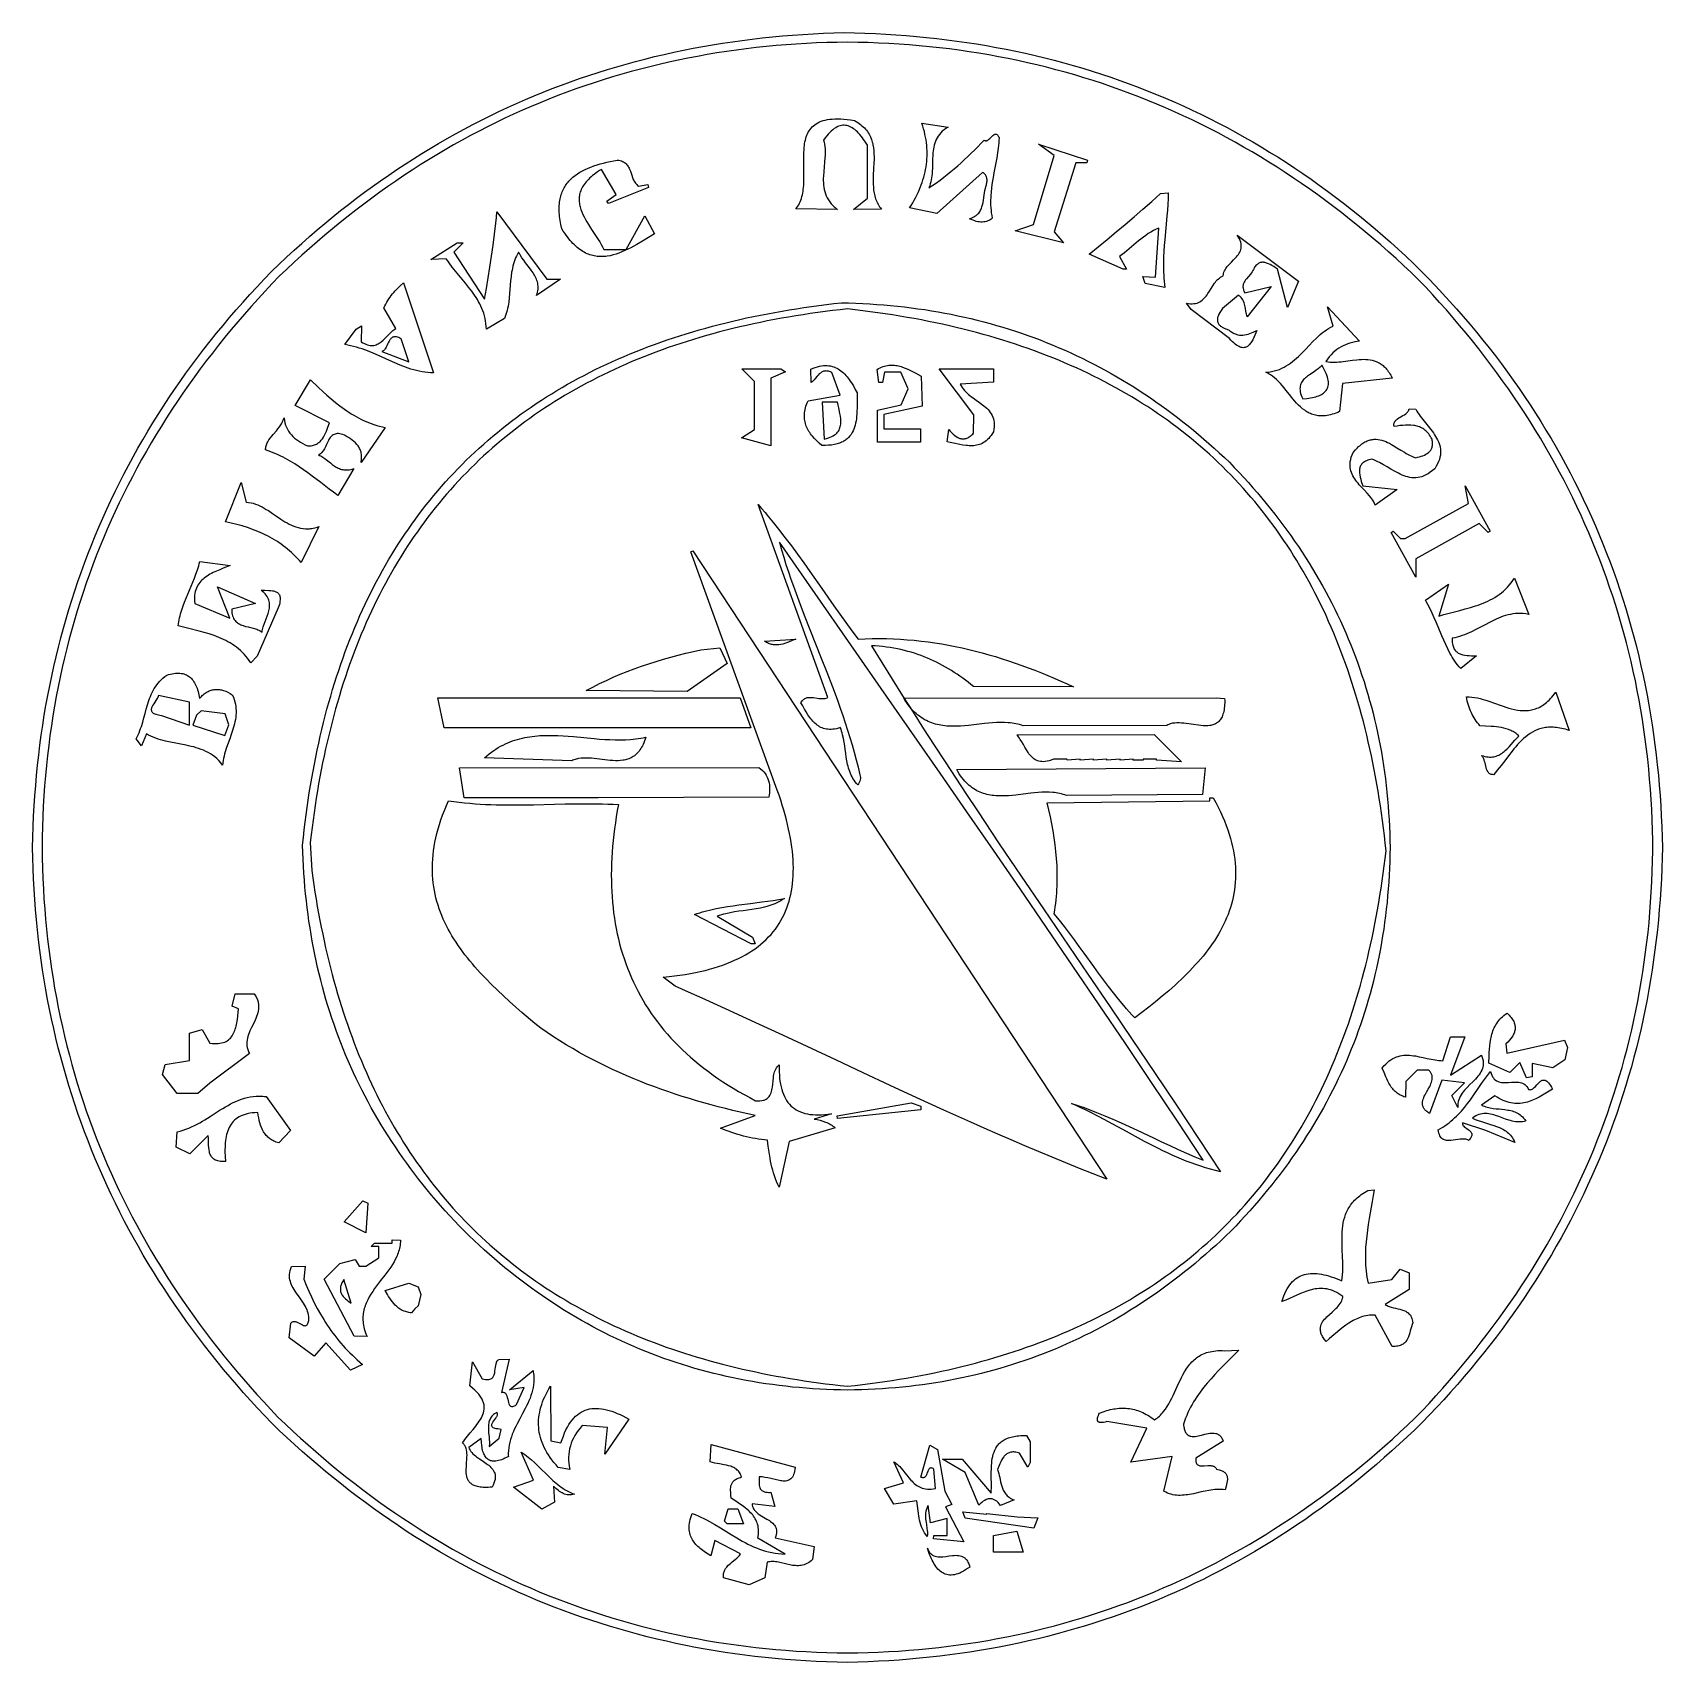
# Model space of a CAD drawing. Header units: metres. Extents: x 0 to 50, y -0.1 to 50.
import ezdxf

# ---------------------------------------------------------------- set-up
doc = ezdxf.new("R2010")
doc.units = ezdxf.units.M

msp = doc.modelspace()

# ---------------------------------------------------------------- linework, layer by layer
for points in [[(24.856328, 49.964192), (24.856328, 49.964192), (25.177525, 49.957664), (25.497328, 49.947754), (25.815737, 49.934461), (26.13275, 49.917784), (26.448366, 49.897719), (26.762584, 49.874266), (27.075404, 49.847424), (27.386823, 49.817189), (27.696842, 49.783561), (28.005458, 49.746537), (28.312671, 49.706117), (28.61848, 49.662298), (28.922883, 49.615079), (29.22588, 49.564457), (29.52747, 49.510432), (29.82765, 49.453001), (30.126422, 49.392163), (30.423782, 49.327917), (30.71973, 49.260259), (31.014266, 49.189189), (31.307388, 49.114706), (31.599094, 49.036806), (31.889384, 48.955489), (32.178258, 48.870753), (32.465712, 48.782595), (32.751748, 48.691016), (33.036363, 48.596011), (33.319556, 48.497581), (33.601327, 48.395723), (33.881674, 48.290436), (34.160597, 48.181718), (34.438093, 48.069566), (34.714163, 47.95398), (34.988805, 47.834958), (35.262017, 47.712497), (35.5338, 47.586597), (35.804151, 47.457256), (36.07307, 47.324471), (36.340556, 47.188242), (36.606607, 47.048566), (36.871222, 46.905441), (37.134401, 46.758867), (37.396143, 46.608841), (37.656445, 46.455361), (37.915308, 46.298427), (38.17273, 46.138035), (38.428709, 45.974185), (38.683246, 45.806875), (38.936339, 45.636102), (39.187986, 45.461867), (39.438187, 45.284165), (39.686941, 45.102997), (39.934246, 44.918359), (40.180102, 44.730251), (40.424507, 44.538671), (40.66746, 44.343617), (40.908961, 44.145087), (41.149008, 43.94308), (41.3876, 43.737594), (41.624735, 43.528627), (41.860414, 43.316177), (42.094635, 43.100243), (42.327396, 42.880824), (42.558698, 42.657916), (42.558698, 42.657916), (42.783688, 42.427411), (43.005177, 42.195422), (43.223165, 41.961948), (43.437655, 41.726991), (43.648649, 41.490553), (43.856147, 41.252633), (44.060152, 41.013234), (44.260665, 40.772356), (44.457688, 40.53), (44.651222, 40.286168), (44.84127, 40.04086), (45.027832, 39.794078), (45.21091, 39.545822), (45.390507, 39.296094), (45.566623, 39.044894), (45.739261, 38.792223), (45.908422, 38.538084), (46.074107, 38.282476), (46.236318, 38.0254), (46.395057, 37.766859), (46.550326, 37.506852), (46.702126, 37.245381), (46.850459, 36.982447), (46.995327, 36.718051), (47.13673, 36.452194), (47.274671, 36.184877), (47.409152, 35.916101), (47.540173, 35.645867), (47.667738, 35.374177), (47.791846, 35.10103), (47.912501, 34.826429), (48.029703, 34.550373), (48.143454, 34.272866), (48.253757, 33.993906), (48.360612, 33.713496), (48.464021, 33.431636), (48.563986, 33.148328), (48.660508, 32.863572), (48.753589, 32.57737), (48.843232, 32.289723), (48.929436, 32.000631), (49.012205, 31.710096), (49.091539, 31.418118), (49.167441, 31.124699), (49.239911, 30.82984), (49.308952, 30.533542), (49.374566, 30.235806), (49.436753, 29.936632), (49.495516, 29.636023), (49.550856, 29.333979), (49.602775, 29.0305), (49.651274, 28.725589), (49.696356, 28.419246), (49.738021, 28.111472), (49.776271, 27.802269), (49.811109, 27.491636), (49.842535, 27.179576), (49.870552, 26.866089), (49.895161, 26.551177), (49.916363, 26.23484), (49.93416, 25.917079), (49.948555, 25.597896), (49.959547, 25.277292), (49.96714, 24.955267), (49.96714, 24.955267), (49.959807, 24.634445), (49.949045, 24.315065), (49.934855, 23.997125), (49.917236, 23.680625), (49.89619, 23.365565), (49.871717, 23.051944), (49.843817, 22.739763), (49.81249, 22.42902), (49.777737, 22.119715), (49.739558, 21.811849), (49.697953, 21.505421), (49.652923, 21.20043), (49.604468, 20.896876), (49.552588, 20.594759), (49.497283, 20.294079), (49.438555, 19.994834), (49.376403, 19.697026), (49.310827, 19.400653), (49.241828, 19.105715), (49.169407, 18.812212), (49.093563, 18.520143), (49.014297, 18.229509), (48.931609, 17.940308), (48.845499, 17.652541), (48.755969, 17.366207), (48.663017, 17.081306), (48.566645, 16.797838), (48.466853, 16.515801), (48.363641, 16.235197), (48.257009, 15.956024), (48.146958, 15.678282), (48.033488, 15.401971), (47.9166, 15.127091), (47.796293, 14.853641), (47.672568, 14.581621), (47.545426, 14.31103), (47.414866, 14.041868), (47.28089, 13.774136), (47.143496, 13.507832), (47.002687, 13.242956), (46.858461, 12.979508), (46.71082, 12.717488), (46.559763, 12.456895), (46.405291, 12.197729), (46.247405, 11.939989), (46.086104, 11.683676), (45.921389, 11.428788), (45.75326, 11.175327), (45.581718, 10.92329), (45.406763, 10.672678), (45.228394, 10.423491), (45.046614, 10.175729), (44.861421, 9.92939), (44.672816, 9.684475), (44.4808, 9.440983), (44.285373, 9.198914), (44.086535, 8.958267), (43.884286, 8.719043), (43.678627, 8.481241), (43.469558, 8.244861), (43.25708, 8.009902), (43.041192, 7.776364), (42.821896, 7.544246), (42.59919, 7.313549), (42.59919, 7.313549), (42.368726, 7.090357), (42.136819, 6.870623), (41.903472, 6.654345), (41.668684, 6.441521), (41.432455, 6.232152), (41.194787, 6.026234), (40.955679, 5.823768), (40.715132, 5.624751), (40.473147, 5.429183), (40.229723, 5.237063), (39.984861, 5.048389), (39.738561, 4.863161), (39.490824, 4.681376), (39.241651, 4.503033), (38.99104, 4.328133), (38.738994, 4.156672), (38.485512, 3.98865), (38.230595, 3.824067), (37.974242, 3.66292), (37.716456, 3.505208), (37.457234, 3.35093), (37.19658, 3.200086), (36.934491, 3.052673), (36.67097, 2.908691), (36.406016, 2.768138), (36.139629, 2.631013), (35.871811, 2.497316), (35.602561, 2.367043), (35.33188, 2.240196), (35.059769, 2.116771), (34.786226, 1.996769), (34.511254, 1.880188), (34.234852, 1.767026), (33.957021, 1.657283), (33.677761, 1.550957), (33.397073, 1.448047), (33.114956, 1.348552), (32.831412, 1.25247), (32.54644, 1.159801), (32.260042, 1.070543), (31.972216, 0.984694), (31.682965, 0.902255), (31.392288, 0.823223), (31.100185, 0.747598), (30.806657, 0.675377), (30.511704, 0.606561), (30.215327, 0.541147), (29.917527, 0.479135), (29.618302, 0.420523), (29.317655, 0.36531), (29.015584, 0.313495), (28.712091, 0.265076), (28.407177, 0.220053), (28.10084, 0.178424), (27.793082, 0.140188), (27.483904, 0.105344), (27.173304, 0.073891), (26.861285, 0.045827), (26.547846, 0.021151), (26.232987, -0.000138), (25.91671, -0.018042), (25.599014, -0.032561), (25.279899, -0.043696), (24.959367, -0.051449), (24.959367, -0.051449), (24.638241, -0.04486), (24.318573, -0.034799), (24.000361, -0.021269), (23.683605, -0.004271), (23.368303, 0.016193), (23.054454, 0.04012), (22.742057, 0.067509), (22.431109, 0.098358), (22.121611, 0.132665), (21.81356, 0.170428), (21.506956, 0.211646), (21.201796, 0.256316), (20.89808, 0.304436), (20.595807, 0.356005), (20.294974, 0.41102), (19.995581, 0.46948), (19.697627, 0.531383), (19.40111, 0.596727), (19.106028, 0.66551), (18.812381, 0.73773), (18.520167, 0.813385), (18.229385, 0.892474), (17.940033, 0.974994), (17.652111, 1.060943), (17.365616, 1.150321), (17.080548, 1.243124), (16.796906, 1.339351), (16.514687, 1.438999), (16.233891, 1.542068), (15.954516, 1.648555), (15.676562, 1.758458), (15.400026, 1.871776), (15.124907, 1.988506), (14.851205, 2.108646), (14.578917, 2.232195), (14.308043, 2.359151), (14.03858, 2.489512), (13.770529, 2.623276), (13.503887, 2.76044), (13.238654, 2.901004), (12.974827, 3.044965), (12.712406, 3.192322), (12.451389, 3.343072), (12.191775, 3.497213), (11.933563, 3.654744), (11.676751, 3.815663), (11.421338, 3.979967), (11.167323, 4.147656), (10.914705, 4.318727), (10.663481, 4.493177), (10.413651, 4.671006), (10.165213, 4.852212), (9.918167, 5.036791), (9.672511, 5.224744), (9.428243, 5.416067), (9.185362, 5.610758), (8.943867, 5.808817), (8.703757, 6.01024), (8.46503, 6.215027), (8.227685, 6.423175), (7.991721, 6.634681), (7.757135, 6.849546), (7.523928, 7.067765), (7.292098, 7.289339), (7.292098, 7.289339), (7.070944, 7.521317), (6.853116, 7.754662), (6.638617, 7.989374), (6.427449, 8.225455), (6.219614, 8.462908), (6.015117, 8.701732), (5.813959, 8.941931), (5.616142, 9.183505), (5.42167, 9.426457), (5.230545, 9.670787), (5.042771, 9.916497), (4.858348, 10.16359), (4.677281, 10.412066), (4.499571, 10.661927), (4.325222, 10.913174), (4.154236, 11.16581), (3.986615, 11.419836), (3.822363, 11.675254), (3.661482, 11.932064), (3.503975, 12.19027), (3.349844, 12.449871), (3.199091, 12.71087), (3.051721, 12.973269), (2.907734, 13.237068), (2.767135, 13.502271), (2.629925, 13.768877), (2.496107, 14.036889), (2.365684, 14.306309), (2.238658, 14.577137), (2.115032, 14.849376), (1.994809, 15.123028), (1.877992, 15.398092), (1.764583, 15.674573), (1.654584, 15.95247), (1.547998, 16.231785), (1.444829, 16.512521), (1.345078, 16.794678), (1.248749, 17.078259), (1.155843, 17.363264), (1.066364, 17.649696), (0.980314, 17.937556), (0.897696, 18.226846), (0.818512, 18.517566), (0.742766, 18.80972), (0.670459, 19.103308), (0.601595, 19.398332), (0.536176, 19.694793), (0.474204, 19.992694), (0.415683, 20.292035), (0.360615, 20.592819), (0.309003, 20.895046), (0.260849, 21.198719), (0.216156, 21.503839), (0.174926, 21.810408), (0.137163, 22.118427), (0.102869, 22.427898), (0.072046, 22.738823), (0.044697, 23.051202), (0.020825, 23.365038), (0.000433, 23.680333), (-0.016477, 23.997087), (-0.029903, 24.315302), (-0.039841, 24.634981), (-0.046289, 24.956124), (-0.046289, 24.956124), (-0.038862, 25.276757), (-0.028066, 25.59598), (-0.013899, 25.913791), (0.003639, 26.230192), (0.024551, 26.545182), (0.048838, 26.85876), (0.0765, 27.170927), (0.107541, 27.481683), (0.141961, 27.791028), (0.179761, 28.098961), (0.220944, 28.405483), (0.26551, 28.710593), (0.313461, 29.014292), (0.364798, 29.316579), (0.419524, 29.617454), (0.477639, 29.916918), (0.539145, 30.21497), (0.604043, 30.511609), (0.672335, 30.806837), (0.744022, 31.100653), (0.819106, 31.393056), (0.897589, 31.684048), (0.97947, 31.973627), (1.064754, 32.261794), (1.153439, 32.548549), (1.245529, 32.833891), (1.341024, 33.11782), (1.439926, 33.400337), (1.542237, 33.681442), (1.647957, 33.961133), (1.757089, 34.239412), (1.869634, 34.516278), (1.985593, 34.791732), (2.104967, 35.065772), (2.227759, 35.338399), (2.35397, 35.609613), (2.483601, 35.879414), (2.616653, 36.147802), (2.753128, 36.414777), (2.893028, 36.680338), (3.036354, 36.944486), (3.183107, 37.20722), (3.33329, 37.468541), (3.486902, 37.728448), (3.643947, 37.986942), (3.804424, 38.244021), (3.968337, 38.499687), (4.135685, 38.75394), (4.306472, 39.006778), (4.480697, 39.258202), (4.658363, 39.508212), (4.839472, 39.756808), (5.024023, 40.00399), (5.21202, 40.249757), (5.403463, 40.494111), (5.598354, 40.73705), (5.796695, 40.978574), (5.998486, 41.218684), (6.203729, 41.457379), (6.412427, 41.69466), (6.624579, 41.930526), (6.840189, 42.164977), (7.059256, 42.398014), (7.281783, 42.629635), (7.281783, 42.629635), (7.512038, 42.851265), (7.743706, 43.069454), (7.976786, 43.284203), (8.211277, 43.495515), (8.447181, 43.703391), (8.684495, 43.907833), (8.923222, 44.108845), (9.163359, 44.306428), (9.404907, 44.500584), (9.647865, 44.691315), (9.892234, 44.878623), (10.138014, 45.062511), (10.385203, 45.242981), (10.633802, 45.420034), (10.88381, 45.593674), (11.135228, 45.763901), (11.388055, 45.930719), (11.64229, 46.094129), (11.897935, 46.254133), (12.154987, 46.410734), (12.413448, 46.563934), (12.673317, 46.713735), (12.934594, 46.860138), (13.197278, 47.003147), (13.46137, 47.142763), (13.726868, 47.278989), (13.993774, 47.411826), (14.262086, 47.541276), (14.531805, 47.667343), (14.80293, 47.790027), (15.075461, 47.909331), (15.349398, 48.025258), (15.62474, 48.137809), (15.901488, 48.246986), (16.179641, 48.352792), (16.459198, 48.455229), (16.740161, 48.554299), (17.022528, 48.650003), (17.306299, 48.742345), (17.591474, 48.831326), (17.878054, 48.916948), (18.166036, 48.999214), (18.455422, 49.078126), (18.746212, 49.153685), (19.038404, 49.225894), (19.331999, 49.294755), (19.626997, 49.360271), (19.923396, 49.422443), (20.221198, 49.481273), (20.520402, 49.536764), (20.821008, 49.588917), (21.123014, 49.637736), (21.426422, 49.683221), (21.731231, 49.725376), (22.037441, 49.764201), (22.345052, 49.799701), (22.654062, 49.831875), (22.964473, 49.860728), (23.276284, 49.88626), (23.589494, 49.908474), (23.904104, 49.927372), (24.220113, 49.942956), (24.537521, 49.955229), (24.856328, 49.964192)], [(0.242599, 24.954599), (0.242599, 24.954599), (0.247439, 24.636487), (0.25582, 24.319865), (0.267735, 24.00473), (0.283181, 23.69108), (0.302152, 23.37891), (0.324644, 23.068219), (0.350651, 22.759003), (0.380168, 22.45126), (0.413191, 22.144987), (0.449713, 21.84018), (0.489732, 21.536838), (0.53324, 21.234956), (0.580234, 20.934533), (0.630708, 20.635566), (0.684658, 20.338051), (0.742077, 20.041986), (0.802963, 19.747367), (0.867308, 19.454193), (0.935109, 19.16246), (1.00636, 18.872164), (1.081057, 18.583305), (1.159193, 18.295878), (1.240766, 18.00988), (1.325768, 17.725309), (1.414196, 17.442162), (1.506044, 17.160436), (1.601308, 16.880128), (1.699982, 16.601236), (1.802061, 16.323756), (1.907541, 16.047686), (2.016416, 15.773022), (2.128681, 15.499762), (2.244332, 15.227903), (2.363363, 14.957442), (2.485769, 14.688376), (2.611546, 14.420703), (2.740688, 14.154419), (2.87319, 13.889522), (3.009048, 13.626009), (3.148257, 13.363876), (3.29081, 13.103122), (3.436704, 12.843743), (3.585933, 12.585736), (3.738493, 12.329098), (3.894378, 12.073827), (4.053584, 11.81992), (4.216105, 11.567373), (4.381936, 11.316185), (4.551072, 11.066351), (4.723509, 10.81787), (4.899242, 10.570738), (5.078265, 10.324953), (5.260573, 10.080511), (5.446161, 9.83741), (5.635025, 9.595647), (5.82716, 9.355219), (6.022559, 9.116123), (6.221219, 8.878356), (6.423135, 8.641916), (6.628301, 8.4068), (6.836712, 8.173004), (7.048364, 7.940525), (7.263251, 7.709362), (7.481369, 7.479511), (7.481369, 7.479511), (7.710979, 7.26061), (7.941917, 7.044981), (8.174185, 6.83263), (8.407785, 6.623561), (8.64272, 6.417778), (8.878993, 6.215285), (9.116606, 6.016085), (9.355561, 5.820184), (9.595862, 5.627584), (9.83751, 5.438291), (10.080508, 5.252309), (10.324859, 5.06964), (10.570566, 4.890291), (10.817631, 4.714264), (11.066055, 4.541563), (11.315843, 4.372194), (11.566997, 4.206159), (11.819518, 4.043464), (12.07341, 3.884111), (12.328676, 3.728106), (12.585317, 3.575452), (12.843336, 3.426154), (13.102736, 3.280215), (13.363519, 3.13764), (13.625689, 2.998432), (13.889247, 2.862597), (14.154195, 2.730137), (14.420538, 2.601057), (14.688276, 2.475361), (14.957413, 2.353054), (15.227952, 2.234139), (15.499894, 2.11862), (15.773242, 2.006502), (16.047999, 1.897788), (16.324168, 1.792483), (16.60175, 1.690591), (16.880749, 1.592116), (17.161167, 1.497062), (17.443006, 1.405433), (17.72627, 1.317233), (18.01096, 1.232466), (18.29708, 1.151137), (18.584631, 1.073249), (18.873617, 0.998807), (19.164039, 0.927815), (19.455901, 0.860276), (19.749205, 0.796195), (20.043953, 0.735576), (20.340149, 0.678424), (20.637793, 0.624741), (20.936891, 0.574533), (21.237442, 0.527803), (21.539451, 0.484555), (21.84292, 0.444794), (22.147851, 0.408524), (22.454247, 0.375749), (22.76211, 0.346472), (23.071444, 0.320698), (23.38225, 0.298432), (23.694531, 0.279676), (24.008289, 0.264436), (24.323528, 0.252715), (24.640249, 0.244518), (24.958456, 0.239848), (24.958456, 0.239848), (25.275458, 0.244233), (25.590978, 0.252187), (25.905019, 0.263704), (26.217585, 0.278776), (26.528677, 0.297398), (26.838299, 0.319562), (27.146452, 0.345262), (27.453141, 0.374492), (27.758367, 0.407244), (28.062133, 0.443513), (28.364442, 0.483291), (28.665297, 0.526572), (28.9647, 0.573349), (29.262654, 0.623616), (29.559161, 0.677367), (29.854225, 0.734593), (30.147848, 0.79529), (30.440032, 0.85945), (30.730781, 0.927066), (31.020097, 0.998133), (31.307983, 1.072643), (31.594441, 1.15059), (31.879475, 1.231967), (32.163086, 1.316768), (32.445278, 1.404985), (32.726054, 1.496614), (33.005415, 1.591645), (33.283365, 1.690074), (33.559906, 1.791894), (33.835041, 1.897097), (34.108773, 2.005678), (34.381105, 2.11763), (34.652038, 2.232945), (34.921577, 2.351619), (35.189723, 2.473643), (35.456479, 2.599011), (35.721848, 2.727717), (35.985832, 2.859754), (36.248435, 2.995115), (36.509659, 3.133794), (36.769506, 3.275784), (37.02798, 3.421079), (37.285083, 3.569672), (37.540817, 3.721557), (37.795186, 3.876726), (38.048193, 4.035173), (38.299839, 4.196892), (38.550127, 4.361875), (38.799061, 4.530117), (39.046643, 4.701611), (39.292875, 4.87635), (39.53776, 5.054327), (39.781302, 5.235536), (40.023502, 5.41997), (40.264364, 5.607623), (40.503889, 5.798488), (40.742082, 5.992559), (40.978943, 6.189828), (41.214477, 6.390289), (41.448686, 6.593936), (41.681573, 6.800762), (41.913139, 7.010761), (42.143389, 7.223925), (42.372324, 7.440248), (42.372324, 7.440248), (42.590245, 7.668487), (42.805006, 7.898061), (43.016601, 8.128974), (43.225022, 8.361228), (43.430264, 8.594826), (43.632319, 8.82977), (43.83118, 9.066063), (44.026842, 9.303707), (44.219297, 9.542706), (44.408539, 9.783063), (44.594561, 10.024778), (44.777357, 10.267856), (44.95692, 10.512299), (45.133243, 10.75811), (45.306319, 11.00529), (45.476143, 11.253844), (45.642706, 11.503774), (45.806004, 11.755081), (45.966028, 12.00777), (46.122773, 12.261842), (46.276231, 12.5173), (46.426396, 12.774148), (46.573262, 13.032387), (46.716821, 13.29202), (46.857068, 13.55305), (46.993995, 13.815479), (47.127596, 14.079311), (47.257864, 14.344547), (47.384792, 14.611191), (47.508374, 14.879245), (47.628604, 15.148712), (47.745474, 15.419595), (47.858978, 15.691895), (47.969109, 15.965617), (48.07586, 16.240762), (48.179226, 16.517333), (48.279199, 16.795332), (48.375773, 17.074763), (48.46894, 17.355629), (48.558695, 17.637931), (48.645031, 17.921672), (48.72794, 18.206856), (48.807417, 18.493484), (48.883455, 18.78156), (48.956047, 19.071085), (49.025186, 19.362064), (49.090867, 19.654497), (49.153081, 19.948389), (49.211823, 20.243742), (49.267085, 20.540558), (49.318862, 20.838839), (49.367147, 21.13859), (49.411932, 21.439812), (49.453211, 21.742507), (49.490979, 22.04668), (49.525227, 22.352331), (49.555949, 22.659465), (49.583139, 22.968083), (49.60679, 23.278189), (49.626896, 23.589784), (49.643449, 23.902872), (49.656443, 24.217456), (49.665872, 24.533537), (49.671728, 24.851119), (49.671728, 24.851119), (49.668688, 25.170073), (49.662065, 25.487547), (49.651864, 25.803542), (49.63809, 26.118061), (49.620749, 26.431107), (49.599847, 26.742683), (49.575389, 27.052789), (49.547382, 27.36143), (49.51583, 27.668607), (49.48074, 27.974322), (49.442116, 28.278579), (49.399965, 28.58138), (49.354292, 28.882727), (49.305103, 29.182623), (49.252404, 29.48107), (49.196199, 29.77807), (49.136495, 30.073627), (49.073298, 30.367741), (49.006612, 30.660417), (48.936445, 30.951657), (48.8628, 31.241462), (48.785684, 31.529835), (48.705103, 31.816779), (48.621061, 32.102297), (48.533566, 32.38639), (48.442622, 32.669061), (48.348235, 32.950313), (48.25041, 33.230148), (48.149154, 33.508568), (48.044471, 33.785576), (47.936368, 34.061175), (47.824851, 34.335366), (47.709924, 34.608153), (47.591593, 34.879538), (47.469864, 35.149523), (47.344743, 35.41811), (47.216236, 35.685303), (47.084347, 35.951103), (46.949083, 36.215513), (46.810449, 36.478536), (46.66845, 36.740174), (46.523093, 37.000429), (46.374384, 37.259304), (46.222326, 37.516801), (46.066928, 37.772923), (45.908193, 38.027672), (45.746127, 38.281051), (45.580737, 38.533062), (45.412028, 38.783708), (45.240005, 39.03299), (45.064674, 39.280912), (44.886041, 39.527477), (44.704111, 39.772685), (44.51889, 40.01654), (44.330384, 40.259045), (44.138598, 40.500202), (43.943538, 40.740012), (43.745209, 40.97848), (43.543618, 41.215606), (43.338769, 41.451394), (43.130668, 41.685846), (42.919322, 41.918965), (42.704735, 42.150752), (42.486913, 42.381211), (42.486913, 42.381211), (42.257082, 42.600746), (42.025899, 42.817033), (41.793362, 43.030067), (41.55947, 43.239843), (41.324219, 43.446355), (41.087607, 43.649599), (40.849632, 43.849569), (40.610293, 44.046261), (40.369586, 44.239668), (40.127509, 44.429787), (39.884061, 44.616612), (39.639238, 44.800137), (39.393039, 44.980359), (39.145462, 45.15727), (38.896503, 45.330868), (38.646162, 45.501145), (38.394435, 45.668098), (38.14132, 45.831721), (37.886815, 45.992008), (37.630919, 46.148956), (37.373628, 46.302558), (37.11494, 46.452809), (36.854853, 46.599706), (36.593365, 46.743241), (36.330474, 46.883411), (36.066177, 47.020209), (35.800471, 47.153632), (35.533356, 47.283673), (35.264828, 47.410328), (34.994886, 47.533592), (34.723527, 47.653459), (34.450748, 47.769924), (34.176548, 47.882982), (33.900924, 47.992629), (33.623874, 48.098858), (33.345396, 48.201666), (33.065487, 48.301045), (32.784146, 48.396993), (32.501369, 48.489503), (32.217156, 48.57857), (31.931502, 48.664189), (31.644407, 48.746356), (31.355868, 48.825064), (31.065883, 48.900309), (30.774449, 48.972086), (30.481564, 49.040389), (30.187226, 49.105214), (29.891433, 49.166555), (29.594183, 49.224407), (29.295472, 49.278765), (28.995299, 49.329624), (28.693662, 49.376979), (28.390559, 49.420825), (28.085986, 49.461156), (27.779943, 49.497967), (27.472426, 49.531254), (27.163433, 49.561011), (26.852963, 49.587233), (26.541012, 49.609915), (26.227579, 49.629052), (25.912662, 49.644638), (25.596257, 49.656669), (25.278364, 49.66514), (24.958979, 49.670044), (24.958979, 49.670044), (24.642099, 49.665247), (24.326659, 49.656984), (24.012659, 49.645257), (23.700096, 49.63007), (23.38897, 49.611424), (23.079278, 49.589323), (22.771019, 49.563769), (22.464193, 49.534765), (22.158797, 49.502314), (21.854831, 49.466419), (21.552292, 49.427082), (21.251179, 49.384307), (20.951491, 49.338095), (20.653227, 49.288449), (20.356384, 49.235374), (20.060963, 49.17887), (19.76696, 49.118941), (19.474375, 49.055589), (19.183207, 48.988818), (18.893453, 48.91863), (18.605113, 48.845028), (18.318185, 48.768014), (18.032667, 48.687592), (17.748559, 48.603763), (17.465858, 48.516532), (17.184564, 48.4259), (16.904675, 48.33187), (16.62619, 48.234446), (16.349106, 48.133629), (16.073423, 48.029422), (15.79914, 47.921829), (15.526254, 47.810852), (15.254764, 47.696494), (14.98467, 47.578757), (14.715969, 47.457644), (14.448661, 47.333159), (14.182743, 47.205303), (13.918214, 47.07408), (13.655074, 46.939492), (13.393319, 46.801541), (13.13295, 46.660232), (12.873964, 46.515566), (12.616361, 46.367546), (12.360138, 46.216175), (12.105295, 46.061456), (11.85183, 45.903392), (11.599741, 45.741984), (11.349027, 45.577237), (11.099687, 45.409152), (10.851719, 45.237732), (10.605122, 45.062981), (10.359894, 44.884901), (10.116035, 44.703494), (9.873541, 44.518764), (9.632413, 44.330713), (9.392649, 44.139344), (9.154247, 43.944659), (8.917206, 43.746662), (8.681524, 43.545355), (8.4472, 43.340741), (8.214233, 43.132822), (7.982621, 42.921602), (7.752363, 42.707083), (7.523457, 42.489268), (7.523457, 42.489268), (7.303196, 42.259645), (7.086227, 42.028654), (6.872556, 41.796294), (6.662187, 41.562562), (6.455124, 41.327457), (6.251371, 41.090977), (6.050932, 40.85312), (5.853812, 40.613883), (5.660014, 40.373265), (5.469544, 40.131264), (5.282406, 39.887878), (5.098603, 39.643105), (4.918139, 39.396943), (4.74102, 39.14939), (4.56725, 38.900444), (4.396831, 38.650102), (4.22977, 38.398364), (4.06607, 38.145227), (3.905735, 37.890689), (3.74877, 37.634748), (3.595178, 37.377402), (3.444965, 37.11865), (3.298134, 36.858489), (3.154689, 36.596916), (3.014635, 36.333932), (2.877976, 36.069532), (2.744717, 35.803716), (2.614861, 35.536481), (2.488413, 35.267826), (2.365377, 34.997748), (2.245757, 34.726246), (2.129558, 34.453317), (2.016783, 34.178959), (1.907437, 33.903171), (1.801525, 33.625951), (1.69905, 33.347296), (1.600017, 33.067205), (1.504429, 32.785676), (1.412292, 32.502706), (1.32361, 32.218294), (1.238386, 31.932438), (1.156625, 31.645135), (1.078331, 31.356385), (1.003509, 31.066184), (0.932162, 30.774531), (0.864296, 30.481424), (0.799913, 30.186861), (0.739019, 29.890839), (0.681618, 29.593358), (0.627713, 29.294415), (0.577309, 28.994008), (0.530411, 28.692135), (0.487023, 28.388794), (0.447148, 28.083983), (0.410792, 27.777701), (0.377958, 27.469944), (0.34865, 27.160712), (0.322874, 26.850002), (0.300632, 26.537812), (0.28193, 26.224141), (0.266771, 25.908986), (0.25516, 25.592345), (0.247102, 25.274217), (0.242599, 24.954599)], [(25.170168, 47.266524), (25.170168, 47.266524), (25.222972, 47.236556), (25.272705, 47.205642), (25.319456, 47.173807), (25.363311, 47.141078), (25.404358, 47.107482), (25.442684, 47.073045), (25.478377, 47.037793), (25.511524, 47.001753), (25.542213, 46.964952), (25.570531, 46.927416), (25.596566, 46.889172), (25.620405, 46.850246), (25.642136, 46.810664), (25.661845, 46.770454), (25.679621, 46.729641), (25.695551, 46.688252), (25.709722, 46.646314), (25.722222, 46.603853), (25.733139, 46.560896), (25.742559, 46.517468), (25.75726, 46.42931), (25.767026, 46.33959), (25.772556, 46.248521), (25.774549, 46.156314), (25.773706, 46.063182), (25.770726, 45.969337), (25.761154, 45.780354), (25.75143, 45.591062), (25.74826, 45.49683), (25.747151, 45.403156), (25.748803, 45.310254), (25.753915, 45.218334), (25.763187, 45.127609), (25.777319, 45.038291), (25.786425, 44.994226), (25.797009, 44.950592), (25.809158, 44.907416), (25.822959, 44.864724), (25.8385, 44.822542), (25.855867, 44.780898), (25.875149, 44.739818), (25.896434, 44.699328), (25.919807, 44.659454), (25.945358, 44.620224), (25.973173, 44.581664), (26.003339, 44.5438), (25.140472, 44.535049), (25.570094, 44.886557), (25.569095, 46.512038), (25.569095, 46.512038), (25.531673, 46.571995), (25.494077, 46.629429), (25.456294, 46.684236), (25.418314, 46.736314), (25.380125, 46.785559), (25.341715, 46.831868), (25.303073, 46.875139), (25.264187, 46.915267), (25.225047, 46.952151), (25.185639, 46.985687), (25.145954, 47.015771), (25.105979, 47.042302), (25.065703, 47.065175), (25.025115, 47.084288), (24.984203, 47.099538), (24.942955, 47.110821), (24.90136, 47.118035), (24.859407, 47.121076), (24.817083, 47.119841), (24.774379, 47.114228), (24.731281, 47.104133), (24.687779, 47.089454), (24.643862, 47.070086), (24.599517, 47.045927), (24.554733, 47.016875), (24.509498, 46.982825), (24.463802, 46.943675), (24.417633, 46.899322), (24.370979, 46.849662), (24.323828, 46.794593), (24.27617, 46.734012), (24.227993, 46.667815), (24.227993, 46.667815), (24.244866, 46.602316), (24.257617, 46.535992), (24.266634, 46.468918), (24.272306, 46.401169), (24.275021, 46.332821), (24.275167, 46.263948), (24.273133, 46.194626), (24.269307, 46.124931), (24.257835, 45.98472), (24.243857, 45.843917), (24.230481, 45.703126), (24.220815, 45.562947), (24.218345, 45.493276), (24.217967, 45.423984), (24.22007, 45.355147), (24.225044, 45.286839), (24.233275, 45.219137), (24.245153, 45.152114), (24.261066, 45.085847), (24.281402, 45.020412), (24.306551, 44.955882), (24.3369, 44.892334), (24.372837, 44.829842), (24.414752, 44.768483), (24.463033, 44.708331), (24.489682, 44.678731), (24.518068, 44.649461), (24.548239, 44.620531), (24.580245, 44.591949), (24.614134, 44.563726), (24.649954, 44.535871), (23.376343, 44.552724), (23.376343, 44.552724), (23.40937, 44.593501), (23.439393, 44.636285), (23.466548, 44.680981), (23.490974, 44.727493), (23.512809, 44.775729), (23.53219, 44.825592), (23.549254, 44.876988), (23.56414, 44.929823), (23.576986, 44.984003), (23.587928, 45.039432), (23.597105, 45.096016), (23.604654, 45.153661), (23.615421, 45.271753), (23.62133, 45.392952), (23.623482, 45.516501), (23.62298, 45.641644), (23.618419, 45.893685), (23.616564, 46.019068), (23.616461, 46.143019), (23.619211, 46.264781), (23.625917, 46.383596), (23.631098, 46.441662), (23.637681, 46.498708), (23.645804, 46.554639), (23.655604, 46.60936), (23.667219, 46.662778), (23.680787, 46.714797), (23.696446, 46.765323), (23.714333, 46.81426), (23.734586, 46.861516), (23.757343, 46.906994), (23.782741, 46.950602), (23.810919, 46.992242), (23.842013, 47.031823), (23.876162, 47.069248), (23.913503, 47.104423), (23.954174, 47.137253), (23.998313, 47.167645), (24.046057, 47.195503), (24.097545, 47.220733), (24.152913, 47.24324), (24.2123, 47.26293), (24.275843, 47.279708), (24.343681, 47.293479), (24.41595, 47.30415), (24.492788, 47.311624), (24.574333, 47.315809), (24.660724, 47.316608), (24.752097, 47.313929), (24.84859, 47.307675), (24.950341, 47.297753), (25.057488, 47.284067), (25.170168, 47.266524)], [(28.048034, 47.062711), (28.048034, 47.062711), (27.982167, 47.022119), (27.922713, 46.979308), (27.869335, 46.934389), (27.8217, 46.887467), (27.779472, 46.838652), (27.742316, 46.788053), (27.709898, 46.735776), (27.681882, 46.68193), (27.657933, 46.626623), (27.637718, 46.569964), (27.6209, 46.51206), (27.607145, 46.453021), (27.596117, 46.392953), (27.587483, 46.331965), (27.580906, 46.270166), (27.576053, 46.207663), (27.570175, 46.080979), (27.56717, 45.952778), (27.564358, 45.823927), (27.559061, 45.69529), (27.554643, 45.631322), (27.548598, 45.567732), (27.540592, 45.504629), (27.53029, 45.44212), (27.517356, 45.380314), (27.501457, 45.319318), (27.482257, 45.259241), (27.459421, 45.200191), (27.459421, 45.200191), (27.574893, 45.278144), (27.688938, 45.358164), (27.801583, 45.4402), (27.912853, 45.524204), (28.022774, 45.610124), (28.131373, 45.697911), (28.238676, 45.787514), (28.344708, 45.878884), (28.449497, 45.97197), (28.553068, 46.066722), (28.655447, 46.16309), (28.756661, 46.261024), (28.856735, 46.360473), (28.955696, 46.461389), (29.05357, 46.563719), (29.150382, 46.667416), (29.150382, 46.667416), (29.165337, 46.65608), (29.180346, 46.648558), (29.195401, 46.644557), (29.210493, 46.643779), (29.225615, 46.645931), (29.240756, 46.650717), (29.255908, 46.657842), (29.271064, 46.66701), (29.301349, 46.690297), (29.331543, 46.718218), (29.391379, 46.778513), (29.420883, 46.806166), (29.45002, 46.829006), (29.464429, 46.837884), (29.47872, 46.844673), (29.492885, 46.849079), (29.506915, 46.850806), (29.520802, 46.849559), (29.534536, 46.845043), (29.548109, 46.836963), (29.561513, 46.825024), (29.574739, 46.80893), (29.587778, 46.788386), (29.600623, 46.763097), (29.613263, 46.732769), (29.613263, 46.732769), (29.609297, 46.654566), (29.60358, 46.576796), (29.596269, 46.499423), (29.587522, 46.422411), (29.566353, 46.269328), (29.541336, 46.117261), (29.513737, 45.965923), (29.484819, 45.815028), (29.455848, 45.66429), (29.428086, 45.513423), (29.4028, 45.362141), (29.381252, 45.210158), (29.364708, 45.057188), (29.358708, 44.980243), (29.354432, 44.902943), (29.35204, 44.825254), (29.351688, 44.74714), (29.353536, 44.668563), (29.35774, 44.58949), (29.36446, 44.509884), (29.373853, 44.429708), (29.386078, 44.348929), (29.401292, 44.267509), (29.401292, 44.267509), (29.368823, 44.242004), (29.334723, 44.219468), (29.29903, 44.199967), (29.261783, 44.183566), (29.223021, 44.170332), (29.18278, 44.16033), (29.141101, 44.153626), (29.098021, 44.150287), (29.053578, 44.150378), (29.007811, 44.153965), (28.960757, 44.161115), (28.912457, 44.171893), (28.862946, 44.186365), (28.812265, 44.204597), (28.760451, 44.226656), (28.707543, 44.252607), (28.707543, 44.252607), (28.753771, 44.268403), (28.796396, 44.28606), (28.835581, 44.305491), (28.87149, 44.326613), (28.904289, 44.349341), (28.93414, 44.37359), (28.961209, 44.399277), (28.985659, 44.426317), (29.007655, 44.454625), (29.027362, 44.484117), (29.044942, 44.514709), (29.060561, 44.546316), (29.074382, 44.578854), (29.086571, 44.612238), (29.09729, 44.646384), (29.106705, 44.681207), (29.122278, 44.752548), (29.134602, 44.825587), (29.154763, 44.974052), (29.165227, 45.048129), (29.177699, 45.121201), (29.193491, 45.192593), (29.203043, 45.227447), (29.213918, 45.261629), (29.213918, 45.261629), (29.223359, 45.29377), (29.230964, 45.325523), (29.236662, 45.356792), (29.24038, 45.387479), (29.242048, 45.417486), (29.241593, 45.446717), (29.238945, 45.475074), (29.234031, 45.502461), (29.22678, 45.528779), (29.21712, 45.553931), (29.20498, 45.57782), (29.190288, 45.60035), (29.172973, 45.621422), (29.152962, 45.640939), (29.130185, 45.658805), (29.10457, 45.674921), (27.706112, 44.409834), (26.866794, 44.583764), (26.866794, 44.583764), (26.915373, 44.661602), (26.961745, 44.73955), (27.005894, 44.817618), (27.047803, 44.895818), (27.087456, 44.974159), (27.124836, 45.052653), (27.159926, 45.13131), (27.192711, 45.210141), (27.223173, 45.289156), (27.251296, 45.368367), (27.277064, 45.447783), (27.300459, 45.527415), (27.321466, 45.607275), (27.340067, 45.687372), (27.356246, 45.767718), (27.369986, 45.848322), (27.381272, 45.929196), (27.390086, 46.010351), (27.396411, 46.091796), (27.400232, 46.173543), (27.401532, 46.255602), (27.400293, 46.337984), (27.3965, 46.4207), (27.390136, 46.50376), (27.381185, 46.587174), (27.369629, 46.670955), (27.355452, 46.755111), (27.338638, 46.839654), (27.31917, 46.924595), (27.297032, 47.009943), (27.272207, 47.095711), (27.244678, 47.181907), (28.048034, 47.062711)], [(30.82358, 46.541928), (32.327802, 46.044701), (32.301161, 45.964105), (31.966839, 45.964105), (31.302041, 43.845543), (31.58693, 43.516825), (30.106917, 43.879389), (30.667606, 44.072266), (31.30161, 46.194452), (30.82358, 46.541928)], [(17.895031, 46.050487), (17.895031, 46.050487), (17.940616, 46.044475), (17.982536, 46.035737), (18.020994, 46.024423), (18.056193, 46.010686), (18.088336, 45.994676), (18.117626, 45.976545), (18.144266, 45.956444), (18.168459, 45.934524), (18.190407, 45.910937), (18.210314, 45.885833), (18.228383, 45.859363), (18.244817, 45.83168), (18.259818, 45.802934), (18.273589, 45.773276), (18.298255, 45.711831), (18.320438, 45.648555), (18.341761, 45.584656), (18.363848, 45.521346), (18.388323, 45.459833), (18.401963, 45.430129), (18.416809, 45.401327), (18.433064, 45.373581), (18.450929, 45.347039), (18.47061, 45.321855), (18.492308, 45.298178), (18.516226, 45.276161), (18.542567, 45.255954), (18.828273, 45.305317), (18.853443, 45.214185), (17.622676, 44.721589), (17.576867, 44.795032), (17.858468, 44.992153), (17.414992, 45.76649), (17.414992, 45.76649), (17.35262, 45.727952), (17.293677, 45.689423), (17.238094, 45.650904), (17.185803, 45.612393), (17.136736, 45.57389), (17.090823, 45.535397), (17.047998, 45.496911), (17.008191, 45.458434), (16.971334, 45.419966), (16.93736, 45.381505), (16.906198, 45.343052), (16.877782, 45.304607), (16.852043, 45.266169), (16.828912, 45.227739), (16.808322, 45.189316), (16.790203, 45.1509), (16.774488, 45.112491), (16.761107, 45.074089), (16.749994, 45.035694), (16.741079, 44.997305), (16.734294, 44.958923), (16.729571, 44.920547), (16.726841, 44.882177), (16.726036, 44.843813), (16.727088, 44.805454), (16.729929, 44.767102), (16.734489, 44.728755), (16.740701, 44.690413), (16.748497, 44.652077), (16.757807, 44.613745), (16.7807, 44.537098), (16.808833, 44.460468), (16.841658, 44.383856), (16.87863, 44.307261), (16.919202, 44.230681), (16.962827, 44.154114), (17.008958, 44.077561), (17.106551, 43.924487), (17.207609, 43.771451), (17.307756, 43.618443), (17.356122, 43.541946), (17.402619, 43.465453), (17.446703, 43.388962), (17.487825, 43.312473), (18.173491, 43.312473), (18.737436, 44.344598), (19.036242, 43.784638), (19.036242, 43.784638), (18.672833, 43.56598), (18.491125, 43.460252), (18.400333, 43.409762), (18.309606, 43.361417), (18.218962, 43.315637), (18.12842, 43.272844), (18.037997, 43.233459), (17.947711, 43.197902), (17.857579, 43.166596), (17.767621, 43.139961), (17.677854, 43.118418), (17.588295, 43.102389), (17.5436, 43.096573), (17.498964, 43.092294), (17.454389, 43.089604), (17.409877, 43.088555), (17.365431, 43.0892), (17.321053, 43.091593), (17.276745, 43.095784), (17.232509, 43.101828), (17.188348, 43.109777), (17.144264, 43.119683), (17.100259, 43.1316), (17.056336, 43.145578), (17.012496, 43.161673), (16.968742, 43.179935), (16.925076, 43.200418), (16.881501, 43.223174), (16.838018, 43.248256), (16.79463, 43.275717), (16.751339, 43.305609), (16.708147, 43.337985), (16.665057, 43.372897), (16.622071, 43.410398), (16.579191, 43.450541), (16.536419, 43.493379), (16.493758, 43.538964), (16.45121, 43.587348), (16.408776, 43.638584), (16.36646, 43.692726), (16.324263, 43.749825), (16.282189, 43.809935), (16.240238, 43.873107), (16.198413, 43.939395), (16.198413, 43.939395), (16.166689, 44.07369), (16.153616, 44.138628), (16.14237, 44.202119), (16.132927, 44.26418), (16.125262, 44.324829), (16.119351, 44.384085), (16.115171, 44.441965), (16.112696, 44.498489), (16.111903, 44.553674), (16.112767, 44.607538), (16.115265, 44.6601), (16.119371, 44.711378), (16.125062, 44.761389), (16.132314, 44.810153), (16.141103, 44.857688), (16.151403, 44.904012), (16.163191, 44.949142), (16.176443, 44.993097), (16.191134, 45.035896), (16.207241, 45.077557), (16.224739, 45.118097), (16.243603, 45.157535), (16.26381, 45.19589), (16.285336, 45.233179), (16.308156, 45.26942), (16.332245, 45.304633), (16.357581, 45.338834), (16.384138, 45.372043), (16.411892, 45.404278), (16.470895, 45.465896), (16.534398, 45.523835), (16.602205, 45.57824), (16.674123, 45.629257), (16.749959, 45.677033), (16.829518, 45.721711), (16.912608, 45.763439), (16.999033, 45.802362), (17.088602, 45.838626), (17.181119, 45.872376), (17.276391, 45.903759), (17.374224, 45.932919), (17.474425, 45.960002), (17.5768, 45.985155), (17.681156, 46.008523), (17.787297, 46.030252), (17.895031, 46.050487)], [(34.801848, 45.04616), (34.801848, 45.04616), (34.79808, 44.8679), (34.789751, 44.689694), (34.777769, 44.511441), (34.763037, 44.333041), (34.728948, 43.975405), (34.694727, 43.61599), (34.67983, 43.435365), (34.667616, 43.253997), (34.658991, 43.071786), (34.65486, 42.888631), (34.656127, 42.704435), (34.659069, 42.611914), (34.6637, 42.519096), (34.670133, 42.425967), (34.678482, 42.332515), (34.68886, 42.238728), (34.701379, 42.144594), (34.097661, 42.265649), (34.019472, 42.482841), (34.409984, 42.457149), (34.517847, 43.965837), (34.517847, 43.965837), (34.431411, 43.929589), (34.348115, 43.888599), (34.267593, 43.843361), (34.189477, 43.794373), (34.113402, 43.742129), (34.039, 43.687126), (33.965905, 43.62986), (33.89375, 43.570826), (33.750792, 43.449438), (33.607193, 43.32693), (33.534236, 43.266495), (33.460018, 43.207268), (33.384173, 43.149744), (33.306334, 43.094419), (33.524991, 42.700557), (33.420356, 42.700557), (32.375608, 43.167754), (32.375608, 43.167754), (32.927241, 43.617614), (33.203559, 43.845199), (33.479233, 44.075183), (33.753529, 44.308041), (34.025715, 44.544244), (34.295057, 44.784266), (34.428433, 44.905856), (34.560822, 45.028579), (34.801848, 45.04616)], [(14.201283, 44.466946), (15.731069, 42.3946), (16.151275, 42.3946), (15.417873, 41.891384), (15.417873, 41.891384), (15.435692, 41.943247), (15.449357, 41.99368), (15.459057, 42.042762), (15.464982, 42.090569), (15.467321, 42.137179), (15.466265, 42.182669), (15.462004, 42.227117), (15.454727, 42.270599), (15.444625, 42.313194), (15.431888, 42.354978), (15.416704, 42.396029), (15.399265, 42.436423), (15.37976, 42.47624), (15.358379, 42.515554), (15.335313, 42.554445), (15.31075, 42.59299), (15.257896, 42.669347), (15.201337, 42.745246), (15.083182, 42.898142), (15.024625, 42.976376), (14.96844, 43.056625), (14.916148, 43.139508), (14.891936, 43.18213), (14.869267, 43.225643), (14.869267, 43.225643), (14.835183, 43.167204), (14.80443, 43.107888), (14.776807, 43.04775), (14.752112, 42.986844), (14.730144, 42.925226), (14.710704, 42.86295), (14.693589, 42.800071), (14.678598, 42.736645), (14.665532, 42.672726), (14.654187, 42.608369), (14.635863, 42.478562), (14.622018, 42.347662), (14.611043, 42.216109), (14.591274, 41.952803), (14.579264, 41.821929), (14.563692, 41.69216), (14.554069, 41.627827), (14.542952, 41.563935), (14.530141, 41.500539), (14.515435, 41.437694), (14.498632, 41.375455), (14.479532, 41.313876), (14.457934, 41.253014), (14.433637, 41.192921), (13.878634, 40.861085), (13.878634, 40.861085), (13.874722, 40.947919), (13.866708, 41.032421), (13.854781, 41.114701), (13.839128, 41.194869), (13.819937, 41.273034), (13.797394, 41.349304), (13.771687, 41.42379), (13.743003, 41.496601), (13.71153, 41.567846), (13.677455, 41.637633), (13.640966, 41.706074), (13.602249, 41.773276), (13.561492, 41.839349), (13.518882, 41.904402), (13.474608, 41.968545), (13.428855, 42.031887), (13.333666, 42.156605), (13.234813, 42.27943), (13.032113, 42.522898), (12.931263, 42.64529), (12.832745, 42.769286), (12.738057, 42.89576), (12.692618, 42.9602), (12.648699, 43.025587), (12.170507, 42.998506), (12.98737, 43.516444), (13.168613, 43.516444), (12.877083, 43.224914), (13.821874, 41.783106), (13.821874, 41.783106), (13.877986, 42.109542), (13.933001, 42.437697), (13.986226, 42.768004), (14.03697, 43.100894), (14.08454, 43.436801), (14.128243, 43.776157), (14.167389, 44.119395), (14.185035, 44.292604), (14.201283, 44.466946)], [(36.920874, 43.748364), (38.803153, 42.340254), (38.464774, 41.524683), (38.154745, 42.703603), (38.154745, 42.703603), (38.039069, 42.781322), (37.98305, 42.815939), (37.928278, 42.846655), (37.874778, 42.872668), (37.822578, 42.893174), (37.796972, 42.90111), (37.771701, 42.907368), (37.746768, 42.911847), (37.722175, 42.914447), (37.697927, 42.915067), (37.674025, 42.913607), (37.650474, 42.909967), (37.627277, 42.904045), (37.604437, 42.895742), (37.581957, 42.884956), (37.55984, 42.871588), (37.53809, 42.855537), (37.51671, 42.836703), (37.495702, 42.814984), (37.475072, 42.790281), (37.45482, 42.762493), (37.434951, 42.73152), (37.415469, 42.697261), (37.396375, 42.659616), (37.377674, 42.618484), (37.377674, 42.618484), (37.351869, 42.582418), (37.32366, 42.547395), (37.263432, 42.47915), (37.203797, 42.411099), (37.17633, 42.376318), (37.151563, 42.340592), (37.130349, 42.303589), (37.113538, 42.264977), (37.107049, 42.244965), (37.10198, 42.224427), (37.098437, 42.20332), (37.096527, 42.181605), (37.096355, 42.159239), (37.098029, 42.136181), (37.101655, 42.11239), (37.107338, 42.087824), (37.115186, 42.062442), (37.125305, 42.036202), (37.1378, 42.009063), (37.152779, 41.980984), (37.965509, 42.173643), (37.222529, 41.244004), (37.222529, 41.244004), (37.209884, 41.283874), (37.199584, 41.325171), (37.183588, 41.410991), (37.169671, 41.499344), (37.16197, 41.543808), (37.152964, 41.588111), (37.142042, 41.631986), (37.128598, 41.67517), (37.112022, 41.717398), (37.091705, 41.758404), (37.067039, 41.797923), (37.037416, 41.835691), (37.002226, 41.871443), (36.982354, 41.88848), (36.960862, 41.904913), (36.469235, 41.496057), (36.469235, 41.496057), (36.423029, 41.43397), (36.384712, 41.375002), (36.35427, 41.319083), (36.341998, 41.292244), (36.33169, 41.26614), (36.323343, 41.240762), (36.316956, 41.216101), (36.312528, 41.192148), (36.310056, 41.168894), (36.309539, 41.14633), (36.310975, 41.124448), (36.314363, 41.103237), (36.3197, 41.08269), (36.326984, 41.062797), (36.336215, 41.04355), (36.347391, 41.024938), (36.360509, 41.006954), (36.375568, 40.989588), (36.392566, 40.972831), (36.411501, 40.956675), (36.432372, 40.94111), (36.455177, 40.926127), (36.479914, 40.911718), (36.535178, 40.884584), (36.59815, 40.859635), (36.668816, 40.836801), (36.668816, 40.836801), (36.695924, 40.813736), (36.722935, 40.792718), (36.749856, 40.773686), (36.776694, 40.756582), (36.803454, 40.741346), (36.830144, 40.727918), (36.856771, 40.71624), (36.883342, 40.706251), (36.909862, 40.697893), (36.936339, 40.691106), (36.989192, 40.682006), (37.041953, 40.678476), (37.094678, 40.680042), (37.147419, 40.686228), (37.200232, 40.696557), (37.253169, 40.710556), (37.306286, 40.727749), (37.359636, 40.747659), (37.413274, 40.769813), (37.521628, 40.818947), (37.521628, 40.818947), (37.458975, 40.674068), (37.426954, 40.603651), (37.393678, 40.536687), (37.358553, 40.474754), (37.340112, 40.446167), (37.320986, 40.41943), (37.301101, 40.394739), (37.280382, 40.372293), (37.258755, 40.352288), (37.236146, 40.334921), (37.212481, 40.320391), (37.187686, 40.308893), (37.161686, 40.300626), (37.134407, 40.295787), (37.105774, 40.294572), (37.075715, 40.29718), (37.044153, 40.303807), (37.011015, 40.314651), (36.976227, 40.329909), (36.939715, 40.349778), (36.901404, 40.374456), (36.86122, 40.40414), (36.819088, 40.439027), (36.774935, 40.479314), (36.728686, 40.525199), (36.680268, 40.576878), (35.511501, 41.467966), (35.361498, 41.664599), (35.361498, 41.664599), (35.425347, 41.651875), (35.485112, 41.644683), (35.541018, 41.642719), (35.593288, 41.645681), (35.642146, 41.653264), (35.687818, 41.665165), (35.730527, 41.681079), (35.770499, 41.700703), (35.807957, 41.723733), (35.843125, 41.749866), (35.876229, 41.778797), (35.907492, 41.810224), (35.93714, 41.843841), (35.965395, 41.879346), (35.992483, 41.916435), (36.018629, 41.954803), (36.068988, 42.034164), (36.118269, 42.115), (36.168266, 42.194879), (36.220774, 42.271373), (36.248531, 42.307591), (36.277588, 42.342051), (36.308171, 42.37445), (36.340504, 42.404483), (36.374811, 42.431847), (36.411316, 42.456239), (36.450245, 42.477353), (36.49182, 42.494888), (36.49182, 42.494888), (36.494434, 42.536387), (36.501707, 42.576347), (36.513244, 42.614907), (36.528647, 42.652207), (36.547522, 42.688385), (36.569471, 42.723579), (36.594098, 42.75793), (36.621006, 42.791575), (36.6498, 42.824653), (36.680084, 42.857303), (36.743532, 42.921876), (36.808181, 42.986404), (36.870859, 43.051996), (36.900469, 43.085539), (36.928397, 43.119765), (36.954247, 43.154812), (36.977622, 43.19082), (36.998128, 43.227927), (37.015366, 43.266273), (37.028941, 43.305995), (37.038456, 43.347233), (37.043516, 43.390125), (37.043723, 43.434812), (37.038682, 43.48143), (37.027995, 43.530119), (37.011268, 43.581019), (36.988103, 43.634267), (36.958104, 43.690002), (36.920874, 43.748364)], [(11.330937, 42.284795), (12.255334, 39.5238), (12.255334, 39.5238), (12.166456, 39.52602), (12.078451, 39.532208), (11.991257, 39.542129), (11.904809, 39.555546), (11.819046, 39.572221), (11.733904, 39.59192), (11.649319, 39.614404), (11.565228, 39.639437), (11.481568, 39.666782), (11.398277, 39.696204), (11.31529, 39.727464), (11.232545, 39.760327), (11.067526, 39.829914), (10.902714, 39.903071), (10.571692, 40.05252), (10.40447, 40.125026), (10.235432, 40.193529), (10.150075, 40.225687), (10.064075, 40.256135), (9.977368, 40.284635), (9.889891, 40.310951), (9.801581, 40.334846), (9.712375, 40.356083), (9.62221, 40.374426), (9.531022, 40.389639), (9.884719, 40.866882), (10.044938, 40.963013), (10.035542, 40.475351), (10.035542, 40.475351), (10.08705, 40.444756), (10.136342, 40.419353), (10.183522, 40.398904), (10.228697, 40.383169), (10.27197, 40.371908), (10.313447, 40.364882), (10.353232, 40.361851), (10.391432, 40.362577), (10.428149, 40.366819), (10.463491, 40.374339), (10.497561, 40.384896), (10.530465, 40.398252), (10.562307, 40.414166), (10.593193, 40.4324), (10.623227, 40.452714), (10.652515, 40.474869), (10.709271, 40.523742), (10.764301, 40.577105), (10.87254, 40.689635), (10.927429, 40.744973), (10.98395, 40.797138), (11.013086, 40.821432), (11.042945, 40.844214), (11.073632, 40.865246), (11.105252, 40.884288), (10.731792, 41.519594), (10.731792, 41.519594), (10.759084, 41.577891), (10.788462, 41.634653), (10.819772, 41.68991), (10.852854, 41.743692), (10.887553, 41.796028), (10.92371, 41.846948), (10.961169, 41.896483), (10.999773, 41.94466), (11.039364, 41.991511), (11.079784, 42.037064), (11.162487, 42.124396), (11.246624, 42.206894), (11.330937, 42.284795)], [(24.77753, 41.671724), (24.77753, 41.671724), (24.996094, 41.66679), (25.213564, 41.659566), (25.429941, 41.650053), (25.645228, 41.638252), (25.859428, 41.624165), (26.072545, 41.607792), (26.284582, 41.589133), (26.49554, 41.568191), (26.705424, 41.544965), (26.914236, 41.519456), (27.121979, 41.491666), (27.328656, 41.461596), (27.53427, 41.429245), (27.738824, 41.394616), (27.942321, 41.357709), (28.144765, 41.318525), (28.346156, 41.277064), (28.5465, 41.233329), (28.745799, 41.187318), (28.944055, 41.139034), (29.141272, 41.088478), (29.337453, 41.03565), (29.5326, 40.980551), (29.726717, 40.923182), (29.919806, 40.863543), (30.111871, 40.801637), (30.302914, 40.737463), (30.492939, 40.671023), (30.681948, 40.602317), (30.869944, 40.531347), (31.056931, 40.458113), (31.242911, 40.382616), (31.427887, 40.304857), (31.611862, 40.224836), (31.79484, 40.142556), (31.976822, 40.058016), (32.157813, 39.971218), (32.337814, 39.882162), (32.516829, 39.79085), (32.694862, 39.697281), (32.871914, 39.601458), (33.047989, 39.503381), (33.223089, 39.403051), (33.397219, 39.300468), (33.57038, 39.195634), (33.742576, 39.08855), (33.913809, 38.979216), (34.084083, 38.867633), (34.2534, 38.753803), (34.421764, 38.637726), (34.589177, 38.519402), (34.755643, 38.398834), (34.921164, 38.276021), (35.085743, 38.150965), (35.249384, 38.023666), (35.412089, 37.894126), (35.573861, 37.762345), (35.734703, 37.628325), (35.894618, 37.492065), (36.053609, 37.353568), (36.211679, 37.212833), (36.368832, 37.069862), (36.525069, 36.924655), (36.680394, 36.777215), (36.680394, 36.777215), (36.829545, 36.622691), (36.976443, 36.467227), (37.121085, 36.310821), (37.263469, 36.153473), (37.403595, 35.995181), (37.54146, 35.835944), (37.677063, 35.675763), (37.810401, 35.514636), (37.941472, 35.352562), (38.070276, 35.189541), (38.19681, 35.025571), (38.321072, 34.860652), (38.443061, 34.694783), (38.562775, 34.527963), (38.680212, 34.360191), (38.79537, 34.191466), (38.908248, 34.021788), (39.018843, 33.851156), (39.127154, 33.679569), (39.23318, 33.507025), (39.336917, 33.333525), (39.438366, 33.159067), (39.537522, 32.983651), (39.634386, 32.807275), (39.728955, 32.629939), (39.821228, 32.451643), (39.911201, 32.272384), (39.998875, 32.092163), (40.084247, 31.910978), (40.167315, 31.728829), (40.248077, 31.545715), (40.326532, 31.361634), (40.402677, 31.176587), (40.476512, 30.990572), (40.548034, 30.803588), (40.617241, 30.615636), (40.684132, 30.426712), (40.748705, 30.236818), (40.810958, 30.045952), (40.870889, 29.854113), (40.928497, 29.661301), (40.98378, 29.467514), (41.036735, 29.272752), (41.087362, 29.077014), (41.135657, 28.880299), (41.181621, 28.682606), (41.22525, 28.483935), (41.266543, 28.284284), (41.305498, 28.083653), (41.342114, 27.882041), (41.376388, 27.679446), (41.408319, 27.475869), (41.437905, 27.271309), (41.465145, 27.065763), (41.490035, 26.859233), (41.512576, 26.651716), (41.532764, 26.443213), (41.550598, 26.233721), (41.566077, 26.023241), (41.579198, 25.811772), (41.589959, 25.599312), (41.59836, 25.38586), (41.604397, 25.171417), (41.60807, 24.955981), (41.60807, 24.955981), (41.604831, 24.741602), (41.59924, 24.528222), (41.591297, 24.315838), (41.581006, 24.10445), (41.568367, 23.894056), (41.553382, 23.684654), (41.536053, 23.476243), (41.516381, 23.268821), (41.494369, 23.062387), (41.470017, 22.856939), (41.443328, 22.652476), (41.414303, 22.448996), (41.382944, 22.246497), (41.349253, 22.044979), (41.31323, 21.844439), (41.274878, 21.644876), (41.234199, 21.446288), (41.191193, 21.248675), (41.145864, 21.052034), (41.098212, 20.856364), (41.048239, 20.661663), (40.995946, 20.46793), (40.941337, 20.275163), (40.884411, 20.08336), (40.825171, 19.892521), (40.763618, 19.702644), (40.699754, 19.513727), (40.633582, 19.325768), (40.565101, 19.138766), (40.494314, 18.95272), (40.421224, 18.767628), (40.34583, 18.583488), (40.268136, 18.400299), (40.188142, 18.21806), (40.105851, 18.036768), (40.021263, 17.856423), (39.934381, 17.677022), (39.845207, 17.498565), (39.753741, 17.321049), (39.659987, 17.144473), (39.563944, 16.968836), (39.465616, 16.794136), (39.365003, 16.620372), (39.262107, 16.447542), (39.156931, 16.275644), (39.049474, 16.104677), (38.939741, 15.934639), (38.827731, 15.765529), (38.713447, 15.597346), (38.59689, 15.430087), (38.478062, 15.263752), (38.356964, 15.098339), (38.233599, 14.933845), (38.107968, 14.77027), (37.980072, 14.607613), (37.849913, 14.445871), (37.717494, 14.285043), (37.582814, 14.125127), (37.445878, 13.966123), (37.306684, 13.808027), (37.165237, 13.65084), (37.021537, 13.494559), (36.875585, 13.339183), (36.727384, 13.184711), (36.727384, 13.184711), (36.573, 13.036471), (36.41771, 12.890481), (36.261512, 12.746744), (36.104405, 12.60526), (35.946389, 12.466031), (35.78746, 12.32906), (35.627618, 12.194348), (35.466861, 12.061896), (35.305188, 11.931706), (35.142597, 11.803781), (34.979086, 11.678121), (34.814655, 11.554729), (34.649301, 11.433607), (34.483024, 11.314755), (34.315821, 11.198176), (34.147691, 11.083871), (33.978632, 10.971843), (33.808644, 10.862093), (33.637724, 10.754622), (33.465872, 10.649433), (33.293085, 10.546527), (33.119362, 10.445906), (32.944702, 10.347571), (32.769102, 10.251525), (32.592563, 10.157769), (32.415081, 10.066305), (32.236656, 9.977134), (32.057286, 9.890258), (31.876969, 9.80568), (31.695705, 9.7234), (31.513491, 9.643421), (31.330326, 9.565744), (31.146208, 9.490371), (30.961137, 9.417303), (30.77511, 9.346543), (30.588126, 9.278092), (30.400184, 9.211952), (30.211282, 9.148125), (30.021418, 9.086612), (29.830591, 9.027415), (29.638799, 8.970535), (29.446042, 8.915976), (29.252317, 8.863737), (29.057623, 8.813822), (28.861959, 8.766231), (28.665322, 8.720967), (28.467712, 8.678031), (28.269127, 8.637425), (28.069565, 8.59915), (27.869025, 8.563209), (27.667506, 8.529604), (27.465006, 8.498334), (27.261523, 8.469404), (27.057056, 8.442814), (26.851603, 8.418566), (26.645163, 8.396662), (26.437735, 8.377103), (26.229317, 8.359891), (26.019907, 8.345029), (25.809504, 8.332517), (25.598106, 8.322358), (25.385712, 8.314553), (25.172321, 8.309104), (24.95793, 8.306012), (24.95793, 8.306012), (24.743797, 8.309664), (24.530638, 8.315617), (24.318453, 8.323871), (24.107241, 8.334426), (23.897003, 8.347282), (23.687736, 8.362441), (23.479441, 8.379901), (23.272117, 8.399663), (23.065764, 8.421728), (22.86038, 8.446096), (22.655965, 8.472767), (22.452518, 8.501741), (22.25004, 8.533019), (22.048528, 8.5666), (21.847983, 8.602486), (21.648405, 8.640676), (21.449791, 8.681171), (21.252142, 8.72397), (21.055457, 8.769075), (20.859736, 8.816485), (20.664978, 8.866201), (20.471182, 8.918222), (20.278347, 8.97255), (20.086473, 9.029184), (19.89556, 9.088126), (19.705607, 9.149374), (19.516612, 9.212929), (19.328576, 9.278792), (19.141498, 9.346962), (18.955378, 9.417441), (18.770213, 9.490228), (18.586005, 9.565323), (18.402753, 9.642728), (18.220455, 9.722441), (18.039111, 9.804464), (17.858721, 9.888796), (17.679283, 9.975439), (17.500798, 10.064391), (17.323265, 10.155654), (17.146682, 10.249227), (16.97105, 10.345112), (16.796368, 10.443307), (16.622635, 10.543814), (16.44985, 10.646633), (16.278014, 10.751764), (16.107125, 10.859207), (15.937182, 10.968962), (15.768185, 11.08103), (15.600134, 11.195412), (15.433028, 11.312106), (15.266866, 11.431114), (15.101648, 11.552436), (14.937372, 11.676072), (14.774039, 11.802022), (14.611647, 11.930287), (14.450197, 12.060867), (14.289687, 12.193762), (14.130117, 12.328972), (13.971486, 12.466498), (13.813794, 12.60634), (13.657039, 12.748498), (13.501222, 12.892973), (13.346342, 13.039764), (13.192398, 13.188872), (13.192398, 13.188872), (13.043532, 13.342942), (12.896961, 13.49794), (12.752683, 13.653869), (12.610697, 13.810732), (12.471002, 13.968531), (12.333597, 14.127269), (12.198479, 14.286949), (12.065649, 14.447573), (11.935105, 14.609145), (11.806845, 14.771666), (11.680869, 14.935139), (11.557174, 15.099567), (11.435761, 15.264953), (11.316627, 15.431299), (11.199771, 15.598608), (11.085192, 15.766882), (10.972889, 15.936125), (10.862861, 16.106339), (10.755106, 16.277526), (10.649623, 16.449689), (10.54641, 16.622831), (10.445468, 16.796955), (10.346793, 16.972063), (10.250386, 17.148157), (10.156245, 17.325241), (10.064368, 17.503317), (9.974754, 17.682388), (9.887402, 17.862456), (9.802311, 18.043524), (9.71948, 18.225595), (9.638907, 18.408671), (9.560591, 18.592755), (9.484531, 18.777849), (9.410725, 18.963957), (9.339173, 19.151081), (9.269873, 19.339224), (9.202823, 19.528387), (9.138023, 19.718575), (9.075472, 19.909789), (9.015167, 20.102033), (8.957108, 20.295308), (8.901294, 20.489617), (8.847723, 20.684964), (8.796394, 20.881351), (8.747306, 21.07878), (8.700457, 21.277254), (8.655847, 21.476776), (8.613474, 21.677348), (8.573336, 21.878973), (8.535433, 22.081654), (8.499763, 22.285394), (8.466326, 22.490194), (8.435119, 22.696058), (8.406142, 22.902988), (8.379393, 23.110988), (8.35487, 23.320059), (8.332574, 23.530204), (8.312502, 23.741426), (8.294654, 23.953727), (8.279028, 24.167111), (8.265622, 24.38158), (8.254436, 24.597136), (8.245468, 24.813782), (8.238717, 25.031522), (8.238717, 25.031522), (8.263327, 25.265654), (8.28958, 25.498146), (8.317479, 25.728996), (8.347021, 25.958205), (8.378209, 26.185774), (8.411041, 26.411701), (8.445518, 26.635988), (8.48164, 26.858633), (8.519406, 27.079638), (8.558818, 27.299002), (8.599874, 27.516725), (8.642576, 27.732807), (8.686923, 27.947248), (8.732915, 28.160049), (8.780553, 28.371209), (8.829835, 28.580729), (8.880764, 28.788607), (8.933337, 28.994845), (8.987557, 29.199443), (9.043422, 29.4024), (9.100932, 29.603716), (9.160089, 29.803392), (9.220891, 30.001428), (9.283339, 30.197823), (9.347433, 30.392577), (9.413173, 30.585692), (9.480559, 30.777166), (9.549592, 30.966999), (9.62027, 31.155192), (9.692595, 31.341745), (9.766567, 31.526658), (9.842185, 31.709931), (9.919449, 31.891563), (9.99836, 32.071555), (10.078917, 32.249907), (10.161121, 32.42662), (10.244972, 32.601691), (10.33047, 32.775123), (10.417615, 32.946915), (10.506407, 33.117067), (10.596845, 33.285579), (10.688931, 33.452451), (10.782664, 33.617684), (10.878045, 33.781276), (10.975072, 33.943228), (11.073747, 34.103541), (11.17407, 34.262214), (11.27604, 34.419247), (11.379657, 34.574641), (11.484922, 34.728395), (11.591835, 34.880509), (11.700396, 35.030983), (11.810605, 35.179818), (11.922461, 35.327014), (12.035965, 35.47257), (12.151118, 35.616486), (12.267919, 35.758763), (12.386367, 35.8994), (12.506464, 36.038398), (12.62821, 36.175757), (12.751604, 36.311476), (12.876646, 36.445556), (13.003336, 36.577996), (13.131676, 36.708798), (13.261664, 36.83796), (13.3933, 36.965483), (13.526586, 37.091366), (13.66152, 37.215611), (13.798104, 37.338216), (13.936336, 37.459183), (14.076217, 37.57851), (14.217748, 37.696198), (14.360927, 37.812247), (14.505756, 37.926657), (14.652234, 38.039429), (14.800362, 38.150561), (14.950139, 38.260054), (15.101566, 38.367909), (15.254642, 38.474124), (15.409368, 38.578701), (15.565743, 38.681639), (15.723769, 38.782939), (15.883444, 38.882599), (16.044769, 38.980621), (16.207745, 39.077005), (16.37237, 39.171749), (16.538645, 39.264855), (16.706571, 39.356323), (16.876147, 39.446152), (17.047373, 39.534342), (17.22025, 39.620894), (17.394777, 39.705808), (17.570954, 39.789083), (17.748782, 39.870719), (17.928261, 39.950717), (18.109391, 40.029077), (18.292171, 40.105799), (18.476603, 40.180882), (18.662685, 40.254327), (18.850418, 40.326134), (19.039802, 40.396303), (19.230838, 40.464833), (19.423525, 40.531726), (19.617862, 40.59698), (19.813852, 40.660596), (20.011492, 40.722574), (20.210785, 40.782914), (20.411728, 40.841616), (20.614324, 40.89868), (20.818571, 40.954107), (21.024469, 41.007895), (21.23202, 41.060045), (21.441222, 41.110558), (21.652077, 41.159433), (21.864583, 41.20667), (22.078741, 41.252269), (22.294552, 41.29623), (22.512015, 41.338554), (22.73113, 41.37924), (22.951897, 41.418289), (23.174317, 41.455699), (23.39839, 41.491473), (23.624115, 41.525608), (23.851492, 41.558106), (24.080522, 41.588967), (24.311205, 41.61819), (24.543541, 41.645776), (24.77753, 41.671724)], [(39.687625, 41.545565), (40.676228, 40.49891), (40.676228, 40.49891), (40.600516, 40.487562), (40.525903, 40.473401), (40.452471, 40.456234), (40.380301, 40.435871), (40.309476, 40.41212), (40.240076, 40.384791), (40.172185, 40.353691), (40.105882, 40.31863), (40.041251, 40.279416), (39.978373, 40.235859), (39.917329, 40.187767), (39.858201, 40.134948), (39.801072, 40.077213), (39.746023, 40.014368), (39.693135, 39.946224), (39.64249, 39.872589), (39.64249, 39.872589), (39.705787, 39.861029), (39.770215, 39.853603), (39.835664, 39.849871), (39.902021, 39.84939), (39.969175, 39.851719), (40.037015, 39.856417), (40.105429, 39.863042), (40.174305, 39.871153), (40.312998, 39.890066), (40.452203, 39.909624), (40.591027, 39.926295), (40.660016, 39.932444), (40.728576, 39.936547), (40.796595, 39.938162), (40.86396, 39.936849), (40.930561, 39.932164), (40.996286, 39.923667), (41.061023, 39.910917), (41.12466, 39.893472), (41.187087, 39.87089), (41.248192, 39.842729), (41.278214, 39.82642), (41.307863, 39.80855), (41.337126, 39.789065), (41.365988, 39.767909), (41.394437, 39.745028), (41.422457, 39.720365), (41.450035, 39.693867), (41.477157, 39.665478), (41.503809, 39.635142), (41.529977, 39.602805), (41.555647, 39.568411), (41.580805, 39.531905), (41.605437, 39.493232), (41.62953, 39.452336), (41.653069, 39.409163), (41.67604, 39.363658), (40.154072, 39.194552), (40.062587, 38.336167), (40.062587, 38.336167), (40.003448, 38.310238), (39.945841, 38.287229), (39.88973, 38.267066), (39.835076, 38.249678), (39.781842, 38.234991), (39.72999, 38.222933), (39.679483, 38.213431), (39.630283, 38.206413), (39.582352, 38.201806), (39.535652, 38.199538), (39.490146, 38.199536), (39.445796, 38.201728), (39.402565, 38.206041), (39.360415, 38.212402), (39.319307, 38.220739), (39.279206, 38.23098), (39.240072, 38.243051), (39.201868, 38.256881), (39.164556, 38.272396), (39.1281, 38.289525), (39.09246, 38.308194), (39.0576, 38.328331), (39.023481, 38.349863), (38.990067, 38.372719), (38.9252, 38.422108), (38.862697, 38.475918), (38.802257, 38.533569), (38.743579, 38.59448), (38.68636, 38.65807), (38.6303, 38.723759), (38.520451, 38.859113), (38.41162, 38.995897), (38.356833, 39.063375), (38.301396, 39.129469), (38.245008, 39.193598), (38.187368, 39.255183), (38.128174, 39.313643), (38.067125, 39.368397), (38.003919, 39.418865), (37.938255, 39.464467), (37.904408, 39.485262), (37.869832, 39.504622), (37.834492, 39.522475), (37.798349, 39.538749), (37.798349, 39.538749), (37.888258, 39.547312), (37.974499, 39.561033), (38.057275, 39.579628), (38.136788, 39.602812), (38.21324, 39.630299), (38.286834, 39.661806), (38.357773, 39.697047), (38.426257, 39.735738), (38.492491, 39.777593), (38.556675, 39.822328), (38.619013, 39.869659), (38.679707, 39.9193), (38.738959, 39.970966), (38.796972, 40.024374), (38.853948, 40.079237), (38.910089, 40.135271), (39.020676, 40.249715), (39.130353, 40.365426), (39.240738, 40.480126), (39.353451, 40.591536), (39.411186, 40.645296), (39.47011, 40.697379), (39.530425, 40.7475), (39.592333, 40.795375), (39.656038, 40.840719), (39.721741, 40.883247), (39.789645, 40.922674), (39.859952, 40.958716), (39.687625, 41.545565)], [(8.474746, 25.114335), (8.520387, 24.253727), (8.520387, 24.253727), (8.551471, 24.029918), (8.584085, 23.807699), (8.618229, 23.587071), (8.653902, 23.368034), (8.691105, 23.150587), (8.729838, 22.934729), (8.770101, 22.720461), (8.811894, 22.507781), (8.855217, 22.296691), (8.900071, 22.087189), (8.946454, 21.879275), (8.994369, 21.672948), (9.043814, 21.468209), (9.094789, 21.265057), (9.147296, 21.063492), (9.201333, 20.863512), (9.256901, 20.665119), (9.314, 20.468312), (9.37263, 20.273089), (9.432792, 20.079452), (9.494484, 19.887399), (9.557708, 19.696931), (9.622464, 19.508046), (9.688751, 19.320745), (9.75657, 19.135028), (9.825921, 18.950893), (9.896803, 18.76834), (9.969218, 18.58737), (10.043164, 18.407982), (10.118643, 18.230175), (10.195654, 18.05395), (10.274197, 17.879305), (10.354272, 17.706241), (10.43588, 17.534757), (10.519021, 17.364853), (10.603694, 17.196528), (10.689901, 17.029782), (10.77764, 16.864615), (10.866912, 16.701027), (10.957717, 16.539017), (11.050055, 16.378584), (11.143927, 16.219729), (11.239331, 16.062451), (11.33627, 15.90675), (11.434742, 15.752625), (11.534747, 15.600076), (11.636286, 15.449103), (11.739359, 15.299705), (11.843966, 15.151883), (11.950107, 15.005634), (12.057782, 14.860961), (12.166991, 14.717861), (12.277734, 14.576335), (12.390012, 14.436382), (12.503824, 14.298003), (12.619171, 14.161196), (12.736052, 14.025961), (12.854469, 13.892298), (12.974419, 13.760207), (13.095905, 13.629687), (13.218926, 13.500738), (13.343482, 13.373359), (13.469573, 13.247551), (13.5972, 13.123313), (13.726362, 13.000644), (13.857059, 12.879545), (13.989292, 12.760014), (14.123061, 12.642052), (14.258365, 12.525658), (14.395205, 12.410832), (14.533581, 12.297573), (14.673494, 12.185882), (14.814942, 12.075757), (14.957926, 11.967199), (15.102447, 11.860207), (15.248504, 11.754781), (15.396098, 11.650921), (15.545229, 11.548625), (15.695896, 11.447894), (15.848099, 11.348728), (16.00184, 11.251126), (16.157118, 11.155087), (16.313932, 11.060612), (16.472284, 10.9677), (16.632173, 10.876351), (16.7936, 10.786564), (16.956563, 10.698339), (17.121065, 10.611676), (17.287104, 10.526574), (17.45468, 10.443033), (17.623795, 10.361053), (17.794447, 10.280633), (17.966638, 10.201773), (18.140366, 10.124473), (18.315633, 10.048732), (18.492437, 9.97455), (18.670781, 9.901927), (18.850662, 9.830862), (19.032082, 9.761355), (19.215041, 9.693405), (19.399539, 9.627013), (19.585575, 9.562178), (19.77315, 9.498899), (19.962265, 9.437177), (20.152918, 9.37701), (20.345111, 9.318399), (20.538842, 9.261343), (20.734114, 9.205842), (20.930924, 9.151895), (21.129275, 9.099503), (21.329164, 9.048665), (21.530594, 8.99938), (21.733564, 8.951648), (21.938073, 8.905469), (22.144122, 8.860842), (22.351712, 8.817768), (22.560842, 8.776245), (22.771512, 8.736274), (22.983722, 8.697854), (23.197473, 8.660985), (23.412765, 8.625666), (23.629597, 8.591897), (23.84797, 8.559678), (24.067884, 8.529008), (24.289338, 8.499887), (24.512334, 8.472315), (24.736871, 8.446292), (24.962949, 8.421816), (24.962949, 8.421816), (25.194543, 8.447866), (25.424516, 8.475507), (25.652868, 8.50474), (25.8796, 8.535567), (26.104711, 8.567986), (26.328202, 8.601999), (26.550072, 8.637607), (26.770323, 8.674809), (26.988955, 8.713606), (27.205966, 8.753998), (27.421358, 8.795987), (27.635131, 8.839572), (27.847285, 8.884754), (28.05782, 8.931533), (28.266736, 8.979911), (28.474033, 9.029887), (28.679712, 9.081461), (28.883772, 9.134635), (29.086215, 9.189409), (29.287039, 9.245783), (29.486246, 9.303757), (29.683834, 9.363333), (29.879806, 9.424511), (30.074159, 9.48729), (30.266896, 9.551672), (30.458016, 9.617658), (30.647518, 9.685246), (30.835404, 9.754439), (31.021674, 9.825236), (31.206326, 9.897638), (31.389363, 9.971645), (31.570784, 10.047259), (31.750588, 10.124478), (31.928777, 10.203305), (32.10535, 10.283738), (32.280307, 10.365779), (32.45365, 10.449429), (32.625377, 10.534687), (32.795489, 10.621554), (32.963986, 10.710031), (33.130869, 10.800118), (33.296137, 10.891816), (33.45979, 10.985124), (33.62183, 11.080044), (33.782255, 11.176576), (33.941067, 11.27472), (34.098264, 11.374477), (34.253849, 11.475848), (34.407819, 11.578832), (34.560177, 11.68343), (34.710921, 11.789644), (34.860052, 11.897472), (35.007571, 12.006916), (35.153477, 12.117976), (35.29777, 12.230653), (35.440452, 12.344947), (35.581521, 12.460859), (35.720977, 12.578388), (35.858823, 12.697536), (35.995056, 12.818303), (36.129678, 12.940689), (36.262688, 13.064695), (36.394088, 13.190322), (36.523876, 13.317569), (36.652053, 13.446438), (36.77862, 13.576928), (36.903576, 13.709041), (37.026922, 13.842776), (37.148657, 13.978135), (37.268782, 14.115117), (37.387297, 14.253723), (37.504203, 14.393954), (37.619499, 14.535809), (37.733185, 14.679291), (37.845262, 14.824398), (37.95573, 14.971131), (38.064589, 15.119492), (38.171839, 15.26948), (38.277481, 15.421095), (38.381513, 15.574339), (38.483938, 15.729212), (38.584754, 15.885714), (38.683962, 16.043846), (38.781563, 16.203608), (38.877555, 16.365), (38.97194, 16.528024), (39.064718, 16.692679), (39.155888, 16.858966), (39.245452, 17.026886), (39.333408, 17.196439), (39.419757, 17.367625), (39.5045, 17.540445), (39.587637, 17.714899), (39.669167, 17.890988), (39.749091, 18.068713), (39.827409, 18.248073), (39.904121, 18.42907), (39.979227, 18.611703), (40.052728, 18.795974), (40.124623, 18.981882), (40.194914, 19.169428), (40.263599, 19.358613), (40.330679, 19.549437), (40.396155, 19.7419), (40.460026, 19.936004), (40.522293, 20.131748), (40.582955, 20.329132), (40.642014, 20.528159), (40.699468, 20.728827), (40.755319, 20.931137), (40.809566, 21.13509), (40.862209, 21.340687), (40.913249, 21.547927), (40.962686, 21.756811), (41.01052, 21.96734), (41.056752, 22.179515), (41.10138, 22.393334), (41.144406, 22.6088), (41.18583, 22.825913), (41.225651, 23.044672), (41.263871, 23.265079), (41.300488, 23.487134), (41.335504, 23.710837), (41.368918, 23.936189), (41.400731, 24.16319), (41.430943, 24.391842), (41.459553, 24.622143), (41.486563, 24.854095), (41.486563, 24.854095), (41.461803, 25.088538), (41.435404, 25.321313), (41.407367, 25.552423), (41.377692, 25.781866), (41.346377, 26.009644), (41.313424, 26.235757), (41.278832, 26.460206), (41.2426, 26.682991), (41.20473, 26.904112), (41.16522, 27.12357), (41.124071, 27.341366), (41.081282, 27.557501), (41.036854, 27.771973), (40.990786, 27.984785), (40.943078, 28.195937), (40.89373, 28.405428), (40.842742, 28.61326), (40.790114, 28.819433), (40.735846, 29.023948), (40.679938, 29.226805), (40.622389, 29.428005), (40.5632, 29.627547), (40.50237, 29.825433), (40.439899, 30.021664), (40.375787, 30.216239), (40.310035, 30.409158), (40.242641, 30.600424), (40.173607, 30.790036), (40.10293, 30.977994), (40.030613, 31.164299), (39.956654, 31.348952), (39.881054, 31.531953), (39.803812, 31.713302), (39.724928, 31.893001), (39.644402, 32.071049), (39.562234, 32.247448), (39.478425, 32.422196), (39.392972, 32.595296), (39.305878, 32.766748), (39.217141, 32.936551), (39.126762, 33.104708), (39.03474, 33.271217), (38.941076, 33.43608), (38.845768, 33.599297), (38.748818, 33.760868), (38.650225, 33.920795), (38.549988, 34.079077), (38.448108, 34.235715), (38.344585, 34.39071), (38.239419, 34.544062), (38.132609, 34.695771), (38.024155, 34.845838), (37.914058, 34.994264), (37.802316, 35.14105), (37.688931, 35.286194), (37.573902, 35.429699), (37.457228, 35.571564), (37.33891, 35.711791), (37.218948, 35.850379), (37.097342, 35.987329), (36.97409, 36.122641), (36.849195, 36.256317), (36.722654, 36.388356), (36.594468, 36.518759), (36.464638, 36.647527), (36.333162, 36.77466), (36.200041, 36.900159), (36.065275, 37.024023), (35.928863, 37.146254), (35.790806, 37.266852), (35.651103, 37.385818), (35.509755, 37.503152), (35.36676, 37.618854), (35.22212, 37.732925), (35.075834, 37.845366), (34.927901, 37.956177), (34.778322, 38.065359), (34.627097, 38.172911), (34.474226, 38.278835), (34.319708, 38.383132), (34.163543, 38.4858), (34.005731, 38.586842), (33.846273, 38.686257), (33.685167, 38.784047), (33.522415, 38.880211), (33.358015, 38.97475), (33.191968, 39.067664), (33.024274, 39.158955), (32.854932, 39.248622), (32.683943, 39.336666), (32.511306, 39.423088), (32.337021, 39.507888), (32.161088, 39.591066), (31.983507, 39.672623), (31.804278, 39.75256), (31.623401, 39.830877), (31.440875, 39.907574), (31.256701, 39.982653), (31.070879, 40.056113), (30.883408, 40.127955), (30.694288, 40.19818), (30.503519, 40.266787), (30.311102, 40.333778), (30.117035, 40.399154), (29.921319, 40.462913), (29.723954, 40.525058), (29.524939, 40.585588), (29.324275, 40.644505), (29.121962, 40.701808), (28.917999, 40.757497), (28.712386, 40.811575), (28.505123, 40.86404), (28.29621, 40.914894), (28.085647, 40.964137), (27.873434, 41.01177), (27.65957, 41.057793), (27.444056, 41.102206), (27.226892, 41.14501), (27.008077, 41.186205), (26.787611, 41.225793), (26.565495, 41.263773), (26.341727, 41.300147), (26.116309, 41.334913), (25.889239, 41.368074), (25.660518, 41.399629), (25.430146, 41.42958), (25.198122, 41.457926), (24.964447, 41.484667), (24.964447, 41.484667), (24.732168, 41.459133), (24.501535, 41.431982), (24.27255, 41.403216), (24.045212, 41.372835), (23.81952, 41.340839), (23.595473, 41.307227), (23.373072, 41.272), (23.152316, 41.235158), (22.933204, 41.196701), (22.715736, 41.156629), (22.499912, 41.114942), (22.285731, 41.07164), (22.073193, 41.026724), (21.862296, 40.980194), (21.653042, 40.932049), (21.445429, 40.882289), (21.239458, 40.830915), (21.035126, 40.777927), (20.832435, 40.723325), (20.631383, 40.667109), (20.431971, 40.609279), (20.234198, 40.549835), (20.038062, 40.488777), (19.843565, 40.426106), (19.650705, 40.361821), (19.459483, 40.295922), (19.269896, 40.228411), (19.081946, 40.159285), (18.895632, 40.088547), (18.710953, 40.016195), (18.527909, 39.942231), (18.346499, 39.866653), (18.166724, 39.789462), (17.988582, 39.710659), (17.812073, 39.630243), (17.637196, 39.548214), (17.463952, 39.464573), (17.29234, 39.379319), (17.122359, 39.292453), (16.954009, 39.203974), (16.78729, 39.113883), (16.6222, 39.022181), (16.458741, 38.928866), (16.29691, 38.833939), (16.136708, 38.7374), (15.978135, 38.63925), (15.821189, 38.539488), (15.665871, 38.438114), (15.51218, 38.335129), (15.360116, 38.230532), (15.209677, 38.124324), (15.060864, 38.016505), (14.913677, 37.907075), (14.768114, 37.796033), (14.624176, 37.683381), (14.481862, 37.569118), (14.341171, 37.453244), (14.202104, 37.335759), (14.064659, 37.216663), (13.928836, 37.095957), (13.794635, 36.973641), (13.662056, 36.849714), (13.531097, 36.724176), (13.401759, 36.597029), (13.274041, 36.468271), (13.147942, 36.337904), (13.023463, 36.205926), (12.900602, 36.072339), (12.779359, 35.937142), (12.659735, 35.800335), (12.541728, 35.661918), (12.425338, 35.521893), (12.310564, 35.380257), (12.197407, 35.237012), (12.085865, 35.092158), (11.975938, 34.945695), (11.867627, 34.797623), (11.760929, 34.647942), (11.655846, 34.496652), (11.552376, 34.343753), (11.450519, 34.189245), (11.350275, 34.033129), (11.251643, 33.875404), (11.154622, 33.716071), (11.059214, 33.555129), (10.965415, 33.392579), (10.873228, 33.228421), (10.78265, 33.062654), (10.693682, 32.89528), (10.606323, 32.726297), (10.520573, 32.555707), (10.436431, 32.383509), (10.353897, 32.209704), (10.27297, 32.03429), (10.19365, 31.857269), (10.115937, 31.678641), (10.03983, 31.498406), (9.965328, 31.316563), (9.892432, 31.133113), (9.82114, 30.948056), (9.751453, 30.761392), (9.68337, 30.573121), (9.61689, 30.383243), (9.552013, 30.191758), (9.488739, 29.998667), (9.427067, 29.803969), (9.366997, 29.607665), (9.308528, 29.409755), (9.251659, 29.210238), (9.196392, 29.009115), (9.142724, 28.806385), (9.090656, 28.60205), (9.040186, 28.396109), (8.991316, 28.188562), (8.944044, 27.979409), (8.898369, 27.76865), (8.854292, 27.556286), (8.811812, 27.342316), (8.770929, 27.126741), (8.731641, 26.909561), (8.693949, 26.690775), (8.657852, 26.470384), (8.62335, 26.248388), (8.590442, 26.024787), (8.559129, 25.799581), (8.529408, 25.57277), (8.501281, 25.344355), (8.474746, 25.114335)], [(10.675242, 40.179488), (11.503704, 39.858483), (11.265505, 40.565562), (11.265505, 40.565562), (11.225828, 40.586658), (11.189042, 40.603232), (11.154996, 40.615523), (11.123536, 40.62377), (11.094512, 40.62821), (11.06777, 40.629081), (11.043158, 40.626622), (11.020525, 40.621071), (10.999719, 40.612665), (10.980586, 40.601644), (10.962975, 40.588246), (10.946734, 40.572708), (10.931711, 40.555269), (10.917753, 40.536167), (10.892425, 40.493926), (10.869533, 40.447892), (10.847859, 40.399969), (10.826187, 40.352064), (10.803299, 40.306081), (10.777977, 40.263927), (10.764024, 40.244881), (10.749006, 40.227506), (10.73277, 40.212042), (10.715166, 40.198725), (10.69604, 40.187795), (10.675242, 40.179488)], [(23.057374, 39.554821), (22.612504, 39.364163), (22.612504, 37.28757), (21.706826, 37.531166), (22.102575, 37.787239), (22.102575, 39.253435), (21.715029, 39.640982), (22.918462, 39.640982), (23.057374, 39.554821)], [(23.833885, 39.636082), (23.833885, 39.636082), (23.904127, 39.665019), (23.972069, 39.689354), (24.037775, 39.709215), (24.10131, 39.724727), (24.162735, 39.736016), (24.222117, 39.743208), (24.279518, 39.746429), (24.335001, 39.745806), (24.388632, 39.741464), (24.440474, 39.733529), (24.49059, 39.722128), (24.539044, 39.707386), (24.585901, 39.68943), (24.631223, 39.668386), (24.675076, 39.644379), (24.717521, 39.617536), (24.758625, 39.587983), (24.798449, 39.555845), (24.837058, 39.521249), (24.874517, 39.484322), (24.910887, 39.445188), (24.946235, 39.403974), (24.980622, 39.360806), (25.014114, 39.315811), (25.046773, 39.269113), (25.078664, 39.22084), (25.140396, 39.12007), (25.19982, 39.01451), (25.257447, 38.905167), (25.257447, 38.905167), (25.256718, 38.614079), (25.255461, 38.468389), (25.25083, 38.324605), (25.246598, 38.253897), (25.24074, 38.184228), (25.232997, 38.115786), (25.223107, 38.04876), (25.210811, 37.983336), (25.195847, 37.919703), (25.177955, 37.858048), (25.156875, 37.79856), (25.132346, 37.741425), (25.104108, 37.686831), (25.071899, 37.634967), (25.03546, 37.58602), (24.994529, 37.540178), (24.948847, 37.497628), (24.924143, 37.477646), (24.898153, 37.458558), (24.870844, 37.440387), (24.842185, 37.423157), (24.812143, 37.40689), (24.780685, 37.391611), (24.747778, 37.377343), (24.71339, 37.364109), (24.677489, 37.351932), (24.640042, 37.340837), (24.560378, 37.321985), (24.474139, 37.30774), (24.381063, 37.298289), (24.280892, 37.29382), (24.173363, 37.294522), (24.173363, 37.294522), (24.094682, 37.362851), (24.020318, 37.432335), (23.95084, 37.503218), (23.886815, 37.575743), (23.857026, 37.612698), (23.828812, 37.650155), (23.802247, 37.688145), (23.7774, 37.726697), (23.754343, 37.765844), (23.733146, 37.805614), (23.713881, 37.846039), (23.696619, 37.887149), (23.68143, 37.928975), (23.668387, 37.971546), (23.657559, 38.014894), (23.649018, 38.059049), (23.642835, 38.104042), (23.639081, 38.149902), (23.637828, 38.196661), (23.639145, 38.244349), (23.643104, 38.292996), (23.649777, 38.342633), (23.659233, 38.393291), (23.671545, 38.444999), (23.686783, 38.497789), (23.705019, 38.55169), (23.726322, 38.606734), (23.750766, 38.662951), (24.735521, 38.834141), (24.476668, 39.537047), (24.476668, 39.537047), (24.443271, 39.551048), (24.411493, 39.562122), (24.381261, 39.570407), (24.3525, 39.576042), (24.325134, 39.579166), (24.29909, 39.579919), (24.274293, 39.578439), (24.250669, 39.574866), (24.228142, 39.569339), (24.206638, 39.561996), (24.186082, 39.552978), (24.166401, 39.542423), (24.147519, 39.530469), (24.129362, 39.517257), (24.094924, 39.487614), (24.06249, 39.454605), (24.031464, 39.419344), (23.971249, 39.346514), (23.940866, 39.311172), (23.909505, 39.278029), (23.876567, 39.248197), (23.841458, 39.222791), (23.833885, 39.636082)], [(27.201868, 37.397293), (25.876052, 37.397293), (25.876052, 38.379053), (26.603376, 38.537894), (26.826062, 39.029066), (26.594872, 39.538996), (26.097021, 39.538996), (26.032439, 39.221956), (25.917356, 39.224763), (25.866268, 39.62566), (25.866268, 39.62566), (25.913401, 39.651951), (25.960012, 39.675092), (26.006122, 39.695187), (26.051754, 39.712338), (26.09693, 39.726648), (26.141671, 39.738221), (26.186, 39.747161), (26.229938, 39.75357), (26.273507, 39.757552), (26.31673, 39.75921), (26.359627, 39.758647), (26.402222, 39.755968), (26.444536, 39.751274), (26.486591, 39.74467), (26.528408, 39.736258), (26.57001, 39.726142), (26.611419, 39.714425), (26.652657, 39.701211), (26.734705, 39.670704), (26.816331, 39.635446), (26.89771, 39.596265), (26.979017, 39.553985), (27.060427, 39.509435), (27.224259, 39.416827), (27.253335, 38.504255), (26.080023, 38.247606), (26.080023, 37.805236), (27.201868, 37.805236), (27.201868, 37.397293)], [(27.776403, 39.640982), (29.445557, 39.640982), (29.445557, 39.233038), (28.422018, 39.179416), (28.422018, 39.179416), (28.448305, 39.126177), (28.478335, 39.075904), (28.511769, 39.028349), (28.548267, 38.983263), (28.587489, 38.940397), (28.629097, 38.899503), (28.67275, 38.860333), (28.71811, 38.822638), (28.764836, 38.786168), (28.81259, 38.750677), (28.909822, 38.681633), (29.007091, 38.613516), (29.10168, 38.544339), (29.147121, 38.508732), (29.190875, 38.472114), (29.232601, 38.434236), (29.271959, 38.39485), (29.308612, 38.353708), (29.342218, 38.310561), (29.372439, 38.26516), (29.398935, 38.217256), (29.421368, 38.166602), (29.439396, 38.112949), (29.452681, 38.056048), (29.460884, 37.99565), (29.463665, 37.931507), (29.460685, 37.863371), (29.451603, 37.790992), (29.436081, 37.714123), (29.436081, 37.714123), (29.402497, 37.656099), (29.367789, 37.603128), (29.332, 37.555017), (29.295173, 37.511572), (29.257352, 37.4726), (29.218578, 37.437907), (29.178894, 37.407299), (29.138344, 37.380584), (29.09697, 37.357567), (29.054815, 37.338055), (29.011921, 37.321855), (28.968332, 37.308773), (28.924089, 37.298615), (28.879237, 37.291189), (28.833818, 37.286299), (28.787873, 37.283754), (28.741448, 37.283359), (28.694583, 37.284922), (28.647322, 37.288247), (28.599708, 37.293142), (28.50359, 37.306869), (28.406571, 37.324553), (28.211203, 37.365599), (28.113537, 37.385866), (28.016339, 37.403898), (28.066181, 37.787267), (28.066181, 37.787267), (28.113154, 37.734544), (28.159602, 37.685986), (28.205657, 37.641994), (28.251451, 37.602971), (28.297115, 37.569319), (28.342783, 37.541441), (28.388586, 37.519739), (28.411579, 37.511329), (28.434656, 37.504615), (28.457833, 37.499645), (28.481126, 37.496471), (28.504552, 37.495143), (28.528128, 37.495711), (28.551869, 37.498225), (28.575794, 37.502736), (28.599917, 37.509293), (28.624256, 37.517948), (28.648826, 37.52875), (28.673646, 37.54175), (28.698731, 37.556999), (28.724097, 37.574545), (28.749761, 37.59444), (28.77574, 37.616734), (28.802051, 37.641478), (28.828709, 37.66872), (28.833002, 38.231306), (27.776403, 39.640982)], [(39.517873, 39.757538), (39.517873, 39.757538), (39.493456, 39.728844), (39.466904, 39.701431), (39.438469, 39.675148), (39.408404, 39.649843), (39.344393, 39.601562), (39.276891, 39.555375), (39.139494, 39.464437), (39.07364, 39.417262), (39.042307, 39.392718), (39.012375, 39.367333), (38.984094, 39.340957), (38.957719, 39.313439), (38.933501, 39.284625), (38.911693, 39.254366), (38.892547, 39.22251), (38.876317, 39.188904), (38.863253, 39.153398), (38.85361, 39.11584), (38.84764, 39.076078), (38.845594, 39.033962), (38.847726, 38.989338), (38.854288, 38.942057), (38.865532, 38.891967), (38.881712, 38.838915), (38.903079, 38.78275), (38.929887, 38.723322), (38.929887, 38.723322), (39.054929, 38.734984), (39.114248, 38.742737), (39.17132, 38.751838), (39.226061, 38.762337), (39.278389, 38.774284), (39.32822, 38.78773), (39.375469, 38.802724), (39.420054, 38.819317), (39.461891, 38.837559), (39.500896, 38.8575), (39.536986, 38.87919), (39.570077, 38.902679), (39.600086, 38.928018), (39.626929, 38.955257), (39.650522, 38.984445), (39.670782, 39.015633), (39.687625, 39.048871), (39.700968, 39.084209), (39.710727, 39.121698), (39.716819, 39.161387), (39.719159, 39.203326), (39.717665, 39.247567), (39.712253, 39.294158), (39.702839, 39.34315), (39.68934, 39.394594), (39.671672, 39.448539), (39.649751, 39.505035), (39.623495, 39.564133), (39.592818, 39.625883), (39.557639, 39.690334), (39.517873, 39.757538)], [(10.775243, 37.847359), (10.032604, 36.768386), (10.032604, 36.768386), (10.039743, 36.807825), (10.044994, 36.846118), (10.048397, 36.883297), (10.049993, 36.919389), (10.049823, 36.954425), (10.047927, 36.988434), (10.044347, 37.021446), (10.039122, 37.05349), (10.032294, 37.084597), (10.023903, 37.114795), (10.01399, 37.144114), (10.002596, 37.172584), (9.989761, 37.200234), (9.975526, 37.227095), (9.959932, 37.253195), (9.94302, 37.278564), (9.905403, 37.327228), (9.863001, 37.373325), (9.81614, 37.41709), (9.765145, 37.45876), (9.710341, 37.498573), (9.652056, 37.536765), (9.590613, 37.573572), (9.52634, 37.609233), (9.52634, 37.609233), (9.474304, 37.628646), (9.426007, 37.642877), (9.38125, 37.652194), (9.339836, 37.656871), (9.301564, 37.657177), (9.266236, 37.653385), (9.233652, 37.645764), (9.203615, 37.634586), (9.175925, 37.620122), (9.150382, 37.602644), (9.126789, 37.582421), (9.104946, 37.559726), (9.084654, 37.534829), (9.065715, 37.508002), (9.047929, 37.479515), (9.031097, 37.449639), (8.999501, 37.386807), (8.969335, 37.321674), (8.939008, 37.256409), (8.906929, 37.193179), (8.889734, 37.163005), (8.871505, 37.134154), (8.852041, 37.106896), (8.831145, 37.081502), (8.808617, 37.058243), (8.784258, 37.037391), (8.757869, 37.019217), (8.729252, 37.003991), (8.729252, 37.003991), (8.762195, 36.989597), (8.794361, 36.973512), (8.825832, 36.955913), (8.856692, 36.936978), (8.916905, 36.895812), (8.975661, 36.851438), (9.091441, 36.758759), (9.149784, 36.713301), (9.20931, 36.67033), (9.270679, 36.63127), (9.302261, 36.613651), (9.334551, 36.597543), (9.367632, 36.583125), (9.401586, 36.570574), (9.436496, 36.560069), (9.472444, 36.551786), (9.509513, 36.545905), (9.547785, 36.542604), (9.587343, 36.542059), (9.628269, 36.54445), (9.670646, 36.549954), (9.714556, 36.558748), (9.760083, 36.571012), (9.807307, 36.586923), (9.324659, 35.759179), (9.324659, 35.759179), (9.190975, 35.857179), (9.058627, 35.956554), (8.796202, 36.157025), (8.533921, 36.355778), (8.401753, 36.453006), (8.268323, 36.548), (8.133198, 36.640158), (7.995944, 36.728879), (7.85613, 36.813561), (7.785128, 36.854199), (7.713323, 36.893602), (7.640661, 36.931695), (7.567089, 36.968402), (7.492551, 37.003648), (7.416995, 37.037357), (7.340366, 37.069456), (7.26261, 37.099868), (7.183673, 37.128518), (7.1035, 37.155331), (7.1035, 37.155331), (7.10367, 37.189597), (7.106464, 37.222903), (7.111733, 37.255325), (7.119326, 37.286935), (7.129095, 37.317808), (7.140889, 37.348016), (7.15456, 37.377635), (7.169956, 37.406738), (7.205331, 37.46369), (7.245817, 37.519463), (7.290216, 37.574647), (7.337333, 37.629833), (7.43493, 37.742573), (7.483017, 37.801308), (7.529034, 37.862406), (7.571783, 37.926459), (7.591559, 37.959777), (7.610069, 37.994056), (7.627164, 38.029368), (7.642694, 38.065788), (7.65651, 38.103389), (7.668462, 38.142246), (7.668462, 38.142246), (7.679711, 38.063948), (7.696044, 37.989764), (7.717336, 37.919507), (7.743461, 37.852989), (7.774296, 37.790021), (7.809715, 37.730415), (7.849593, 37.673983), (7.893806, 37.620536), (7.942229, 37.569887), (7.994737, 37.521847), (8.051205, 37.476229), (8.111509, 37.432843), (8.175524, 37.391502), (8.243125, 37.352017), (8.314186, 37.3142), (8.388585, 37.277864), (8.388585, 37.277864), (8.429323, 37.278414), (8.468144, 37.281088), (8.505112, 37.285812), (8.540291, 37.292515), (8.573747, 37.301123), (8.605543, 37.311565), (8.635745, 37.323766), (8.664415, 37.337654), (8.691619, 37.353156), (8.717422, 37.370201), (8.741887, 37.388714), (8.765079, 37.408624), (8.787062, 37.429857), (8.807902, 37.452341), (8.827662, 37.476003), (8.846406, 37.50077), (8.881108, 37.553328), (8.912521, 37.609435), (8.941163, 37.668507), (8.967547, 37.729963), (8.99219, 37.793221), (9.015607, 37.857699), (9.060825, 37.987987), (8.013548, 38.521536), (8.478217, 39.307129), (8.478217, 39.307129), (8.731403, 39.070422), (8.858832, 38.953382), (8.987394, 38.83814), (9.117519, 38.725387), (9.249637, 38.615817), (9.38418, 38.51012), (9.521578, 38.40899), (9.591482, 38.360353), (9.662262, 38.313117), (9.733971, 38.267369), (9.806663, 38.223195), (9.880392, 38.180681), (9.955211, 38.139914), (10.031175, 38.100981), (10.108338, 38.063967), (10.186753, 38.02896), (10.266473, 37.996046), (10.347554, 37.965312), (10.430049, 37.936843), (10.514011, 37.910727), (10.599495, 37.88705), (10.686554, 37.865898), (10.775243, 37.847359)], [(24.186, 38.621835), (24.246977, 37.487701), (24.246977, 37.487701), (24.312557, 37.50451), (24.372624, 37.523263), (24.427389, 37.543886), (24.477064, 37.566304), (24.521857, 37.590443), (24.561981, 37.616227), (24.597645, 37.643582), (24.62906, 37.672434), (24.656437, 37.702708), (24.679987, 37.734329), (24.69992, 37.767223), (24.716447, 37.801314), (24.729778, 37.836529), (24.740124, 37.872792), (24.747695, 37.910029), (24.752703, 37.948166), (24.755357, 37.987127), (24.755869, 38.026839), (24.754449, 38.067225), (24.751307, 38.108213), (24.740703, 38.191691), (24.72574, 38.276676), (24.68948, 38.44878), (24.671553, 38.534704), (24.656007, 38.619746), (24.186, 38.621835)], [(42.398559, 38.403208), (42.398559, 38.403208), (42.429365, 38.348685), (42.462699, 38.294947), (42.498228, 38.241898), (42.535616, 38.189446), (42.614637, 38.085956), (42.697089, 37.983725), (42.780301, 37.882002), (42.8616, 37.780036), (42.938314, 37.677077), (42.974116, 37.62499), (43.007769, 37.572373), (43.038941, 37.519131), (43.067295, 37.465172), (43.092499, 37.410402), (43.114218, 37.354725), (43.132118, 37.29805), (43.145866, 37.24028), (43.155127, 37.181324), (43.159567, 37.121087), (43.158852, 37.059474), (43.152648, 36.996393), (43.140621, 36.931749), (43.122437, 36.865448), (43.097762, 36.797397), (43.066262, 36.727502), (43.027602, 36.655668), (42.981449, 36.581803), (42.981449, 36.581803), (42.912482, 36.521802), (42.84462, 36.469845), (42.77781, 36.425573), (42.711998, 36.388627), (42.647129, 36.358648), (42.583148, 36.335278), (42.52, 36.318158), (42.457632, 36.306929), (42.395989, 36.301232), (42.335016, 36.300709), (42.274659, 36.305001), (42.214863, 36.313749), (42.155574, 36.326594), (42.096737, 36.343178), (42.038297, 36.363142), (41.980201, 36.386128), (41.922393, 36.411776), (41.86482, 36.439727), (41.807426, 36.469624), (41.750157, 36.501107), (41.635776, 36.567397), (41.521242, 36.635728), (41.406118, 36.703229), (41.289967, 36.767031), (41.231371, 36.796648), (41.172354, 36.824264), (41.112863, 36.84952), (41.052843, 36.872058), (41.052843, 36.872058), (41.006166, 36.862521), (40.96311, 36.851495), (40.923556, 36.839028), (40.887387, 36.825163), (40.854484, 36.809947), (40.824729, 36.793425), (40.798005, 36.775643), (40.774193, 36.756646), (40.753176, 36.73648), (40.734835, 36.715191), (40.719052, 36.692823), (40.705711, 36.669423), (40.694691, 36.645036), (40.685876, 36.619707), (40.679148, 36.593483), (40.674388, 36.566408), (40.671479, 36.538529), (40.670302, 36.50989), (40.67074, 36.480538), (40.672675, 36.450517), (40.680561, 36.388654), (40.693018, 36.324665), (40.709102, 36.258914), (40.727868, 36.191766), (40.769673, 36.054735), (41.826651, 35.939019), (41.156326, 35.465042), (41.156326, 35.465042), (41.13399, 35.514825), (41.10837, 35.563241), (41.079801, 35.610431), (41.04862, 35.656535), (41.015162, 35.701693), (40.979762, 35.746044), (40.904479, 35.832887), (40.825457, 35.918184), (40.745378, 36.003054), (40.666928, 36.088618), (40.629153, 36.13201), (40.592791, 36.175995), (40.558179, 36.220713), (40.525651, 36.266305), (40.495544, 36.312909), (40.468193, 36.360667), (40.443933, 36.409718), (40.423101, 36.460202), (40.406031, 36.512258), (40.393059, 36.566028), (40.38452, 36.621651), (40.380751, 36.679266), (40.382087, 36.739015), (40.388863, 36.801036), (40.401414, 36.86547), (40.420077, 36.932456), (40.445187, 37.002136), (40.47708, 37.074648), (40.47708, 37.074648), (40.545094, 37.155374), (40.578741, 37.191941), (40.612157, 37.226053), (40.645345, 37.257766), (40.678313, 37.287137), (40.711064, 37.314223), (40.743606, 37.339079), (40.775942, 37.361762), (40.80808, 37.38233), (40.840023, 37.400838), (40.871779, 37.417343), (40.903352, 37.431901), (40.934747, 37.44457), (40.965971, 37.455405), (40.997029, 37.464464), (41.027926, 37.471802), (41.058667, 37.477476), (41.089259, 37.481543), (41.119707, 37.484059), (41.180192, 37.484666), (41.240166, 37.479748), (41.299674, 37.469758), (41.358758, 37.455148), (41.417464, 37.43637), (41.475835, 37.413876), (41.533916, 37.38812), (41.59175, 37.359553), (41.649381, 37.328627), (41.706853, 37.295794), (41.821499, 37.226219), (41.936038, 37.154446), (42.050823, 37.084093), (42.108417, 37.050579), (42.166205, 37.018778), (42.224231, 36.98914), (42.282538, 36.962119), (42.341171, 36.938166), (42.400174, 36.917734), (42.400174, 36.917734), (42.455306, 36.930889), (42.50978, 36.945277), (42.563054, 36.961271), (42.614587, 36.979249), (42.663837, 36.999586), (42.710262, 37.022658), (42.753321, 37.04884), (42.792472, 37.078509), (42.810413, 37.094768), (42.827173, 37.11204), (42.842686, 37.130371), (42.856883, 37.149808), (42.869697, 37.170399), (42.88106, 37.19219), (42.890905, 37.215229), (42.899163, 37.239562), (42.905766, 37.265236), (42.910649, 37.292298), (42.913741, 37.320796), (42.914977, 37.350776), (42.914287, 37.382285), (42.911605, 37.41537), (42.906863, 37.450079), (42.899992, 37.486457), (42.899992, 37.486457), (42.874975, 37.531444), (42.849101, 37.573419), (42.822379, 37.612472), (42.794824, 37.648694), (42.766447, 37.682175), (42.737261, 37.713003), (42.707277, 37.741269), (42.676507, 37.767064), (42.644964, 37.790476), (42.61266, 37.811595), (42.579606, 37.830513), (42.545816, 37.847317), (42.511301, 37.862099), (42.476074, 37.874948), (42.440146, 37.885954), (42.403529, 37.895207), (42.366236, 37.902796), (42.32828, 37.908812), (42.250422, 37.916484), (42.170054, 37.91894), (42.087272, 37.9169), (42.002174, 37.911082), (41.914856, 37.902207), (41.825416, 37.890992), (41.73395, 37.878157), (41.73395, 37.878157), (41.730023, 37.904914), (41.728931, 37.929999), (41.73051, 37.953514), (41.734595, 37.975562), (41.741022, 37.996245), (41.749625, 38.015666), (41.760241, 38.033928), (41.772705, 38.051134), (41.786852, 38.067386), (41.802518, 38.082786), (41.837748, 38.111445), (41.877079, 38.137931), (41.919194, 38.163066), (42.006512, 38.21257), (42.049082, 38.238581), (42.08917, 38.266527), (42.125461, 38.297229), (42.141772, 38.31387), (42.156639, 38.331509), (42.169898, 38.350247), (42.181386, 38.370188), (42.190936, 38.391433), (42.198386, 38.414087), (42.398559, 38.403208)], [(8.740219, 34.805351), (8.195652, 33.702097), (8.195652, 33.702097), (8.13902, 33.767169), (8.081264, 33.830215), (8.022394, 33.89127), (7.96242, 33.950366), (7.901352, 34.007538), (7.8392, 34.062819), (7.775975, 34.116242), (7.711687, 34.167842), (7.646345, 34.217651), (7.57996, 34.265704), (7.512542, 34.312034), (7.4441, 34.356674), (7.374646, 34.399658), (7.304188, 34.441021), (7.232738, 34.480794), (7.160306, 34.519012), (7.0869, 34.555709), (7.012533, 34.590918), (6.937213, 34.624673), (6.86095, 34.657007), (6.783756, 34.687954), (6.705639, 34.717547), (6.62661, 34.74582), (6.54668, 34.772807), (6.384154, 34.823057), (6.218142, 34.868564), (6.048724, 34.909598), (5.875982, 34.946427), (6.35335, 36.156226), (6.51007, 35.555652), (6.51007, 35.555652), (6.583845, 35.548617), (6.655969, 35.536147), (6.726579, 35.51868), (6.795815, 35.496654), (6.863815, 35.470506), (6.930719, 35.440674), (6.996665, 35.407595), (7.061792, 35.371707), (7.126239, 35.333448), (7.190145, 35.293255), (7.316888, 35.208817), (7.443133, 35.121895), (7.569991, 35.035987), (7.633997, 34.994508), (7.698573, 34.954596), (7.763857, 34.916688), (7.829988, 34.881222), (7.897106, 34.848635), (7.96535, 34.819364), (8.034857, 34.793848), (8.105767, 34.772524), (8.178219, 34.75583), (8.252352, 34.744203), (8.328304, 34.73808), (8.367006, 34.73722), (8.406215, 34.7379), (8.445948, 34.740175), (8.486223, 34.744099), (8.527057, 34.749728), (8.568467, 34.757116), (8.610471, 34.766317), (8.653086, 34.777387), (8.696329, 34.79038), (8.740219, 34.805351)], [(43.916957, 36.057005), (44.685642, 34.668132), (44.621053, 34.623277), (44.346769, 34.897561), (42.397761, 33.813896), (42.397761, 33.249481), (41.639669, 34.619216), (41.704257, 34.664072), (41.928626, 34.439703), (42.075486, 34.439703), (44.012586, 35.518009), (43.916957, 36.057005)], [(22.215823, 35.480066), (22.215823, 35.480066), (22.323834, 35.357357), (22.430347, 35.233632), (22.535434, 35.108952), (22.639168, 34.983378), (22.842859, 34.72979), (23.041994, 34.473354), (23.237149, 34.214558), (23.428897, 33.953886), (23.617812, 33.691825), (23.804469, 33.428862), (24.173304, 32.902173), (24.539995, 32.377708), (24.723973, 32.117525), (24.909138, 31.859357), (25.096064, 31.60369), (25.285325, 31.351011), (25.285325, 31.351011), (25.503807, 31.36128), (25.721384, 31.367202), (25.93807, 31.368851), (26.153881, 31.366299), (26.36883, 31.359618), (26.582934, 31.348882), (26.796205, 31.334163), (27.00866, 31.315534), (27.220312, 31.293067), (27.431177, 31.266836), (27.641268, 31.236912), (27.850601, 31.203368), (28.05919, 31.166278), (28.26705, 31.125714), (28.474195, 31.081748), (28.680641, 31.034454), (28.886401, 30.983903), (29.091491, 30.930169), (29.295924, 30.873325), (29.499717, 30.813442), (29.702883, 30.750594), (29.905437, 30.684853), (30.107394, 30.616293), (30.308768, 30.544985), (30.509574, 30.471003), (30.709826, 30.394418), (30.90954, 30.315305), (31.10873, 30.233735), (31.30741, 30.149781), (31.505596, 30.063516), (31.703301, 29.975012), (31.900541, 29.884343), (28.830112, 29.893459), (28.830112, 29.893459), (28.747219, 29.960794), (28.663735, 30.026573), (28.579623, 30.090773), (28.494844, 30.153365), (28.409359, 30.214324), (28.323129, 30.273624), (28.236117, 30.331239), (28.148283, 30.387143), (28.059588, 30.441309), (27.969995, 30.493712), (27.879464, 30.544326), (27.787958, 30.593125), (27.695436, 30.640081), (27.601861, 30.685171), (27.507195, 30.728366), (27.411397, 30.769642), (27.314431, 30.808972), (27.216257, 30.846331), (27.116836, 30.881691), (27.016131, 30.915027), (26.914102, 30.946314), (26.810711, 30.975524), (26.705919, 31.002632), (26.599687, 31.027612), (26.491978, 31.050437), (26.382752, 31.071082), (26.27197, 31.089521), (26.159595, 31.105727), (26.045587, 31.119675), (25.929909, 31.131338), (25.81252, 31.14069), (25.693383, 31.147706), (25.693383, 31.147706), (26.009611, 30.635052), (26.328227, 30.123892), (26.64911, 29.614132), (26.972142, 29.105674), (27.297202, 28.598423), (27.62417, 28.092283), (27.952927, 27.587158), (28.283353, 27.082952), (28.615328, 26.579569), (28.948732, 26.076913), (29.619349, 25.073399), (30.294245, 24.07164), (30.972462, 23.070871), (32.335025, 21.069227), (33.017453, 20.066816), (33.699369, 19.062324), (34.379812, 18.054981), (35.057825, 17.04402), (35.395621, 16.536942), (35.73245, 16.028673), (36.068192, 15.519115), (36.402728, 15.008172), (36.402728, 15.008172), (36.249627, 15.044588), (36.097894, 15.084772), (35.947461, 15.128533), (35.798256, 15.175682), (35.65021, 15.226031), (35.503253, 15.279389), (35.357316, 15.335567), (35.212327, 15.394375), (35.068218, 15.455625), (34.924919, 15.519126), (34.782359, 15.58469), (34.640469, 15.652126), (34.499179, 15.721246), (34.358418, 15.79186), (34.078208, 15.936811), (33.799278, 16.085465), (33.521071, 16.236306), (32.964585, 16.538485), (32.685189, 16.686792), (32.404277, 16.831224), (32.263079, 16.901513), (32.121292, 16.970265), (31.978848, 17.037291), (31.835675, 17.1024), (31.835675, 17.1024), (31.965524, 17.060928), (32.094614, 17.017686), (32.222999, 16.972766), (32.350731, 16.926263), (32.477864, 16.878268), (32.604453, 16.828875), (32.856207, 16.726265), (33.106424, 16.619177), (33.35553, 16.508353), (33.603954, 16.394536), (33.852125, 16.27847), (34.349418, 16.042563), (34.599397, 15.924209), (34.850835, 15.806579), (35.104161, 15.690415), (35.359802, 15.576461), (35.618188, 15.465461), (35.879746, 15.358157), (35.879746, 15.358157), (35.086797, 16.554002), (34.289794, 17.747512), (33.489026, 18.938884), (32.684787, 20.128315), (31.877366, 21.316002), (31.067056, 22.502142), (30.254148, 23.68693), (29.438932, 24.870564), (28.621702, 26.053241), (27.802747, 27.235156), (26.160831, 29.597492), (22.869132, 34.321687), (22.869132, 34.321687), (22.934099, 34.094563), (23.002185, 33.868512), (23.073157, 33.643456), (23.146782, 33.419313), (23.222826, 33.196005), (23.301057, 32.97345), (23.38124, 32.751568), (23.463142, 32.530279), (23.631171, 32.08916), (23.803278, 31.64945), (24.152257, 30.77169), (24.325397, 30.332358), (24.495147, 29.891867), (24.578168, 29.670986), (24.659642, 29.449576), (24.739335, 29.227555), (24.817014, 29.004844), (24.892447, 28.781361), (24.965398, 28.557028), (25.035636, 28.331763), (25.102926, 28.105486), (25.167036, 27.878118), (25.227732, 27.649578), (25.284781, 27.419785), (25.33795, 27.18866), (25.33795, 27.18866), (25.349821, 27.1486), (25.355725, 27.108781), (25.355846, 27.069218), (25.350364, 27.029926), (25.339462, 26.990919), (25.323323, 26.952212), (25.302128, 26.913819), (25.276059, 26.875755), (25.276059, 26.875755), (25.234211, 26.924177), (25.195862, 26.973513), (25.160822, 27.023716), (25.128905, 27.074737), (25.099922, 27.126525), (25.073687, 27.179034), (25.05001, 27.232213), (25.028704, 27.286014), (25.009581, 27.340389), (24.992453, 27.395287), (24.977133, 27.450661), (24.963433, 27.506461), (24.940139, 27.619145), (24.921069, 27.732948), (24.904719, 27.84748), (24.889588, 27.962348), (24.874172, 28.077164), (24.856969, 28.191534), (24.836474, 28.305069), (24.811186, 28.417378), (24.796275, 28.47295), (24.779602, 28.528068), (24.760979, 28.582685), (24.740218, 28.636751), (24.740218, 28.636751), (24.679754, 28.617862), (24.621469, 28.602913), (24.565294, 28.591786), (24.511156, 28.58436), (24.458984, 28.580517), (24.408707, 28.580137), (24.360254, 28.583101), (24.313554, 28.58929), (24.268535, 28.598584), (24.225127, 28.610864), (24.183258, 28.626012), (24.142856, 28.643907), (24.103851, 28.66443), (24.066171, 28.687463), (24.029746, 28.712886), (23.994504, 28.740579), (23.960373, 28.770423), (23.927283, 28.802299), (23.895162, 28.836088), (23.86394, 28.871671), (23.833544, 28.908928), (23.803904, 28.947739), (23.746606, 29.029551), (23.691477, 29.11615), (23.637946, 29.206584), (23.585444, 29.299898), (23.533401, 29.395139), (23.533401, 29.395139), (23.551362, 29.425585), (23.570329, 29.452399), (23.590251, 29.475778), (23.611078, 29.495923), (23.63276, 29.513032), (23.655246, 29.527306), (23.678486, 29.538944), (23.702429, 29.548146), (23.727025, 29.55511), (23.752225, 29.560036), (23.777976, 29.563125), (23.80423, 29.564574), (23.858041, 29.563356), (23.913256, 29.557977), (24.026284, 29.541122), (24.083291, 29.532837), (24.14009, 29.526776), (24.196276, 29.524534), (24.224014, 29.525344), (24.251448, 29.527707), (24.278527, 29.531823), (24.305201, 29.537892), (24.331421, 29.546112), (24.357134, 29.556684), (22.215823, 35.480066)], [(20.21224, 34.063352), (32.920104, 14.778537), (32.920104, 14.778537), (32.498139, 14.942919), (32.07724, 15.110023), (31.657352, 15.279711), (31.23842, 15.451845), (30.820387, 15.626285), (30.403198, 15.802892), (29.986798, 15.981529), (29.57113, 16.162056), (29.156138, 16.344334), (28.741768, 16.528224), (27.914669, 16.900288), (27.089386, 17.277136), (26.265474, 17.657659), (25.442488, 18.040746), (24.619981, 18.425288), (22.974625, 19.194293), (22.150884, 19.576535), (21.325842, 19.955791), (20.499051, 20.33095), (20.084861, 20.516647), (19.670067, 20.700902), (19.308836, 20.97818), (19.308836, 20.97818), (19.482969, 20.995685), (19.652995, 21.01565), (19.818928, 21.038067), (19.980784, 21.062928), (20.138577, 21.090226), (20.292323, 21.119951), (20.442038, 21.152096), (20.587735, 21.186653), (20.729431, 21.223614), (20.86714, 21.26297), (21.000878, 21.304713), (21.13066, 21.348836), (21.256501, 21.39533), (21.378416, 21.444188), (21.496421, 21.4954), (21.61053, 21.548959), (21.720759, 21.604857), (21.827123, 21.663085), (21.929638, 21.723636), (22.028317, 21.786502), (22.123177, 21.851673), (22.214233, 21.919143), (22.301499, 21.988904), (22.384992, 22.060946), (22.464726, 22.135262), (22.540716, 22.211844), (22.612978, 22.290683), (22.681526, 22.371773), (22.746377, 22.455103), (22.807544, 22.540667), (22.865044, 22.628457), (22.918891, 22.718463), (22.969101, 22.810679), (23.015689, 22.905095), (23.058669, 23.001705), (23.098058, 23.100499), (23.13387, 23.201469), (23.166121, 23.304609), (23.194825, 23.409908), (23.219998, 23.51736), (23.241656, 23.626956), (23.259812, 23.738688), (23.274483, 23.852549), (23.285684, 23.968529), (23.293429, 24.086621), (23.297734, 24.206816), (23.298614, 24.329107), (23.296085, 24.453485), (23.290161, 24.579943), (23.280857, 24.708472), (23.26819, 24.839064), (23.252173, 24.971712), (23.232823, 25.106406), (23.210154, 25.243138), (23.184182, 25.381902), (23.154921, 25.522688), (23.122387, 25.665489), (23.086595, 25.810296), (23.04756, 25.957101), (23.005298, 26.105896), (22.959824, 26.256674), (22.911152, 26.409425), (22.859298, 26.564142), (22.804277, 26.720817), (20.156802, 34.028782), (20.21224, 34.063352)], [(6.012886, 33.607585), (6.012886, 33.607585), (5.800807, 33.52386), (5.695617, 33.481452), (5.592509, 33.43743), (5.492622, 33.390858), (5.444242, 33.366323), (5.397093, 33.340799), (5.351318, 33.314168), (5.307059, 33.286315), (5.264458, 33.257121), (5.223657, 33.22647), (5.184798, 33.194245), (5.148025, 33.160328), (5.113477, 33.124602), (5.081299, 33.08695), (5.051632, 33.047255), (5.024618, 33.0054), (5.0004, 32.961268), (4.979119, 32.914742), (4.960918, 32.865704), (4.945939, 32.814037), (4.934324, 32.759625), (4.926216, 32.70235), (4.921755, 32.642095), (4.921086, 32.578743), (4.924349, 32.512177), (4.931687, 32.442279), (6.009516, 31.98953), (5.628136, 32.958697), (6.790078, 32.446997), (6.064333, 32.265544), (6.064333, 32.265544), (6.066183, 32.208593), (6.071487, 32.156091), (6.080074, 32.107819), (6.091774, 32.06356), (6.106419, 32.023096), (6.123838, 31.986209), (6.143861, 31.95268), (6.16632, 31.922293), (6.191044, 31.894828), (6.217864, 31.870069), (6.246611, 31.847797), (6.277114, 31.827793), (6.309205, 31.809841), (6.342713, 31.793723), (6.377469, 31.779219), (6.413303, 31.766113), (6.487529, 31.743221), (6.564033, 31.723304), (6.718448, 31.685418), (6.793646, 31.663963), (6.830148, 31.651844), (6.865694, 31.638507), (6.900114, 31.623735), (6.933238, 31.607309), (6.964895, 31.589011), (6.994918, 31.568623), (6.994918, 31.568623), (7.001738, 31.609005), (7.010543, 31.649479), (7.033114, 31.730662), (7.060642, 31.81209), (7.091137, 31.893684), (7.122607, 31.97536), (7.153063, 32.057037), (7.180515, 32.138634), (7.192492, 32.179377), (7.202972, 32.22007), (7.211705, 32.260701), (7.218444, 32.301262), (7.222939, 32.341742), (7.224941, 32.38213), (7.224202, 32.422416), (7.220472, 32.462591), (7.213504, 32.502644), (7.203048, 32.542565), (7.188856, 32.582343), (7.170678, 32.621969), (7.148267, 32.661432), (7.121372, 32.700723), (7.089746, 32.73983), (7.053139, 32.778744), (7.011304, 32.817454), (6.96399, 32.855951), (6.96399, 32.855951), (7.021851, 32.851282), (7.081908, 32.848851), (7.203897, 32.8454), (7.263468, 32.841725), (7.320517, 32.834982), (7.347728, 32.830046), (7.373866, 32.823845), (7.398783, 32.816213), (7.422333, 32.806985), (7.444368, 32.795994), (7.46474, 32.783076), (7.483302, 32.768063), (7.499907, 32.750791), (7.514406, 32.731093), (7.526653, 32.708804), (7.536501, 32.683757), (7.5438, 32.655787), (7.548405, 32.624728), (7.550168, 32.590415), (7.548941, 32.55268), (7.544577, 32.511358), (7.536928, 32.466284), (7.525847, 32.417292), (7.511186, 32.364216), (7.492798, 32.306889), (6.849938, 30.828535), (6.653231, 30.62109), (6.653231, 30.62109), (6.604093, 30.694058), (6.553024, 30.763117), (6.500084, 30.828418), (6.445334, 30.89011), (6.388836, 30.948344), (6.33065, 31.00327), (6.270837, 31.055037), (6.209459, 31.103795), (6.146576, 31.149695), (6.08225, 31.192887), (6.016541, 31.23352), (5.94951, 31.271745), (5.881219, 31.307711), (5.811728, 31.341569), (5.741099, 31.373469), (5.669392, 31.40356), (5.596669, 31.431993), (5.52299, 31.458918), (5.37301, 31.508842), (5.219941, 31.554533), (5.064269, 31.597191), (4.747074, 31.678209), (4.586527, 31.718969), (4.42533, 31.761496), (4.42533, 31.761496), (4.432229, 31.822971), (4.441169, 31.884207), (4.452035, 31.945228), (4.464711, 32.006058), (4.479081, 32.066722), (4.495032, 32.127245), (4.531208, 32.247965), (4.572315, 32.368416), (4.617429, 32.488793), (4.665626, 32.609294), (4.715982, 32.730116), (4.819476, 32.973509), (4.870765, 33.096475), (4.920517, 33.220549), (4.967808, 33.345928), (5.011714, 33.47281), (5.051311, 33.60139), (5.069205, 33.666379), (5.085675, 33.731867), (6.012886, 33.607585)], [(45.427515, 33.224686), (45.863676, 32.110612), (45.863676, 32.110612), (45.779155, 32.125547), (45.696347, 32.135045), (45.615152, 32.139407), (45.535471, 32.138932), (45.457204, 32.133922), (45.380253, 32.124676), (45.304517, 32.111496), (45.229898, 32.09468), (45.156295, 32.07453), (45.083611, 32.051345), (45.011744, 32.025427), (44.940597, 31.997075), (44.870069, 31.96659), (44.800061, 31.934271), (44.661209, 31.865337), (44.523244, 31.792675), (44.385373, 31.718688), (44.246799, 31.645777), (44.106729, 31.576346), (44.035884, 31.543686), (43.964367, 31.512797), (43.892078, 31.483979), (43.818917, 31.457532), (43.744787, 31.433757), (43.669586, 31.412955), (43.593216, 31.395424), (43.515578, 31.381467), (43.515578, 31.381467), (43.514776, 31.332539), (43.516164, 31.286704), (43.519678, 31.243859), (43.525255, 31.2039), (43.53283, 31.166723), (43.542339, 31.132224), (43.553719, 31.100299), (43.566905, 31.070846), (43.581833, 31.043759), (43.59844, 31.018936), (43.616661, 30.996273), (43.636433, 30.975666), (43.657691, 30.957012), (43.680371, 30.940206), (43.70441, 30.925145), (43.729743, 30.911726), (43.756307, 30.899844), (43.784038, 30.889396), (43.812871, 30.880278), (43.842742, 30.872386), (43.905345, 30.859868), (43.971335, 30.851012), (44.040198, 30.844987), (44.111425, 30.840964), (44.258919, 30.835608), (43.777124, 30.445777), (43.777124, 30.445777), (43.729367, 30.501611), (43.683722, 30.558675), (43.640066, 30.616908), (43.598278, 30.676252), (43.558238, 30.736647), (43.519824, 30.798036), (43.482914, 30.860359), (43.447388, 30.923558), (43.38, 31.052345), (43.316691, 31.183928), (43.256489, 31.317836), (43.198424, 31.453597), (43.084826, 31.728797), (43.027352, 31.867295), (42.968135, 32.005763), (42.906203, 32.14373), (42.840588, 32.280727), (42.770318, 32.416281), (42.733134, 32.483371), (42.694423, 32.549923), (43.398498, 33.0418), (43.102867, 32.054381), (43.102867, 32.054381), (43.264406, 32.103473), (43.427124, 32.148745), (43.753234, 32.233849), (43.91519, 32.276693), (44.075458, 32.321741), (44.23332, 32.370497), (44.311125, 32.396736), (44.38806, 32.424467), (44.464035, 32.453879), (44.53896, 32.485159), (44.612747, 32.518496), (44.685304, 32.554078), (44.756543, 32.592093), (44.826373, 32.632729), (44.894707, 32.676175), (44.961452, 32.722619), (45.026521, 32.772249), (45.089823, 32.825254), (45.151269, 32.881821), (45.210768, 32.942139), (45.268233, 33.006397), (45.323572, 33.074781), (45.376696, 33.147482), (45.427515, 33.224686)], [(21.263644, 30.600527), (20.036542, 29.748353), (16.944232, 29.771852), (16.944232, 29.771852), (17.147269, 29.88067), (17.353008, 29.984919), (17.561355, 30.084707), (17.772213, 30.180139), (17.985489, 30.271322), (18.201087, 30.35836), (18.418912, 30.441361), (18.638869, 30.52043), (18.860862, 30.595672), (19.084798, 30.667194), (19.310579, 30.735102), (19.538112, 30.799502), (19.767302, 30.860499), (19.998053, 30.9182), (20.23027, 30.97271), (20.463858, 31.024136), (21.047607, 31.081314), (21.263644, 30.600527)], [(23.377398, 31.353129), (23.377398, 31.353129), (23.266747, 31.304867), (23.151914, 31.257343), (23.093115, 31.235533), (23.033495, 31.215918), (22.973127, 31.199168), (22.912088, 31.185955), (22.85045, 31.176947), (22.78829, 31.172816), (22.725682, 31.174231), (22.694233, 31.177229), (22.6627, 31.181864), (22.631093, 31.188221), (22.59942, 31.196384), (22.567691, 31.206436), (22.535915, 31.218462), (22.504102, 31.232544), (22.472261, 31.248767), (22.440401, 31.267215), (22.408532, 31.287971), (23.377398, 31.353129)], [(6.082575, 29.643245), (6.082575, 29.643245), (6.1137, 29.570894), (6.139481, 29.499279), (6.160193, 29.428359), (6.176108, 29.358091), (6.187501, 29.288435), (6.194643, 29.219349), (6.197809, 29.150792), (6.197271, 29.082722), (6.193302, 29.015098), (6.186177, 28.947879), (6.176169, 28.881023), (6.163549, 28.814488), (6.148593, 28.748234), (6.131572, 28.682219), (6.112761, 28.616402), (6.092432, 28.550741), (6.048314, 28.419721), (6.001406, 28.288829), (5.953892, 28.157734), (5.90796, 28.026105), (5.865794, 27.89361), (5.846806, 27.826934), (5.82958, 27.759918), (5.814389, 27.69252), (5.801506, 27.624698), (5.791203, 27.556412), (5.783756, 27.487619), (5.783756, 27.487619), (5.726427, 27.558424), (5.666816, 27.623312), (5.605047, 27.682614), (5.541248, 27.736657), (5.475546, 27.785769), (5.408067, 27.830278), (5.338939, 27.870513), (5.268287, 27.906803), (5.19624, 27.939474), (5.122922, 27.968857), (5.048463, 27.995278), (4.972987, 28.019065), (4.896622, 28.040549), (4.819494, 28.060055), (4.741732, 28.077914), (4.66346, 28.094452), (4.505897, 28.124882), (4.34782, 28.153971), (4.190243, 28.184344), (4.034181, 28.218629), (3.957034, 28.238058), (3.880647, 28.25945), (3.805145, 28.283132), (3.730655, 28.309433), (3.657305, 28.338682), (3.585221, 28.371206), (3.514529, 28.407333), (3.445358, 28.447392), (3.299013, 28.073154), (3.130257, 28.291888), (3.130257, 28.291888), (3.162273, 28.353595), (3.191914, 28.416254), (3.219401, 28.479767), (3.244955, 28.544034), (3.268795, 28.608954), (3.291142, 28.674429), (3.332237, 28.806641), (3.370003, 28.939872), (3.406202, 29.073324), (3.442595, 29.206198), (3.480946, 29.337698), (3.523015, 29.467025), (3.545995, 29.530624), (3.570566, 29.59338), (3.596947, 29.655194), (3.62536, 29.715966), (3.656024, 29.775597), (3.689159, 29.833985), (3.724987, 29.891032), (3.763726, 29.946638), (3.805598, 30.000703), (3.850823, 30.053128), (3.89962, 30.103812), (3.952211, 30.152656), (4.008815, 30.19956), (4.069653, 30.244424), (4.069653, 30.244424), (4.126759, 30.261834), (4.181988, 30.276331), (4.235363, 30.287951), (4.286905, 30.296729), (4.336637, 30.3027), (4.384579, 30.3059), (4.430754, 30.306365), (4.475184, 30.304129), (4.517891, 30.299229), (4.558896, 30.291699), (4.598221, 30.281576), (4.635888, 30.268894), (4.671919, 30.253689), (4.706335, 30.235997), (4.739159, 30.215852), (4.770413, 30.193291), (4.800117, 30.168349), (4.828295, 30.14106), (4.854967, 30.111462), (4.880156, 30.079588), (4.903883, 30.045475), (4.92617, 30.009159), (4.94704, 29.970673), (4.966514, 29.930054), (4.984613, 29.887338), (5.00136, 29.842559), (5.016776, 29.795754), (5.030884, 29.746957), (5.043705, 29.696204), (5.05526, 29.643531), (5.065573, 29.588973), (5.074663, 29.532565), (5.074663, 29.532565), (5.103477, 29.564009), (5.132502, 29.593462), (5.161735, 29.620943), (5.191173, 29.646471), (5.220811, 29.670063), (5.250645, 29.691738), (5.280672, 29.711516), (5.310888, 29.729413), (5.341288, 29.74545), (5.37187, 29.759644), (5.402628, 29.772014), (5.433559, 29.782578), (5.46466, 29.791356), (5.495926, 29.798365), (5.527354, 29.803624), (5.558939, 29.807152), (5.590678, 29.808967), (5.622567, 29.809087), (5.654602, 29.807532), (5.686779, 29.804319), (5.719095, 29.799468), (5.751544, 29.792996), (5.784124, 29.784923), (5.816831, 29.775266), (5.882608, 29.751278), (5.948846, 29.72118), (6.015511, 29.685119), (6.082575, 29.643245)], [(3.816249, 29.616005), (3.816249, 29.616005), (3.793215, 29.564554), (3.76564, 29.513872), (3.735328, 29.464177), (3.704083, 29.415682), (3.67371, 29.368605), (3.646011, 29.32316), (3.622791, 29.279563), (3.613425, 29.258526), (3.605855, 29.238031), (3.600307, 29.218106), (3.597006, 29.198778), (3.596178, 29.180073), (3.598049, 29.16202), (3.602843, 29.144644), (3.610787, 29.127973), (3.622105, 29.112033), (3.637024, 29.096852), (3.655769, 29.082457), (3.678565, 29.068874), (3.705638, 29.056131), (3.737213, 29.044254), (3.773516, 29.03327), (3.814773, 29.023207), (3.861208, 29.014091), (3.913048, 29.00595), (4.764978, 28.711134), (4.764978, 29.41908), (3.816249, 29.616005)], [(21.991692, 28.626509), (12.578869, 28.626509), (12.384653, 29.544381), (21.667508, 29.544381), (21.991692, 28.626509)], [(26.688512, 29.535193), (36.285746, 29.549612), (36.534419, 29.531717), (36.534419, 29.531717), (36.535825, 29.464322), (36.53535, 29.400456), (36.53304, 29.340031), (36.528943, 29.28296), (36.523103, 29.229156), (36.515569, 29.178532), (36.506385, 29.131001), (36.495598, 29.086476), (36.483254, 29.04487), (36.4694, 29.006095), (36.454083, 28.970064), (36.437348, 28.936691), (36.419241, 28.905889), (36.39981, 28.877569), (36.3791, 28.851646), (36.357157, 28.828031), (36.334029, 28.806639), (36.309761, 28.787381), (36.284399, 28.77017), (36.257991, 28.754921), (36.230582, 28.741544), (36.202218, 28.729954), (36.172946, 28.720063), (36.142813, 28.711785), (36.111864, 28.705031), (36.080146, 28.699715), (36.014587, 28.693049), (35.946508, 28.691088), (35.876279, 28.693138), (35.80427, 28.698499), (35.730852, 28.706477), (35.58127, 28.727492), (35.430499, 28.750607), (35.355593, 28.76121), (35.281501, 28.770248), (35.208595, 28.777024), (35.137243, 28.78084), (35.067817, 28.781001), (35.000688, 28.776808), (34.936225, 28.767566), (34.90511, 28.760834), (34.8748, 28.752578), (34.845342, 28.742711), (34.816783, 28.731146), (34.789168, 28.717796), (34.762544, 28.702574), (30.355356, 28.692165), (30.355356, 28.692165), (30.299324, 28.710918), (30.2428, 28.72746), (30.185806, 28.741889), (30.128365, 28.754305), (30.070498, 28.764806), (30.012227, 28.773489), (29.953574, 28.780454), (29.894561, 28.785798), (29.775541, 28.79202), (29.655342, 28.792941), (29.534139, 28.789349), (29.412105, 28.782031), (29.289417, 28.771775), (29.166248, 28.759366), (28.919167, 28.731242), (28.672261, 28.703957), (28.54931, 28.692597), (28.426927, 28.683808), (28.305285, 28.678378), (28.184561, 28.677093), (28.064928, 28.680741), (28.005576, 28.68466), (27.946562, 28.690108), (27.887908, 28.697183), (27.829636, 28.705983), (27.771768, 28.716606), (27.714326, 28.729152), (27.657332, 28.743717), (27.600806, 28.760402), (27.544773, 28.779303), (27.489252, 28.80052), (27.434266, 28.824151), (27.379836, 28.850294), (27.325986, 28.879048), (27.272736, 28.910511), (27.220108, 28.944782), (27.168124, 28.981958), (27.116806, 29.022139), (27.066175, 29.065422), (27.016255, 29.111907), (26.967065, 29.161691), (26.918629, 29.214872), (26.870968, 29.27155), (26.824104, 29.331823), (26.778059, 29.395789), (26.732854, 29.463546), (26.688512, 29.535193)], [(46.692585, 29.724479), (47.10957, 28.548314), (47.10957, 28.548314), (47.049492, 28.567447), (46.990745, 28.584419), (46.9333, 28.599274), (46.877131, 28.612054), (46.822207, 28.622801), (46.768503, 28.631559), (46.715988, 28.638369), (46.664637, 28.643274), (46.614419, 28.646318), (46.565308, 28.647541), (46.517276, 28.646988), (46.470294, 28.6447), (46.424334, 28.640719), (46.379368, 28.63509), (46.335368, 28.627853), (46.292307, 28.619052), (46.250156, 28.608729), (46.208887, 28.596927), (46.168471, 28.583688), (46.128882, 28.569055), (46.090091, 28.553071), (46.05207, 28.535777), (45.978225, 28.497432), (45.907124, 28.454361), (45.838541, 28.406905), (45.772254, 28.355404), (45.708036, 28.300197), (45.645665, 28.241627), (45.584915, 28.180032), (45.525563, 28.115754), (45.467384, 28.049133), (45.410154, 27.980509), (45.353648, 27.910222), (45.241914, 27.766023), (45.130385, 27.619259), (45.017269, 27.472652), (44.959555, 27.400258), (44.900771, 27.328926), (44.840692, 27.258994), (44.779095, 27.190803), (44.779095, 27.190803), (44.753175, 27.192101), (44.729503, 27.195471), (44.707949, 27.200817), (44.688382, 27.208044), (44.670671, 27.217055), (44.654686, 27.227755), (44.640296, 27.240047), (44.627369, 27.253836), (44.615776, 27.269027), (44.605385, 27.285522), (44.587688, 27.322045), (44.573231, 27.362636), (44.560969, 27.406531), (44.538842, 27.501158), (44.526886, 27.550357), (44.512939, 27.599789), (44.495956, 27.648689), (44.474891, 27.696288), (44.4625, 27.71936), (44.448697, 27.741819), (44.433349, 27.76357), (44.416327, 27.784516), (44.416327, 27.784516), (44.469733, 27.766632), (44.521139, 27.752635), (44.570633, 27.74237), (44.618302, 27.735683), (44.664232, 27.732418), (44.708511, 27.732421), (44.751225, 27.735538), (44.792461, 27.741613), (44.832306, 27.750493), (44.870847, 27.762022), (44.90817, 27.776045), (44.944363, 27.792409), (44.979513, 27.810959), (45.013705, 27.831539), (45.047027, 27.853995), (45.079567, 27.878173), (45.111409, 27.903918), (45.142643, 27.931075), (45.203628, 27.989008), (45.263218, 28.050733), (45.322106, 28.115014), (45.440559, 28.246294), (45.501512, 28.310819), (45.564543, 28.372951), (45.564543, 28.372951), (45.536058, 28.400323), (45.506836, 28.42591), (45.476893, 28.449781), (45.446246, 28.472001), (45.414911, 28.492636), (45.382905, 28.511752), (45.350245, 28.529417), (45.316946, 28.545695), (45.2485, 28.57436), (45.1777, 28.598277), (45.104677, 28.617975), (45.029563, 28.633985), (44.952491, 28.646837), (44.873592, 28.657062), (44.792999, 28.665188), (44.710843, 28.671747), (44.542372, 28.682283), (44.369236, 28.692909), (44.369236, 28.692909), (44.329815, 28.737945), (44.292271, 28.784341), (44.256581, 28.832106), (44.222722, 28.881246), (44.190671, 28.93177), (44.160406, 28.983686), (44.131904, 29.037002), (44.105142, 29.091725), (44.080099, 29.147864), (44.05675, 29.205425), (44.035075, 29.264418), (44.015049, 29.324849), (43.99665, 29.386728), (43.979856, 29.450061), (43.964644, 29.514856), (43.950992, 29.581122), (43.950992, 29.581122), (43.993008, 29.581634), (44.035177, 29.580589), (44.119951, 29.57414), (44.205265, 29.562399), (44.291068, 29.54599), (44.377312, 29.525537), (44.463947, 29.501663), (44.550925, 29.474993), (44.638196, 29.446151), (44.81342, 29.384446), (44.989225, 29.321538), (45.077223, 29.291193), (45.165218, 29.262419), (45.253162, 29.235841), (45.341004, 29.212082), (45.428697, 29.191766), (45.51619, 29.175517), (45.603434, 29.163959), (45.690381, 29.157715), (45.733727, 29.156782), (45.776981, 29.157411), (45.820135, 29.159681), (45.863184, 29.16367), (45.906122, 29.169455), (45.948942, 29.177115), (45.991638, 29.186728), (46.034204, 29.198371), (46.076635, 29.212124), (46.118923, 29.228062), (46.161063, 29.246266), (46.203049, 29.266812), (46.244874, 29.289778), (46.286532, 29.315244), (46.328017, 29.343285), (46.369323, 29.373982), (46.410444, 29.407411), (46.451373, 29.443651), (46.492105, 29.482779), (46.532633, 29.524874), (46.572951, 29.570013), (46.613053, 29.618275), (46.652933, 29.669738), (46.692585, 29.724479)], [(5.121924, 29.153431), (4.982171, 29.013677), (4.866854, 28.709662), (5.856001, 28.393579), (5.972972, 28.7185), (5.866552, 29.057468), (5.121924, 29.153431)], [(13.825323, 27.712144), (13.825323, 27.712144), (13.8939, 27.772036), (13.963042, 27.828555), (14.032734, 27.881788), (14.102962, 27.931821), (14.173713, 27.978739), (14.244972, 28.02263), (14.316725, 28.063579), (14.388959, 28.101673), (14.461659, 28.136998), (14.534811, 28.169641), (14.608402, 28.199687), (14.682417, 28.227223), (14.756843, 28.252334), (14.831665, 28.275109), (14.906869, 28.295631), (14.982442, 28.313989), (15.05837, 28.330268), (15.134638, 28.344554), (15.211232, 28.356934), (15.288139, 28.367493), (15.365345, 28.376319), (15.442835, 28.383497), (15.520596, 28.389114), (15.598613, 28.393255), (15.755362, 28.397458), (15.91297, 28.396796), (16.071324, 28.391958), (16.230313, 28.383635), (16.389825, 28.372516), (16.549748, 28.359293), (16.870381, 28.32929), (17.191316, 28.299147), (17.351617, 28.285748), (17.511658, 28.274385), (17.671327, 28.265746), (17.830512, 28.260523), (17.989102, 28.259404), (18.146984, 28.263082), (18.304047, 28.272244), (18.382236, 28.279098), (18.460178, 28.287582), (18.53786, 28.297782), (18.615266, 28.309785), (18.692384, 28.323677), (18.7692, 28.339543), (18.7692, 28.339543), (18.750864, 28.280558), (18.731387, 28.22472), (18.710798, 28.171951), (18.689125, 28.12217), (18.666397, 28.075301), (18.642644, 28.031263), (18.617893, 27.989978), (18.592174, 27.951366), (18.565516, 27.915349), (18.537948, 27.881848), (18.509498, 27.850784), (18.480196, 27.822078), (18.45007, 27.795651), (18.419149, 27.771424), (18.387462, 27.749319), (18.355038, 27.729255), (18.321906, 27.711155), (18.288094, 27.694939), (18.253632, 27.680529), (18.218549, 27.667845), (18.182873, 27.656809), (18.146633, 27.647341), (18.109859, 27.639363), (18.072578, 27.632796), (17.996615, 27.623578), (17.918974, 27.619056), (17.839886, 27.618598), (17.759584, 27.621573), (17.678297, 27.627349), (17.596257, 27.635295), (17.430842, 27.655171), (17.265187, 27.676148), (17.182847, 27.685471), (17.101141, 27.693175), (17.020298, 27.698628), (16.940552, 27.701199), (16.862131, 27.700257), (16.785268, 27.695169), (16.710194, 27.685305), (16.673399, 27.678384), (16.637139, 27.670033), (16.601441, 27.660172), (16.566335, 27.648721), (16.531849, 27.635603), (16.498012, 27.620739), (13.825323, 27.712144)], [(35.209266, 27.581346), (34.437644, 27.640224), (34.442864, 27.664928), (34.034921, 27.664928), (34.034921, 27.640645), (33.728963, 27.640645), (33.732513, 27.671713), (33.328307, 27.632847), (33.32457, 27.671713), (32.920364, 27.632847), (32.916626, 27.671713), (32.51242, 27.632847), (32.508683, 27.671713), (32.104477, 27.632847), (32.10074, 27.671713), (31.696533, 27.632847), (31.692796, 27.671713), (31.279485, 27.66216), (31.279485, 27.66216), (31.211557, 27.636778), (31.147431, 27.617125), (31.08694, 27.602943), (31.029914, 27.593975), (30.976184, 27.589963), (30.925583, 27.590651), (30.87794, 27.595781), (30.833087, 27.605096), (30.790856, 27.618338), (30.751077, 27.635251), (30.713583, 27.655576), (30.678203, 27.679058), (30.644769, 27.705438), (30.613112, 27.734459), (30.583064, 27.765864), (30.554456, 27.799396), (30.527119, 27.834797), (30.500884, 27.871811), (30.451045, 27.949646), (30.40359, 28.030842), (30.357167, 28.113341), (30.310427, 28.195086), (30.262018, 28.274018), (30.236767, 28.311786), (30.210591, 28.348079), (30.183324, 28.38264), (30.154796, 28.415211), (34.368027, 28.422584), (35.209266, 27.581346)], [(13.05771, 27.402678), (22.238155, 27.413876), (22.238155, 27.413876), (22.295702, 27.369318), (22.347003, 27.322677), (22.392304, 27.274036), (22.431849, 27.223476), (22.465885, 27.171081), (22.494657, 27.11693), (22.518411, 27.061107), (22.537392, 27.003693), (22.551846, 26.94477), (22.562019, 26.884419), (22.568155, 26.822723), (22.570501, 26.759764), (22.569302, 26.695623), (22.564803, 26.630383), (22.557251, 26.564124), (22.54689, 26.496929), (17.309239, 26.484805), (13.197928, 26.484805), (13.05771, 27.402678)], [(28.311785, 27.353477), (35.932293, 27.402678), (35.853991, 26.586791), (31.680205, 26.549499), (31.680205, 26.549499), (31.629119, 26.568435), (31.577502, 26.585182), (31.525378, 26.599839), (31.47277, 26.612499), (31.419702, 26.62326), (31.366197, 26.632218), (31.312278, 26.639469), (31.257968, 26.645108), (31.148269, 26.651937), (31.037288, 26.653473), (30.92521, 26.650486), (30.812221, 26.643744), (30.698509, 26.634014), (30.584259, 26.622067), (30.35489, 26.594591), (30.125606, 26.567465), (30.011462, 26.555954), (29.897898, 26.546836), (29.7851, 26.540879), (29.673254, 26.538852), (29.562548, 26.541523), (29.50768, 26.544861), (29.453167, 26.549662), (29.399032, 26.556021), (29.345298, 26.564035), (29.291988, 26.573801), (29.239126, 26.585413), (29.186736, 26.598968), (29.134839, 26.614563), (29.08346, 26.632293), (29.032622, 26.652254), (28.982349, 26.674543), (28.932663, 26.699254), (28.883587, 26.726486), (28.835146, 26.756333), (28.787362, 26.788891), (28.740259, 26.824258), (28.693859, 26.862528), (28.648187, 26.903798), (28.603266, 26.948163), (28.559118, 26.995721), (28.515767, 27.046567), (28.473237, 27.100796), (28.43155, 27.158506), (28.39073, 27.219792), (28.350801, 27.284751), (28.311785, 27.353477)], [(17.930015, 26.274421), (17.930015, 26.274421), (17.895971, 26.0873), (17.864769, 25.901472), (17.836423, 25.716944), (17.810951, 25.533722), (17.788367, 25.351814), (17.768688, 25.171226), (17.751929, 24.991965), (17.738106, 24.814038), (17.727234, 24.637451), (17.71933, 24.462211), (17.714409, 24.288325), (17.712487, 24.115799), (17.713579, 23.944641), (17.717702, 23.774858), (17.724871, 23.606455), (17.735102, 23.43944), (17.748411, 23.273819), (17.764813, 23.1096), (17.784324, 22.946789), (17.80696, 22.785392), (17.832737, 22.625417), (17.86167, 22.46687), (17.893776, 22.309758), (17.929069, 22.154088), (17.967566, 21.999867), (18.009282, 21.8471), (18.054234, 21.695796), (18.102437, 21.545961), (18.153906, 21.397601), (18.208657, 21.250724), (18.266707, 21.105336), (18.328071, 20.961443), (18.392765, 20.819053), (18.460804, 20.678173), (18.532204, 20.538808), (18.606981, 20.400967), (18.685151, 20.264655), (18.766729, 20.12988), (18.851731, 19.996648), (18.940174, 19.864965), (19.032072, 19.73484), (19.127441, 19.606278), (19.226298, 19.479286), (19.328658, 19.353871), (19.434536, 19.23004), (19.543949, 19.107799), (19.656912, 18.987155), (19.773441, 18.868116), (19.893552, 18.750687), (20.01726, 18.634876), (20.144582, 18.520689), (20.275532, 18.408133), (20.410128, 18.297215), (20.548383, 18.187942), (20.690315, 18.080319), (20.835939, 17.974355), (20.985271, 17.870056), (21.138326, 17.767428), (21.29512, 17.666479), (21.45567, 17.567215), (21.61999, 17.469642), (21.788096, 17.373769), (21.960005, 17.2796), (22.135732, 17.187144), (22.135732, 17.187144), (22.206096, 17.182251), (22.269659, 17.182857), (22.326794, 17.188665), (22.377873, 17.199378), (22.401259, 17.206481), (22.423271, 17.214699), (22.443956, 17.223996), (22.46336, 17.234333), (22.498513, 17.257982), (22.529103, 17.28535), (22.555502, 17.316139), (22.578085, 17.350054), (22.597223, 17.386797), (22.613291, 17.426073), (22.62666, 17.467584), (22.637704, 17.511033), (22.646796, 17.556124), (22.654309, 17.602561), (22.666089, 17.698284), (22.676028, 17.795828), (22.687111, 17.892821), (22.694013, 17.940368), (22.70232, 17.986888), (22.712404, 18.032083), (22.72464, 18.075656), (22.739399, 18.117312), (22.757054, 18.156753), (22.77798, 18.193683), (22.802548, 18.227805), (22.831131, 18.258822), (22.864103, 18.286438), (22.864103, 18.286438), (22.862796, 18.178228), (22.864546, 18.073974), (22.86938, 17.973674), (22.877325, 17.877329), (22.888406, 17.784938), (22.902651, 17.696501), (22.920085, 17.612018), (22.940735, 17.531488), (22.964628, 17.454912), (22.991789, 17.38229), (23.022245, 17.313621), (23.056023, 17.248904), (23.093149, 17.18814), (23.133649, 17.131329), (23.177549, 17.07847), (23.224877, 17.029563), (23.275659, 16.984608), (23.32992, 16.943605), (23.387688, 16.906553), (23.448988, 16.873453), (23.513847, 16.844304), (23.582292, 16.819105), (23.654349, 16.797857), (23.730044, 16.78056), (23.809403, 16.767213), (23.892454, 16.757816), (23.979222, 16.75237), (24.069734, 16.750872), (24.164016, 16.753325), (24.262094, 16.759726), (24.363996, 16.770077), (24.469747, 16.784377), (23.935585, 16.623638), (23.935585, 16.623638), (24.029048, 16.607165), (24.118657, 16.586099), (24.204507, 16.560285), (24.286695, 16.529568), (24.326446, 16.512324), (24.365317, 16.493796), (24.40332, 16.473965), (24.440468, 16.452812), (24.476773, 16.430317), (24.512246, 16.406463), (24.546899, 16.381228), (24.580745, 16.354593), (23.173966, 15.937799), (22.864868, 14.533068), (22.864868, 14.533068), (22.823271, 14.618423), (22.785344, 14.704729), (22.750842, 14.791916), (22.719522, 14.879914), (22.69114, 14.968651), (22.665452, 15.058057), (22.642216, 15.148062), (22.621186, 15.238594), (22.60212, 15.329584), (22.584774, 15.42096), (22.554267, 15.604589), (22.527716, 15.788916), (22.503171, 15.973376), (22.503171, 15.973376), (22.410424, 15.983279), (22.318014, 15.994801), (22.225952, 16.007971), (22.134246, 16.022822), (22.042907, 16.039383), (21.951944, 16.057685), (21.861368, 16.077758), (21.771187, 16.099635), (21.681413, 16.123344), (21.592053, 16.148918), (21.50312, 16.176386), (21.414621, 16.20578), (21.326567, 16.237129), (21.238968, 16.270466), (21.151833, 16.30582), (21.065173, 16.343222), (22.124586, 16.732203), (22.124586, 16.732203), (21.897207, 16.78255), (21.670569, 16.83457), (21.444702, 16.888339), (21.219635, 16.943934), (20.995398, 17.001432), (20.772019, 17.060909), (20.549529, 17.122442), (20.327957, 17.186107), (20.107332, 17.25198), (19.887683, 17.320139), (19.669041, 17.390659), (19.451435, 17.463617), (19.234894, 17.539091), (19.019447, 17.617155), (18.805124, 17.697887), (18.591955, 17.781363), (18.379968, 17.86766), (18.169194, 17.956854), (17.959661, 18.049022), (17.7514, 18.144241), (17.544439, 18.242586), (17.338809, 18.344134), (17.134538, 18.448962), (16.931656, 18.557146), (16.730192, 18.668763), (16.530176, 18.78389), (16.331638, 18.902602), (16.134606, 19.024977), (15.939111, 19.15109), (15.745181, 19.281019), (15.552846, 19.41484), (15.362136, 19.552629), (15.362136, 19.552629), (14.971543, 19.891291), (14.778533, 20.061569), (14.587874, 20.232798), (14.400184, 20.405219), (14.216084, 20.579075), (14.036192, 20.754604), (13.861127, 20.932049), (13.69151, 21.11165), (13.608938, 21.202335), (13.52796, 21.293649), (13.448653, 21.385622), (13.371095, 21.478285), (13.295363, 21.571667), (13.221535, 21.6658), (13.149688, 21.760712), (13.0799, 21.856434), (13.012248, 21.952997), (12.946809, 22.05043), (12.883661, 22.148763), (12.822881, 22.248027), (12.764547, 22.348251), (12.708736, 22.449466), (12.655525, 22.551702), (12.604993, 22.654988), (12.557215, 22.759356), (12.512271, 22.864835), (12.470237, 22.971455), (12.43119, 23.079247), (12.395208, 23.18824), (12.362369, 23.298464), (12.332749, 23.409951), (12.306427, 23.522729), (12.28348, 23.636829), (12.263984, 23.752281), (12.248019, 23.869115), (12.23566, 23.987362), (12.226985, 24.107051), (12.222073, 24.228212), (12.220999, 24.350876), (12.223842, 24.475072), (12.23068, 24.600832), (12.241588, 24.728184), (12.256646, 24.85716), (12.27593, 24.987788), (12.299518, 25.1201), (12.327486, 25.254125), (12.359914, 25.389894), (12.396877, 25.527436), (12.438454, 25.666782), (12.484722, 25.807961), (12.535758, 25.951005), (12.591639, 26.095943), (12.652444, 26.242804), (12.718249, 26.391621), (12.718249, 26.391621), (12.880548, 26.367789), (13.042896, 26.346884), (13.205291, 26.328742), (13.367733, 26.313203), (13.53022, 26.300102), (13.69275, 26.289277), (13.855324, 26.280567), (14.017939, 26.273807), (14.180595, 26.268837), (14.343289, 26.265493), (14.668791, 26.263033), (14.994435, 26.265129), (15.320211, 26.270478), (15.97212, 26.285741), (16.298235, 26.293054), (16.624442, 26.298421), (16.950734, 26.300541), (17.2771, 26.298114), (17.440307, 26.29479), (17.60353, 26.289841), (17.766766, 26.283106), (17.930015, 26.274421)], [(36.185414, 26.481742), (36.185414, 26.481742), (36.263829, 26.33647), (36.337136, 26.192977), (36.405403, 26.051239), (36.468698, 25.91123), (36.527092, 25.772925), (36.580652, 25.636299), (36.629447, 25.501327), (36.673547, 25.367985), (36.713021, 25.236246), (36.747936, 25.106087), (36.778363, 24.977481), (36.80437, 24.850404), (36.826026, 24.724831), (36.8434, 24.600738), (36.85656, 24.478097), (36.865577, 24.356886), (36.870517, 24.237078), (36.871452, 24.118649), (36.868448, 24.001574), (36.861576, 23.885827), (36.850904, 23.771383), (36.836501, 23.658219), (36.818436, 23.546307), (36.796778, 23.435624), (36.771595, 23.326145), (36.742957, 23.217843), (36.710933, 23.110695), (36.675591, 23.004675), (36.637001, 22.899759), (36.59523, 22.79592), (36.550349, 22.693135), (36.502426, 22.591378), (36.45153, 22.490623), (36.397729, 22.390847), (36.341094, 22.292024), (36.281692, 22.194128), (36.219592, 22.097136), (36.154864, 22.001021), (36.087576, 21.905759), (36.017798, 21.811324), (35.945597, 21.717693), (35.871044, 21.624839), (35.794206, 21.532737), (35.715153, 21.441363), (35.633954, 21.350692), (35.550678, 21.260698), (35.465393, 21.171357), (35.378168, 21.082642), (35.289073, 20.994531), (35.198176, 20.906996), (35.105546, 20.820014), (35.011252, 20.733559), (34.817947, 20.56213), (34.618813, 20.39251), (34.414401, 20.224497), (34.205262, 20.057893), (33.991948, 19.892495), (33.775009, 19.728105), (33.775009, 19.728105), (33.68926, 19.820236), (33.604823, 19.913536), (33.521623, 20.007938), (33.439581, 20.103374), (33.278666, 20.297085), (33.121463, 20.494136), (32.967357, 20.693995), (32.815733, 20.896129), (32.665974, 21.100004), (32.517467, 21.305089), (32.221743, 21.716753), (32.073295, 21.922267), (31.923638, 22.126859), (31.772154, 22.329995), (31.618229, 22.531144), (31.461248, 22.729771), (31.300594, 22.925345), (31.300594, 22.925345), (31.318823, 23.031204), (31.335093, 23.137003), (31.349438, 23.242749), (31.361896, 23.348453), (31.3725, 23.454122), (31.381286, 23.559764), (31.388291, 23.665389), (31.393548, 23.771005), (31.397095, 23.87662), (31.398965, 23.982242), (31.399194, 24.087882), (31.397818, 24.193546), (31.394872, 24.299243), (31.390392, 24.404983), (31.376969, 24.616622), (31.357834, 24.828532), (31.333268, 25.04078), (31.303554, 25.253435), (31.268977, 25.466564), (31.22982, 25.680237), (31.186364, 25.894522), (31.138894, 26.109485), (31.087693, 26.325197), (36.074608, 26.389761), (36.074638, 26.484805), (36.185414, 26.481742)], [(23.028427, 23.395523), (23.028427, 23.395523), (22.970259, 23.35709), (22.911321, 23.321721), (22.851647, 23.289247), (22.791274, 23.2595), (22.730234, 23.23231), (22.668564, 23.207511), (22.606298, 23.184933), (22.543471, 23.164408), (22.480118, 23.145769), (22.416272, 23.128846), (22.287246, 23.099476), (22.15667, 23.074951), (22.024823, 23.053926), (21.758429, 23.016987), (21.624438, 22.998378), (21.490289, 22.977882), (21.35626, 22.954151), (21.22263, 22.925838), (21.156051, 22.909543), (21.089676, 22.891597), (21.023539, 22.871833), (20.957677, 22.850081), (22.044505, 22.20615), (22.123675, 21.997428), (22.004063, 21.997428), (20.260715, 22.899633), (20.260715, 22.899633), (20.343625, 22.927544), (20.426982, 22.953779), (20.510765, 22.978428), (20.59495, 23.001576), (20.764446, 23.043722), (20.935296, 23.080917), (21.10733, 23.11386), (21.280373, 23.143249), (21.454255, 23.169785), (21.628801, 23.194165), (21.9792, 23.239258), (22.330191, 23.28412), (22.505477, 23.308212), (22.680393, 23.334344), (22.854767, 23.363215), (23.028427, 23.395523)], [(6.751858, 20.467845), (6.751858, 20.467845), (6.773633, 20.436649), (6.79331, 20.405678), (6.810954, 20.374926), (6.826628, 20.344384), (6.840399, 20.314046), (6.85233, 20.283905), (6.862485, 20.253954), (6.87093, 20.224186), (6.877729, 20.194594), (6.882946, 20.16517), (6.888894, 20.106802), (6.88929, 20.049025), (6.884651, 19.991784), (6.875493, 19.935021), (6.862332, 19.878682), (6.845686, 19.82271), (6.826069, 19.767048), (6.803999, 19.711641), (6.779991, 19.656433), (6.728231, 19.546389), (6.674919, 19.436466), (6.624186, 19.326215), (6.601077, 19.270827), (6.580162, 19.215189), (6.561958, 19.159245), (6.54698, 19.102938), (6.535745, 19.046213), (6.528769, 18.989014), (6.526569, 18.931284), (6.529661, 18.872968), (6.538561, 18.814008), (6.545351, 18.78427), (6.553787, 18.75435), (6.563933, 18.724242), (6.575853, 18.693937), (6.589613, 18.66343), (6.605277, 18.632713), (5.392492, 17.72754), (5.023866, 17.408064), (4.387031, 17.408064), (3.943666, 17.987849), (4.023784, 18.294969), (4.764978, 18.414972), (4.764978, 19.263024), (5.160382, 19.366173), (5.388232, 18.953516), (5.388232, 18.953516), (5.459398, 18.944803), (5.526395, 18.939994), (5.58936, 18.938967), (5.648427, 18.9416), (5.703734, 18.947772), (5.755415, 18.957362), (5.803606, 18.970246), (5.848443, 18.986305), (5.890062, 19.005416), (5.928598, 19.027457), (5.964188, 19.052307), (5.996966, 19.079844), (6.02707, 19.109946), (6.054633, 19.142493), (6.079793, 19.177362), (6.102685, 19.214431), (6.123445, 19.253579), (6.142208, 19.294684), (6.15911, 19.337625), (6.174288, 19.38228), (6.187876, 19.428527), (6.20001, 19.476245), (6.220462, 19.575606), (6.236728, 19.679389), (6.249894, 19.786622), (6.271274, 20.007542), (6.074279, 20.087041), (6.173566, 20.46764), (6.751858, 20.467845)], [(45.202444, 19.873579), (45.202444, 19.873579), (45.237335, 19.839556), (45.269323, 19.805925), (45.298464, 19.772676), (45.324817, 19.7398), (45.348441, 19.707289), (45.369392, 19.675132), (45.38773, 19.64332), (45.403511, 19.611846), (45.416794, 19.580698), (45.427637, 19.549869), (45.436098, 19.519349), (45.442235, 19.489129), (45.446106, 19.4592), (45.447768, 19.429553), (45.447281, 19.400178), (45.444701, 19.371066), (45.440087, 19.342209), (45.433497, 19.313596), (45.424988, 19.28522), (45.414619, 19.257071), (45.402448, 19.229139), (45.388533, 19.201415), (45.372931, 19.173891), (45.355701, 19.146557), (45.316587, 19.092424), (45.271656, 19.038941), (45.221371, 18.986036), (45.166196, 18.933636), (45.196783, 18.641631), (46.963698, 19.045971), (47.049791, 18.818999), (46.97356, 18.444773), (46.605695, 18.198852), (45.967266, 18.329387), (45.967266, 17.917993), (45.801696, 17.890227), (45.595591, 18.362205), (45.2853, 18.051914), (44.637723, 18.333649), (44.637723, 18.333649), (44.648178, 18.549227), (44.653757, 18.657063), (44.66082, 18.764412), (44.670304, 18.870888), (44.683146, 18.976102), (44.700283, 19.079667), (44.710755, 19.13071), (44.722653, 19.181196), (44.736093, 19.231075), (44.751192, 19.2803), (44.768069, 19.328821), (44.786839, 19.376592), (44.80762, 19.423562), (44.830529, 19.469684), (44.855684, 19.514909), (44.883201, 19.559188), (44.913198, 19.602474), (44.945791, 19.644718), (44.981099, 19.685871), (45.019237, 19.725884), (45.060324, 19.76471), (45.104476, 19.802301), (45.15181, 19.838606), (45.202444, 19.873579)], [(43.906781, 19.141823), (43.461002, 17.969935), (44.413603, 18.579968), (44.413603, 18.579968), (44.427283, 18.5468), (44.438954, 18.514352), (44.448676, 18.482602), (44.456506, 18.451527), (44.462504, 18.421105), (44.466729, 18.391313), (44.469238, 18.362129), (44.470092, 18.333531), (44.469349, 18.305497), (44.467067, 18.278003), (44.463305, 18.251029), (44.458122, 18.224551), (44.443729, 18.172995), (44.424358, 18.123157), (44.400478, 18.074858), (44.372559, 18.02792), (44.341073, 17.982164), (44.306488, 17.937412), (44.269276, 17.893484), (44.229905, 17.850202), (44.146572, 17.764863), (44.06025, 17.679964), (43.974699, 17.594078), (43.933388, 17.550317), (43.893681, 17.505773), (43.856047, 17.460268), (43.820957, 17.413623), (43.78888, 17.365658), (43.760287, 17.316196), (43.735649, 17.265058), (43.715434, 17.212065), (43.700114, 17.157039), (43.690159, 17.0998), (43.687339, 17.070295), (43.686038, 17.040171), (43.686312, 17.009404), (43.688221, 16.977972), (43.501858, 17.346608), (43.894119, 17.738869), (43.19522, 17.817383), (42.820789, 16.796444), (42.820789, 16.796444), (42.79151, 16.814708), (42.764671, 16.83317), (42.7402, 16.851824), (42.718022, 16.870664), (42.698063, 16.889685), (42.680251, 16.908879), (42.664511, 16.928243), (42.650769, 16.947769), (42.638953, 16.967453), (42.628987, 16.987287), (42.6208, 17.007267), (42.614316, 17.027387), (42.609462, 17.04764), (42.606165, 17.068021), (42.603946, 17.109144), (42.60707, 17.150708), (42.614946, 17.192667), (42.626985, 17.234975), (42.642599, 17.277584), (42.661197, 17.320449), (42.682191, 17.363522), (42.729006, 17.450107), (42.778329, 17.536967), (42.825446, 17.623728), (42.846703, 17.666956), (42.86564, 17.710019), (42.881668, 17.752871), (42.894197, 17.795466), (42.902638, 17.837756), (42.906402, 17.879695), (42.904898, 17.921237), (42.901987, 17.941844), (42.897539, 17.962335), (42.891479, 17.982703), (42.883734, 18.002942), (42.87423, 18.023047), (42.862893, 18.043012), (42.849651, 18.062831), (42.834428, 18.082498), (42.817153, 18.102007), (42.79775, 18.121353), (42.438382, 18.121791), (42.091804, 17.775213), (42.079183, 17.296262), (42.079183, 17.296262), (42.037423, 17.309816), (41.997633, 17.324897), (41.959742, 17.341445), (41.923681, 17.3594), (41.889378, 17.3787), (41.856764, 17.399288), (41.825767, 17.421101), (41.796319, 17.444081), (41.768348, 17.468167), (41.741784, 17.493299), (41.716556, 17.519417), (41.692595, 17.546461), (41.648191, 17.603086), (41.608009, 17.662694), (41.571484, 17.724805), (41.538056, 17.788937), (41.507162, 17.85461), (41.478237, 17.921344), (41.42405, 18.05607), (41.370991, 18.189271), (41.370991, 18.189271), (41.422944, 18.253178), (41.475588, 18.310343), (41.528892, 18.361073), (41.582827, 18.405674), (41.637364, 18.444455), (41.692473, 18.477722), (41.748123, 18.505784), (41.804286, 18.528947), (41.860932, 18.547519), (41.91803, 18.561807), (41.975552, 18.572119), (42.033467, 18.578761), (42.091746, 18.582042), (42.150359, 18.582268), (42.209276, 18.579746), (42.268468, 18.574785), (42.327905, 18.567692), (42.387558, 18.558773), (42.507389, 18.53669), (42.627725, 18.510995), (42.748328, 18.484146), (42.868961, 18.458602), (42.989385, 18.436822), (43.049445, 18.428112), (43.109363, 18.421264), (43.169111, 18.416588), (43.228658, 18.414389), (43.467431, 19.141823), (43.906781, 19.141823)], [(46.591354, 17.540701), (46.591354, 17.540701), (46.491118, 17.475941), (46.390587, 17.41271), (46.28954, 17.352169), (46.187757, 17.295478), (46.085017, 17.243798), (46.03322, 17.220199), (45.981101, 17.198288), (45.928632, 17.178209), (45.875786, 17.160108), (45.822536, 17.14413), (45.768854, 17.130419), (45.714712, 17.119121), (45.660083, 17.110381), (45.604939, 17.104344), (45.549254, 17.101154), (45.492998, 17.100957), (45.436145, 17.103898), (45.378667, 17.110122), (45.320536, 17.119774), (45.261726, 17.132999), (45.202208, 17.149942), (45.141955, 17.170747), (45.080939, 17.195561), (45.019133, 17.224527), (44.956509, 17.257792), (44.89304, 17.295499), (44.828698, 17.337795), (44.419224, 17.053723), (44.419224, 17.053723), (44.461511, 17.033492), (44.504401, 17.015849), (44.547833, 17.000568), (44.59175, 16.98742), (44.63609, 16.976179), (44.680794, 16.966619), (44.771056, 16.951629), (44.862057, 16.940636), (44.953321, 16.931822), (45.044369, 16.923373), (45.134723, 16.913471), (45.223907, 16.900301), (45.267911, 16.891923), (45.311442, 16.882047), (45.354443, 16.870446), (45.396852, 16.856892), (45.43861, 16.84116), (45.479657, 16.823022), (45.519934, 16.80225), (45.559381, 16.778619), (45.597938, 16.7519), (45.635546, 16.721867), (45.672145, 16.688293), (45.707675, 16.650951), (45.742076, 16.609614), (45.775289, 16.564055), (45.775289, 16.564055), (45.723206, 16.549601), (45.671193, 16.539905), (45.619247, 16.534604), (45.567367, 16.533332), (45.515552, 16.535725), (45.463801, 16.541417), (45.412111, 16.550044), (45.360483, 16.56124), (45.308913, 16.574641), (45.257402, 16.589882), (45.154549, 16.624423), (44.949478, 16.699526), (44.84724, 16.734249), (44.79619, 16.749626), (44.745184, 16.763194), (44.694222, 16.774587), (44.643301, 16.783441), (44.592421, 16.789391), (44.54158, 16.792072), (44.490776, 16.791119), (44.440009, 16.786166), (44.389276, 16.77685), (44.338577, 16.762805), (44.287911, 16.743666), (44.237275, 16.719068), (44.186669, 16.688647), (44.13609, 16.652037), (44.13609, 16.652037), (44.180594, 16.631113), (44.225832, 16.611594), (44.318117, 16.576146), (44.412157, 16.544446), (44.507162, 16.515247), (44.696911, 16.459364), (44.790076, 16.430186), (44.88105, 16.398521), (44.969043, 16.363122), (45.011675, 16.343633), (45.053266, 16.322742), (45.093717, 16.300295), (45.13293, 16.276135), (45.170805, 16.250106), (45.207244, 16.222053), (45.242149, 16.191819), (45.275421, 16.159248), (45.306961, 16.124186), (45.336671, 16.086475), (45.364451, 16.045961), (45.390204, 16.002487), (45.413831, 15.955896), (45.435232, 15.906035), (44.551739, 16.273221), (43.828023, 16.506443), (43.828023, 16.506443), (43.828992, 16.486958), (43.832696, 16.468652), (43.838894, 16.451424), (43.847345, 16.435174), (43.857809, 16.419799), (43.870045, 16.4052), (43.898867, 16.377924), (43.931887, 16.352538), (43.967177, 16.328236), (44.00281, 16.30421), (44.036861, 16.279653), (44.067402, 16.253758), (44.080755, 16.240056), (44.092508, 16.225718), (44.10242, 16.210641), (44.110251, 16.194726), (44.115759, 16.17787), (44.118705, 16.159974), (44.118846, 16.140936), (44.115943, 16.120656), (44.109754, 16.099032), (44.100039, 16.075964), (44.086557, 16.051351), (44.069067, 16.025092), (44.047328, 15.997085), (44.021099, 15.967231), (44.021099, 15.967231), (43.993587, 15.982073), (43.964529, 15.993461), (43.934069, 16.001711), (43.90235, 16.007138), (43.869518, 16.010055), (43.835716, 16.010778), (43.801089, 16.009622), (43.765779, 16.0069), (43.693691, 15.998021), (43.620605, 15.986658), (43.547672, 15.975328), (43.476045, 15.966549), (43.441081, 15.963903), (43.406877, 15.962839), (43.373574, 15.963671), (43.341319, 15.966714), (43.310254, 15.972283), (43.280524, 15.980693), (43.252273, 15.992257), (43.225644, 16.007292), (43.200783, 16.026111), (43.177833, 16.049029), (43.156937, 16.076361), (43.138241, 16.108421), (43.121887, 16.145525), (43.108021, 16.187986), (43.096786, 16.23612), (43.088325, 16.290241), (43.088325, 16.290241), (43.159214, 16.330486), (43.227609, 16.372407), (43.293627, 16.415941), (43.357382, 16.46102), (43.418991, 16.507581), (43.478567, 16.555557), (43.536226, 16.604882), (43.592083, 16.655492), (43.646253, 16.707322), (43.698851, 16.760304), (43.749993, 16.814375), (43.799793, 16.869469), (43.89583, 16.982463), (43.987881, 17.098762), (44.076869, 17.217844), (44.163714, 17.339184), (44.334659, 17.586546), (44.4206, 17.711521), (44.508083, 17.83666), (44.598026, 17.96144), (44.691353, 18.085338), (44.691353, 18.085338), (44.708613, 18.023985), (44.729162, 17.970222), (44.752795, 17.923577), (44.779307, 17.883574), (44.808493, 17.849738), (44.840147, 17.821595), (44.874066, 17.798671), (44.910045, 17.780491), (44.947877, 17.76658), (44.98736, 17.756464), (45.028286, 17.749669), (45.070453, 17.745719), (45.113654, 17.744141), (45.157686, 17.74446), (45.247419, 17.74889), (45.338013, 17.755213), (45.42783, 17.759634), (45.471934, 17.759944), (45.515229, 17.758354), (45.55751, 17.754391), (45.598572, 17.74758), (45.63821, 17.737445), (45.67622, 17.723514), (45.712396, 17.70531), (45.746533, 17.682359), (45.778427, 17.654188), (45.807873, 17.620321), (45.834666, 17.580284), (45.8586, 17.533603), (45.8586, 17.533603), (45.882716, 17.526255), (45.90612, 17.52376), (45.928876, 17.525682), (45.951046, 17.531585), (45.972694, 17.541031), (45.993884, 17.553585), (46.014679, 17.56881), (46.035142, 17.586269), (46.075326, 17.626144), (46.114942, 17.669719), (46.154498, 17.713502), (46.194499, 17.754), (46.214825, 17.771926), (46.235453, 17.787721), (46.256445, 17.80095), (46.277866, 17.811174), (46.299778, 17.817959), (46.322244, 17.820867), (46.345329, 17.819462), (46.369095, 17.813307), (46.393606, 17.801966), (46.418925, 17.785002), (46.445115, 17.761979), (46.47224, 17.732461), (46.500363, 17.696011), (46.529548, 17.652191), (46.559857, 17.600567), (46.591354, 17.540701)], [(7.118899, 17.313881), (7.871276, 16.274664), (7.507338, 15.888982), (7.507338, 15.888982), (7.466598, 15.901601), (7.427623, 15.91551), (7.39037, 15.930688), (7.354795, 15.947111), (7.320855, 15.964759), (7.288506, 15.983609), (7.257705, 16.003639), (7.228409, 16.024826), (7.200573, 16.047149), (7.174155, 16.070586), (7.149111, 16.095114), (7.125398, 16.120712), (7.102972, 16.147358), (7.08179, 16.175029), (7.061808, 16.203703), (7.042983, 16.233358), (7.00863, 16.295523), (6.978384, 16.361349), (6.951897, 16.430658), (6.928821, 16.503273), (6.908809, 16.579019), (6.891514, 16.657717), (6.876588, 16.739193), (6.863684, 16.823268), (6.863684, 16.823268), (6.77623, 16.818676), (6.69376, 16.810493), (6.616138, 16.798804), (6.543229, 16.783696), (6.474899, 16.765252), (6.411014, 16.74356), (6.351439, 16.718704), (6.296039, 16.69077), (6.24468, 16.659843), (6.197226, 16.626009), (6.153545, 16.589353), (6.113499, 16.549961), (6.076957, 16.507918), (6.043781, 16.463309), (6.013839, 16.416221), (5.986995, 16.366738), (5.963115, 16.314946), (5.942065, 16.26093), (5.923709, 16.204777), (5.907912, 16.14657), (5.894542, 16.086397), (5.883462, 16.024342), (5.874538, 15.96049), (5.867636, 15.894928), (5.86262, 15.82774), (5.859358, 15.759012), (5.857713, 15.68883), (5.857551, 15.617279), (5.861138, 15.470412), (5.869043, 15.319094), (5.869043, 15.319094), (5.815467, 15.31784), (5.765792, 15.319175), (5.719869, 15.323009), (5.677547, 15.329251), (5.638676, 15.337811), (5.603105, 15.348598), (5.570685, 15.361522), (5.541265, 15.376492), (5.514695, 15.393417), (5.490824, 15.412207), (5.469503, 15.432772), (5.450581, 15.455021), (5.433908, 15.478862), (5.419333, 15.504207), (5.406707, 15.530963), (5.395879, 15.559041), (5.386699, 15.58835), (5.379016, 15.6188), (5.367543, 15.682758), (5.360257, 15.75019), (5.355957, 15.820373), (5.351505, 15.966093), (5.348949, 16.04018), (5.344571, 16.114119), (4.778747, 15.558982), (4.357035, 15.756026), (4.386717, 16.234605), (4.386717, 16.234605), (4.480054, 16.255857), (4.571237, 16.281523), (4.66043, 16.311241), (4.747796, 16.34465), (4.8335, 16.381389), (4.917707, 16.421099), (5.000579, 16.463417), (5.082282, 16.507984), (5.162979, 16.554438), (5.242835, 16.602418), (5.400678, 16.701515), (5.557124, 16.802388), (5.713486, 16.90215), (5.792046, 16.950713), (5.871077, 16.997915), (5.950743, 17.043397), (6.031209, 17.086797), (6.112639, 17.127754), (6.195196, 17.165908), (6.279045, 17.200898), (6.364351, 17.232363), (6.451276, 17.259942), (6.539985, 17.283274), (6.630643, 17.301999), (6.723413, 17.315755), (6.81846, 17.324182), (6.915947, 17.32692), (6.965657, 17.326042), (7.016039, 17.323606), (7.067113, 17.319568), (7.118899, 17.313881)], [(27.211747, 16.905402), (24.657969, 16.639052), (24.647164, 16.722966), (26.911677, 17.12059), (27.208244, 17.018673), (27.211747, 16.905402)], [(10.241154, 14.037827), (10.18127, 13.134771), (9.515608, 13.466874), (10.090937, 14.113121), (10.241154, 14.037827)], [(41.120627, 14.450639), (41.120627, 14.450639), (41.093329, 14.273841), (41.063839, 14.097105), (41.00198, 13.743509), (40.971461, 13.566497), (40.942449, 13.38924), (40.915869, 13.211663), (40.892645, 13.033688), (40.873703, 12.855239), (40.859968, 12.676241), (40.855342, 12.586511), (40.852364, 12.496615), (40.85115, 12.406544), (40.851817, 12.316287), (40.854478, 12.225836), (40.85925, 12.13518), (40.866249, 12.04431), (40.87559, 11.953217), (40.887388, 11.861891), (40.901761, 11.770322), (40.918822, 11.678501), (40.938687, 11.586419), (41.665901, 11.702902), (41.918466, 12.012294), (42.19379, 11.907861), (42.19379, 11.393474), (41.462515, 10.93139), (41.462515, 10.93139), (41.490931, 10.913019), (41.520327, 10.896656), (41.550592, 10.882107), (41.581616, 10.869176), (41.645496, 10.84739), (41.711081, 10.829737), (41.777488, 10.814659), (41.843828, 10.800595), (41.909218, 10.785986), (41.972772, 10.769272), (42.033604, 10.748893), (42.062722, 10.736842), (42.090828, 10.72329), (42.11781, 10.708042), (42.143559, 10.690903), (42.167963, 10.671678), (42.190912, 10.650172), (42.212295, 10.62619), (42.232001, 10.599537), (42.24992, 10.570019), (42.26594, 10.53744), (42.279952, 10.501605), (42.291844, 10.462319), (42.301507, 10.419388), (42.308828, 10.372616), (42.308828, 10.372616), (42.28522, 10.313199), (42.264875, 10.251234), (42.246626, 10.187668), (42.229307, 10.12345), (42.211751, 10.059529), (42.192793, 9.996853), (42.171265, 9.936372), (42.146001, 9.879033), (42.131603, 9.851838), (42.115834, 9.825784), (42.098548, 9.800991), (42.079599, 9.777576), (42.058841, 9.755658), (42.036128, 9.735355), (42.011315, 9.716787), (41.984255, 9.700072), (41.954803, 9.685327), (41.922814, 9.672673), (41.888141, 9.662227), (41.850638, 9.654109), (41.81016, 9.648435), (41.76656, 9.645326), (41.719694, 9.6449), (41.669415, 9.647275), (41.150381, 10.606668), (41.150381, 10.606668), (41.09142, 10.607134), (41.033887, 10.605023), (40.977717, 10.600427), (40.922844, 10.593439), (40.869203, 10.584149), (40.816729, 10.572652), (40.765355, 10.559038), (40.715018, 10.543401), (40.665651, 10.525831), (40.617189, 10.506422), (40.569567, 10.485266), (40.52272, 10.462454), (40.476581, 10.438079), (40.431087, 10.412233), (40.341767, 10.356498), (40.254239, 10.295985), (40.167979, 10.231432), (40.082464, 10.163577), (39.997171, 10.093156), (39.825162, 9.94757), (39.7374, 9.87388), (39.64777, 9.800574), (39.64777, 9.800574), (39.597019, 9.862122), (39.555534, 9.921097), (39.538112, 9.949661), (39.52282, 9.977634), (39.509597, 10.005032), (39.498381, 10.031871), (39.48911, 10.05817), (39.481722, 10.083945), (39.476154, 10.109213), (39.472346, 10.133992), (39.470234, 10.158298), (39.469758, 10.182149), (39.470854, 10.205562), (39.473462, 10.228554), (39.482963, 10.273344), (39.497765, 10.316654), (39.517372, 10.358622), (39.541289, 10.399385), (39.56902, 10.43908), (39.600069, 10.477844), (39.633941, 10.515813), (39.670139, 10.553125), (39.747534, 10.626324), (39.828288, 10.698535), (39.908436, 10.770855), (39.947044, 10.807397), (39.984013, 10.844377), (40.018848, 10.881932), (40.051053, 10.920198), (40.080132, 10.959312), (40.10559, 10.999412), (40.126931, 11.040634), (40.143659, 11.083115), (40.155279, 11.126992), (40.159019, 11.149497), (40.161296, 11.172402), (40.161296, 11.172402), (40.097415, 11.220054), (40.034189, 11.262068), (39.971588, 11.298671), (39.90958, 11.330088), (39.848136, 11.356545), (39.787227, 11.378269), (39.726821, 11.395486), (39.666888, 11.408421), (39.6074, 11.417301), (39.548325, 11.422353), (39.489633, 11.423801), (39.431294, 11.421873), (39.373279, 11.416794), (39.315556, 11.40879), (39.258097, 11.398088), (39.20087, 11.384914), (39.143846, 11.369493), (39.086995, 11.352052), (39.030286, 11.332818), (38.97369, 11.312015), (38.860714, 11.266611), (38.747827, 11.217648), (38.521353, 11.116284), (38.407286, 11.067501), (38.292343, 11.022394), (38.292343, 11.022394), (38.320219, 11.110739), (38.350229, 11.193795), (38.382348, 11.271649), (38.416554, 11.344389), (38.452823, 11.412105), (38.491131, 11.474884), (38.531455, 11.532813), (38.573771, 11.585982), (38.618055, 11.634478), (38.664284, 11.67839), (38.712434, 11.717805), (38.762482, 11.752812), (38.814404, 11.783499), (38.868176, 11.809954), (38.923775, 11.832266), (38.981177, 11.850521), (39.040359, 11.864809), (39.101296, 11.875217), (39.163966, 11.881835), (39.228345, 11.884748), (39.294409, 11.884047), (39.362135, 11.879819), (39.431498, 11.872153), (39.502476, 11.861135), (39.575045, 11.846855), (39.64918, 11.829401), (39.72486, 11.80886), (39.802059, 11.785322), (39.880754, 11.758873), (39.960922, 11.729602), (40.04254, 11.697598), (40.125583, 11.662948), (40.125583, 11.662948), (40.139215, 11.753616), (40.149035, 11.845345), (40.1555, 11.938001), (40.159064, 12.031452), (40.160184, 12.125565), (40.159315, 12.220208), (40.153432, 12.41055), (40.145062, 12.601416), (40.137849, 12.791744), (40.135816, 12.886374), (40.135439, 12.980471), (40.137174, 13.073902), (40.141477, 13.166534), (40.148804, 13.258236), (40.159609, 13.348873), (40.174349, 13.438313), (40.193479, 13.526423), (40.217456, 13.613071), (40.246734, 13.698124), (40.263504, 13.74001), (40.28177, 13.781448), (40.301589, 13.822421), (40.323018, 13.862912), (40.346115, 13.902904), (40.370936, 13.942382), (40.397538, 13.981328), (40.425977, 14.019725), (40.456312, 14.057558), (40.488599, 14.094809), (40.522895, 14.131463), (40.559257, 14.167501), (40.597741, 14.202909), (40.638405, 14.237669), (40.681306, 14.271764), (40.726501, 14.305178), (40.774047, 14.337895), (40.824, 14.369898), (40.876417, 14.401169), (40.931357, 14.431694), (41.120627, 14.450639)], [(11.240846, 12.903183), (11.240846, 12.903183), (11.239475, 12.851949), (11.23585, 12.801491), (11.23006, 12.751781), (11.222189, 12.702787), (11.212325, 12.654481), (11.200555, 12.606833), (11.186964, 12.559812), (11.171639, 12.513389), (11.154667, 12.467535), (11.136134, 12.422218), (11.094733, 12.33308), (11.048127, 12.245736), (10.997009, 12.159948), (10.942071, 12.075478), (10.884006, 11.992086), (10.823505, 11.909534), (10.761261, 11.827583), (10.634313, 11.664529), (10.508699, 11.501015), (10.448123, 11.418489), (10.389958, 11.335131), (10.334895, 11.250704), (10.283627, 11.164968), (10.236846, 11.077684), (10.195245, 10.988615), (10.176603, 10.943336), (10.159515, 10.897521), (10.144069, 10.85114), (10.13035, 10.804164), (10.118444, 10.756562), (10.10844, 10.708304), (10.100423, 10.659362), (10.094479, 10.609704), (10.090695, 10.559301), (10.089158, 10.508124), (10.089955, 10.456142), (10.093171, 10.403326), (10.098893, 10.349645), (10.107208, 10.295071), (10.118203, 10.239572), (10.131963, 10.18312), (10.148576, 10.125684), (10.168128, 10.067235), (10.190706, 10.007742), (10.216395, 9.947177), (9.820498, 9.965075), (8.900611, 11.707727), (9.385876, 12.192992), (9.853598, 12.309562), (9.976456, 12.104799), (10.176964, 12.104799), (10.578173, 12.359458), (10.578173, 12.716714), (10.340206, 12.716714), (10.442191, 12.8187), (10.986116, 12.8187), (10.986116, 12.920686), (11.240846, 12.903183)], [(7.900613, 12.096697), (8.315941, 12.104799), (8.272382, 11.71388), (8.272382, 11.71388), (8.348424, 11.528712), (8.427937, 11.345696), (8.511233, 11.164984), (8.598621, 10.986726), (8.690412, 10.811072), (8.786917, 10.638174), (8.837033, 10.552805), (8.888445, 10.468181), (8.941189, 10.384321), (8.995306, 10.301244), (9.050834, 10.218969), (9.107812, 10.137515), (9.166279, 10.056899), (9.226273, 9.977142), (9.287833, 9.898262), (9.350999, 9.820278), (9.415808, 9.743208), (9.482299, 9.667072), (9.550513, 9.591888), (9.620486, 9.517675), (9.692259, 9.444452), (9.765869, 9.372238), (9.841356, 9.301052), (9.918758, 9.230912), (9.998114, 9.161837), (10.079464, 9.093846), (9.706603, 8.916843), (8.953812, 9.753027), (8.597425, 9.345727), (7.824554, 9.905912), (7.876966, 10.363944), (7.876966, 10.363944), (7.894841, 10.380597), (7.913221, 10.393259), (7.932054, 10.402235), (7.951283, 10.407835), (7.970854, 10.410364), (7.990712, 10.41013), (8.010803, 10.407441), (8.031072, 10.402604), (8.051464, 10.395925), (8.071925, 10.387713), (8.112831, 10.367917), (8.193057, 10.32344), (8.2315, 10.303675), (8.268245, 10.288837), (8.285844, 10.284034), (8.302855, 10.281384), (8.319223, 10.281195), (8.334892, 10.283774), (8.349809, 10.289429), (8.363918, 10.298466), (8.377165, 10.311193), (8.389495, 10.327918), (8.400853, 10.348946), (8.411185, 10.374587), (8.420435, 10.405146), (8.42855, 10.440931), (8.42855, 10.440931), (8.431124, 10.500399), (8.428559, 10.558093), (8.421247, 10.614141), (8.409577, 10.66867), (8.393941, 10.721807), (8.37473, 10.773681), (8.352335, 10.824419), (8.327146, 10.874148), (8.299554, 10.922996), (8.269949, 10.97109), (8.206268, 11.065529), (8.139228, 11.158484), (8.071956, 11.250976), (8.007579, 11.344025), (7.977453, 11.391078), (7.949223, 11.438653), (7.923279, 11.486877), (7.900014, 11.535879), (7.879817, 11.585785), (7.863079, 11.636723), (7.850192, 11.688821), (7.841545, 11.742207), (7.837531, 11.797007), (7.838539, 11.85335), (7.84496, 11.911363), (7.857186, 11.971173), (7.875606, 12.032909), (7.900613, 12.096697)], [(9.506454, 11.695051), (9.506454, 11.695051), (9.48437, 11.661295), (9.464994, 11.628568), (9.448241, 11.596837), (9.434028, 11.566073), (9.422271, 11.536243), (9.412885, 11.507315), (9.405787, 11.479259), (9.400893, 11.452044), (9.39812, 11.425637), (9.397382, 11.400008), (9.398598, 11.375125), (9.401681, 11.350956), (9.40655, 11.327471), (9.413119, 11.304638), (9.421305, 11.282426), (9.431024, 11.260802), (9.454727, 11.219198), (9.483555, 11.179575), (9.516838, 11.141681), (9.553904, 11.105266), (9.594084, 11.070079), (9.636705, 11.035869), (9.726589, 10.969376), (9.506454, 11.695051)], [(11.498294, 11.581822), (11.787005, 11.477886), (11.872279, 11.241014), (11.782006, 10.894967), (11.683019, 10.79598), (11.581072, 10.675827), (11.581072, 10.675827), (11.540993, 10.679816), (11.502323, 10.685514), (11.465016, 10.692862), (11.429027, 10.701802), (11.394309, 10.712273), (11.360818, 10.724217), (11.328508, 10.737575), (11.297334, 10.752287), (11.26725, 10.768294), (11.23821, 10.785538), (11.183083, 10.823498), (11.131588, 10.865694), (11.083363, 10.911652), (11.038043, 10.9609), (10.995264, 11.012966), (10.954663, 11.067375), (10.915875, 11.123655), (10.878538, 11.181334), (10.842287, 11.239938), (10.771588, 11.35803), (11.498294, 11.581822)], [(36.967063, 9.535413), (36.967063, 9.535413), (36.847824, 9.410514), (36.726443, 9.286341), (36.480607, 9.037557), (36.357828, 8.911638), (36.23626, 8.78383), (36.11674, 8.653479), (36.000107, 8.519931), (35.943135, 8.451754), (35.887199, 8.382532), (35.832403, 8.312184), (35.778854, 8.240629), (35.726654, 8.167783), (35.67591, 8.093567), (35.626725, 8.017897), (35.579205, 7.940693), (35.533454, 7.861872), (35.489578, 7.781353), (35.44768, 7.699054), (35.407867, 7.614894), (35.370241, 7.52879), (35.334909, 7.440661), (35.301975, 7.350425), (35.271543, 7.258001), (35.271543, 7.258001), (35.275537, 7.217609), (35.280743, 7.180001), (35.287124, 7.145091), (35.294645, 7.112794), (35.303271, 7.083026), (35.312966, 7.0557), (35.323694, 7.030732), (35.335421, 7.008036), (35.348109, 6.987527), (35.361725, 6.969119), (35.376232, 6.952729), (35.391595, 6.938269), (35.407779, 6.925655), (35.424747, 6.914802), (35.442464, 6.905625), (35.460895, 6.898038), (35.480004, 6.891956), (35.499756, 6.887293), (35.541045, 6.881886), (35.584479, 6.881136), (35.629771, 6.884359), (35.67664, 6.890874), (35.724799, 6.899999), (35.823853, 6.92335), (35.924659, 6.948958), (35.975009, 6.960902), (36.024943, 6.971365), (36.074179, 6.979663), (36.122431, 6.985115), (36.169415, 6.987039), (36.214847, 6.984754), (36.258442, 6.977576), (36.279462, 6.971939), (36.299917, 6.964824), (36.31977, 6.956144), (36.338986, 6.945815), (36.35753, 6.933752), (36.375366, 6.919869), (36.392459, 6.904081), (36.408773, 6.886303), (36.424272, 6.866449), (36.438921, 6.844435), (36.452685, 6.820174), (36.465527, 6.793582), (36.477413, 6.764574), (36.488306, 6.733063), (35.64839, 6.21415), (35.64839, 6.21415), (35.645937, 6.173582), (35.646861, 6.13779), (35.650969, 6.106491), (35.658067, 6.079402), (35.667964, 6.056238), (35.680466, 6.036716), (35.69538, 6.020552), (35.712515, 6.007463), (35.731678, 5.997164), (35.752675, 5.989373), (35.775314, 5.983805), (35.799402, 5.980177), (35.824747, 5.978204), (35.851156, 5.977604), (35.906396, 5.979385), (36.021163, 5.986931), (36.077608, 5.988157), (36.104922, 5.98714), (36.131372, 5.984657), (36.156767, 5.980427), (36.180914, 5.974164), (36.20362, 5.965585), (36.224691, 5.954406), (36.243937, 5.940344), (36.261163, 5.923114), (36.276178, 5.902434), (36.288788, 5.878019), (36.288788, 5.878019), (36.32712, 5.870369), (36.362609, 5.861711), (36.395345, 5.85207), (36.425417, 5.841467), (36.452917, 5.829927), (36.477932, 5.817473), (36.500554, 5.804128), (36.520873, 5.789915), (36.538978, 5.774857), (36.554959, 5.758979), (36.568905, 5.742302), (36.580908, 5.724851), (36.591057, 5.706648), (36.599441, 5.687717), (36.606151, 5.668081), (36.611276, 5.647764), (36.614907, 5.626788), (36.617133, 5.605177), (36.61773, 5.560143), (36.613787, 5.512848), (36.606023, 5.463478), (36.595158, 5.412218), (36.581909, 5.359256), (36.551141, 5.248967), (36.551141, 5.248967), (36.487546, 5.255168), (36.424345, 5.258336), (36.361529, 5.258726), (36.299091, 5.256591), (36.237023, 5.252184), (36.175316, 5.24576), (36.113963, 5.237572), (36.052955, 5.227875), (35.931944, 5.204965), (35.812219, 5.17906), (35.576369, 5.126389), (35.460116, 5.103681), (35.402379, 5.094123), (35.344892, 5.0861), (35.287645, 5.079867), (35.230632, 5.075675), (35.173844, 5.073781), (35.117273, 5.074437), (35.060912, 5.077897), (35.004751, 5.084415), (34.948783, 5.094244), (34.893, 5.107639), (34.837394, 5.124853), (34.781958, 5.146141), (34.726682, 5.171754), (34.671559, 5.201949), (34.921836, 6.270308), (33.65547, 6.094423), (34.147004, 7.132999), (32.923139, 7.340715), (32.923139, 7.340715), (32.863341, 7.324501), (32.811159, 7.313847), (32.766266, 7.308491), (32.728334, 7.308168), (32.697036, 7.312617), (32.683773, 7.316548), (32.672046, 7.321574), (32.661814, 7.32766), (32.653036, 7.334775), (32.645671, 7.342885), (32.639679, 7.351958), (32.635018, 7.36196), (32.631648, 7.372859), (32.628615, 7.397216), (32.630255, 7.424764), (32.636239, 7.455242), (32.646241, 7.488386), (32.659933, 7.523932), (32.676989, 7.561618), (32.697081, 7.601181), (32.697081, 7.601181), (32.807532, 7.641995), (32.91705, 7.676595), (32.971475, 7.6915), (33.025687, 7.704774), (33.079692, 7.716392), (33.133497, 7.726327), (33.187107, 7.734554), (33.24053, 7.741047), (33.293773, 7.74578), (33.346841, 7.748728), (33.399741, 7.749864), (33.45248, 7.749163), (33.505065, 7.7466), (33.557501, 7.742148), (33.609796, 7.735781), (33.661956, 7.727474), (33.713987, 7.717201), (33.765896, 7.704937), (33.81769, 7.690655), (33.869376, 7.674329), (33.920958, 7.655935), (33.972446, 7.635445), (34.023844, 7.612835), (34.075159, 7.588079), (34.126398, 7.56115), (34.177568, 7.532024), (34.228675, 7.500673), (34.279725, 7.467073), (34.330726, 7.431198), (34.381683, 7.393022), (34.381683, 7.393022), (34.421251, 7.419441), (34.459285, 7.447425), (34.495849, 7.476906), (34.531009, 7.507821), (34.564829, 7.540104), (34.597374, 7.573689), (34.628709, 7.608512), (34.658898, 7.644506), (34.716101, 7.719748), (34.769501, 7.798894), (34.819618, 7.881421), (34.86697, 7.966806), (34.912075, 8.054526), (34.955454, 8.14406), (35.039105, 8.326475), (35.122074, 8.50987), (35.164601, 8.600629), (35.208513, 8.690065), (35.25433, 8.777656), (35.302571, 8.862879), (35.353755, 8.945211), (35.408401, 9.02413), (35.437184, 9.062147), (35.467027, 9.099114), (35.497995, 9.134966), (35.530152, 9.169639), (35.563565, 9.203066), (35.598296, 9.235183), (35.634412, 9.265924), (35.671977, 9.295223), (35.711056, 9.323017), (35.751714, 9.349238), (35.794016, 9.373822), (35.838026, 9.396703), (35.88381, 9.417817), (35.931432, 9.437097), (35.980957, 9.454479), (36.03245, 9.469898), (36.085976, 9.483287), (36.1416, 9.494581), (36.199387, 9.503716), (36.2594, 9.510625), (36.321707, 9.515245), (36.38637, 9.517508), (36.453456, 9.51735), (36.523028, 9.514706), (36.967063, 9.535413)], [(14.576383, 9.251821), (14.341284, 8.230207), (14.341284, 8.230207), (14.367801, 8.236635), (14.391539, 8.23854), (14.412701, 8.236258), (14.431484, 8.230127), (14.448092, 8.220481), (14.462723, 8.207657), (14.475578, 8.191991), (14.486859, 8.17382), (14.496765, 8.153478), (14.505497, 8.131303), (14.520242, 8.082795), (14.532698, 8.030985), (14.54447, 7.978562), (14.557161, 7.928213), (14.572378, 7.882629), (14.581434, 7.862463), (14.591723, 7.844497), (14.603445, 7.829066), (14.616801, 7.816506), (14.631992, 7.807154), (14.649218, 7.801345), (14.668679, 7.799416), (14.690577, 7.801702), (14.715111, 7.80854), (14.742483, 7.820266), (14.772892, 7.837216), (14.806539, 7.859726), (15.035855, 8.383012), (14.584767, 8.314111), (15.309535, 8.901554), (15.309535, 8.901554), (15.318859, 8.856175), (15.326393, 8.811196), (15.332191, 8.766604), (15.336307, 8.722386), (15.338796, 8.678529), (15.339712, 8.63502), (15.33704, 8.548996), (15.328724, 8.464211), (15.315199, 8.380563), (15.296897, 8.297947), (15.274253, 8.216262), (15.247699, 8.135405), (15.217668, 8.055273), (15.184596, 7.975762), (15.148914, 7.896772), (15.111056, 7.818197), (15.071456, 7.739936), (14.988763, 7.583945), (14.904302, 7.427975), (14.82154, 7.271203), (14.78188, 7.19226), (14.743945, 7.112808), (14.708169, 7.032745), (14.674985, 6.951967), (14.644826, 6.870372), (14.618126, 6.787857), (14.595319, 6.70432), (14.576837, 6.619657), (14.563115, 6.533766), (14.554585, 6.446543), (14.551681, 6.357887), (14.552475, 6.312989), (14.554837, 6.267693), (14.554837, 6.267693), (14.499414, 6.237806), (14.446259, 6.211428), (14.395334, 6.18851), (14.346602, 6.169008), (14.300026, 6.152872), (14.255567, 6.140056), (14.213189, 6.130513), (14.172854, 6.124196), (14.134524, 6.121057), (14.098163, 6.12105), (14.063731, 6.124127), (14.031193, 6.130242), (14.000511, 6.139346), (13.971646, 6.151393), (13.944563, 6.166336), (13.919222, 6.184128), (13.895587, 6.204721), (13.873621, 6.228068), (13.853285, 6.254123), (13.834543, 6.282838), (13.817356, 6.314166), (13.801687, 6.348059), (13.7875, 6.384471), (13.774756, 6.423355), (13.763418, 6.464663), (13.753448, 6.508348), (13.744809, 6.554364), (13.737464, 6.602662), (13.726504, 6.705919), (13.720269, 6.817743), (13.335502, 6.54521), (13.335502, 6.54521), (13.354715, 6.502671), (13.377951, 6.462414), (13.404829, 6.424241), (13.434967, 6.387952), (13.467983, 6.353348), (13.503496, 6.320231), (13.541123, 6.288399), (13.580484, 6.257655), (13.662877, 6.19863), (13.747623, 6.141562), (13.831667, 6.084856), (13.911956, 6.026917), (13.949738, 5.996987), (13.985436, 5.96615), (14.018669, 5.934208), (14.049055, 5.900961), (14.076212, 5.86621), (14.099758, 5.829755), (14.119312, 5.791398), (14.134491, 5.750938), (14.144915, 5.708177), (14.150202, 5.662914), (14.14997, 5.614952), (14.143837, 5.56409), (14.131421, 5.510129), (14.112341, 5.45287), (14.086216, 5.392113), (14.052663, 5.32766), (14.052663, 5.32766), (13.991424, 5.322553), (13.933346, 5.319243), (13.878349, 5.317683), (13.826352, 5.317826), (13.777274, 5.319626), (13.731035, 5.323036), (13.687554, 5.32801), (13.64675, 5.334501), (13.608544, 5.342462), (13.572853, 5.351848), (13.539599, 5.36261), (13.5087, 5.374704), (13.480075, 5.388082), (13.453644, 5.402697), (13.429327, 5.418503), (13.407042, 5.435454), (13.38671, 5.453503), (13.368249, 5.472603), (13.351579, 5.492708), (13.33662, 5.513771), (13.323291, 5.535746), (13.311511, 5.558585), (13.301199, 5.582244), (13.292276, 5.606674), (13.278271, 5.657663), (13.268851, 5.711182), (13.263372, 5.766856), (13.261188, 5.824314), (13.261655, 5.883183), (13.264129, 5.94309), (13.272516, 6.064529), (13.281191, 6.185651), (13.284025, 6.245161), (13.284996, 6.303474), (13.283461, 6.360217), (13.278774, 6.415018), (13.270291, 6.467504), (13.257367, 6.517302), (13.249038, 6.541077), (13.239357, 6.564041), (13.228243, 6.586146), (13.215616, 6.607346), (13.201395, 6.627595), (13.1855, 6.646846), (13.16785, 6.665053), (13.148364, 6.682169), (13.148364, 6.682169), (13.183788, 6.734291), (13.221364, 6.786075), (13.301374, 6.888831), (13.3852, 6.99084), (13.469647, 7.092503), (13.551519, 7.194221), (13.590492, 7.245227), (13.627623, 7.296397), (13.662513, 7.347782), (13.694762, 7.399432), (13.723972, 7.451398), (13.749743, 7.503728), (13.771676, 7.556475), (13.789371, 7.609688), (13.802428, 7.663416), (13.810449, 7.717711), (13.813035, 7.772623), (13.812164, 7.800326), (13.809785, 7.828201), (13.805847, 7.856256), (13.8003, 7.884497), (13.793095, 7.912929), (13.784182, 7.94156), (13.77351, 7.970394), (13.76103, 7.99944), (13.746692, 8.028702), (13.730446, 8.058188), (13.712242, 8.087903), (13.69203, 8.117853), (13.66976, 8.148046), (13.645382, 8.178487), (13.590103, 8.24014), (13.525795, 8.302861), (13.452057, 8.3667), (13.36849, 8.431709), (13.457, 9.173212), (13.751096, 8.652542), (13.751096, 8.652542), (13.801612, 8.6406), (13.847438, 8.632708), (13.888818, 8.628655), (13.925997, 8.628235), (13.95922, 8.631239), (13.988731, 8.637458), (14.014775, 8.646684), (14.037597, 8.658708), (14.057441, 8.673322), (14.074553, 8.690318), (14.089176, 8.709487), (14.101555, 8.730621), (14.111936, 8.753511), (14.120562, 8.777949), (14.127679, 8.803727), (14.13353, 8.830636), (14.142417, 8.887013), (14.14918, 8.945414), (14.155777, 9.004171), (14.164164, 9.061617), (14.1763, 9.116084), (14.184385, 9.141679), (14.194141, 9.165905), (14.205813, 9.188552), (14.219645, 9.209413), (14.235882, 9.228279), (14.254769, 9.244941), (14.576383, 9.251821)], [(15.84304, 8.423684), (15.855665, 6.748686), (16.168427, 6.682022), (16.168427, 6.682022), (16.203593, 6.792492), (16.240941, 6.896336), (16.280444, 6.993652), (16.322078, 7.084537), (16.365818, 7.16909), (16.411638, 7.247408), (16.459513, 7.31959), (16.509418, 7.385734), (16.561327, 7.445938), (16.615216, 7.5003), (16.671059, 7.548917), (16.728831, 7.591888), (16.788507, 7.629311), (16.850061, 7.661284), (16.913469, 7.687905), (16.978704, 7.709271), (17.045742, 7.725482), (17.114558, 7.736634), (17.185126, 7.742826), (17.257421, 7.744156), (17.331418, 7.740722), (17.407092, 7.732622), (17.484417, 7.719954), (17.563368, 7.702816), (17.643921, 7.681306), (17.726049, 7.655522), (17.809727, 7.625563), (17.894931, 7.591525), (17.981634, 7.553507), (18.069813, 7.511607), (18.159441, 7.465924), (18.250494, 7.416554), (17.512963, 6.338746), (17.597449, 7.154634), (16.817406, 7.214932), (16.817406, 7.214932), (16.755521, 7.141325), (16.698147, 7.066572), (16.645401, 6.990621), (16.597403, 6.913419), (16.554271, 6.834913), (16.516124, 6.755051), (16.483082, 6.67378), (16.455262, 6.591048), (16.432784, 6.506801), (16.415766, 6.420987), (16.404327, 6.333553), (16.398585, 6.244447), (16.39866, 6.153616), (16.404671, 6.061007), (16.416735, 5.966567), (16.434972, 5.870245), (16.084714, 5.934597), (16.084714, 5.934597), (16.016155, 6.010536), (15.9519, 6.086544), (15.891914, 6.162625), (15.83616, 6.238785), (15.784599, 6.315028), (15.737196, 6.391359), (15.693914, 6.467784), (15.654716, 6.544308), (15.619564, 6.620935), (15.588422, 6.697671), (15.561253, 6.774521), (15.53802, 6.85149), (15.518685, 6.928583), (15.503213, 7.005805), (15.491566, 7.083162), (15.483708, 7.160658), (15.479601, 7.238298), (15.479208, 7.316087), (15.482492, 7.394031), (15.489417, 7.472135), (15.499946, 7.550404), (15.514041, 7.628842), (15.531667, 7.707455), (15.552785, 7.786249), (15.577359, 7.865227), (15.605352, 7.944395), (15.636727, 8.023759), (15.671447, 8.103323), (15.709475, 8.183092), (15.750775, 8.263072), (15.795309, 8.343268), (15.84304, 8.423684)], [(14.202717, 7.623754), (14.202717, 7.623754), (14.164122, 7.601297), (14.12933, 7.577653), (14.098162, 7.552871), (14.070437, 7.527006), (14.045977, 7.500109), (14.024603, 7.472231), (14.006136, 7.443424), (13.990395, 7.413741), (13.977203, 7.383234), (13.966378, 7.351954), (13.957744, 7.319953), (13.951119, 7.287284), (13.946325, 7.253998), (13.943183, 7.220146), (13.941135, 7.150957), (13.943543, 7.080131), (13.948971, 7.008084), (13.963153, 6.861989), (13.969039, 6.788772), (13.972209, 6.715996), (13.97123, 6.644075), (13.968735, 6.608566), (13.964666, 6.573427), (14.271557, 6.828355), (14.334232, 7.098952), (14.334232, 7.098952), (14.276358, 7.10441), (14.225906, 7.111326), (14.182479, 7.119626), (14.145682, 7.129233), (14.115121, 7.140073), (14.090399, 7.15207), (14.071122, 7.165149), (14.056895, 7.179235), (14.047321, 7.194253), (14.042007, 7.210127), (14.040557, 7.226783), (14.042575, 7.244144), (14.047667, 7.262136), (14.055437, 7.280684), (14.065489, 7.299712), (14.07743, 7.319144), (14.105394, 7.358924), (14.136166, 7.399421), (14.166584, 7.440033), (14.193488, 7.480158), (14.204633, 7.49985), (14.213715, 7.519195), (14.220336, 7.538117), (14.224103, 7.556541), (14.22462, 7.574392), (14.221491, 7.591595), (14.214322, 7.608074), (14.202717, 7.623754)], [(23.043405, 3.273562), (22.209669, 3.757343), (22.209669, 3.757343), (22.220675, 3.818835), (22.228042, 3.877974), (22.231898, 3.934847), (22.232371, 3.989543), (22.229588, 4.042148), (22.223677, 4.092751), (22.214767, 4.14144), (22.202985, 4.188301), (22.188459, 4.233424), (22.171317, 4.276895), (22.151687, 4.318803), (22.129696, 4.359235), (22.105473, 4.398278), (22.079145, 4.436022), (22.050841, 4.472552), (22.020687, 4.507958), (21.988813, 4.542327), (21.955345, 4.575746), (21.920412, 4.608304), (21.884142, 4.640088), (21.8081, 4.701686), (21.728243, 4.761241), (21.645593, 4.819455), (21.561173, 4.877031), (21.391118, 4.993076), (21.391118, 4.993076), (21.384062, 5.082941), (21.375682, 5.176624), (21.373312, 5.22389), (21.37339, 5.270901), (21.376843, 5.317255), (21.384598, 5.362549), (21.390377, 5.384672), (21.39758, 5.40638), (21.406321, 5.42762), (21.416717, 5.448344), (21.428883, 5.4685), (21.442935, 5.488039), (21.458989, 5.50691), (21.477161, 5.525063), (21.497566, 5.542446), (21.52032, 5.559011), (21.54554, 5.574706), (21.573341, 5.589482), (21.603838, 5.603287), (21.637148, 5.616071), (21.673386, 5.627785), (21.712669, 5.638377), (21.712669, 5.638377), (21.697958, 5.676903), (21.681566, 5.712576), (21.663562, 5.745528), (21.644012, 5.775888), (21.622985, 5.803786), (21.600549, 5.829353), (21.576772, 5.85272), (21.551722, 5.874016), (21.525466, 5.893372), (21.498073, 5.910917), (21.46961, 5.926783), (21.440145, 5.941099), (21.409747, 5.953996), (21.378483, 5.965604), (21.313628, 5.985474), (21.246126, 6.001751), (21.176518, 6.015477), (21.03316, 6.039446), (20.960497, 6.051772), (20.887902, 6.065716), (20.815918, 6.08232), (20.745089, 6.102626), (20.779848, 6.635992), (23.354305, 5.935413), (23.354305, 5.935413), (23.346777, 5.869295), (23.336339, 5.80995), (23.323109, 5.757069), (23.307203, 5.710341), (23.288738, 5.669455), (23.267832, 5.634102), (23.244601, 5.603971), (23.219162, 5.578752), (23.191633, 5.558134), (23.16213, 5.541807), (23.130771, 5.529461), (23.097673, 5.520786), (23.062952, 5.515471), (23.026726, 5.513205), (22.989111, 5.513679), (22.950226, 5.516582), (22.910186, 5.521604), (22.86911, 5.528435), (22.784313, 5.54628), (22.607425, 5.59002), (22.517206, 5.610948), (22.427052, 5.627939), (22.382292, 5.634183), (22.3379, 5.638511), (22.293992, 5.640613), (22.250686, 5.640179), (22.250686, 5.640179), (22.251346, 5.598286), (22.250681, 5.55547), (22.249001, 5.469284), (22.249798, 5.427024), (22.252894, 5.38606), (22.259196, 5.346947), (22.269609, 5.310238), (22.27664, 5.292959), (22.285039, 5.27649), (22.294919, 5.260899), (22.306393, 5.246256), (22.319574, 5.232631), (22.334575, 5.220092), (22.351511, 5.20871), (22.370493, 5.198553), (22.391636, 5.189691), (22.415052, 5.182193), (22.440855, 5.176128), (22.469158, 5.171567), (22.500075, 5.168578), (22.533717, 5.16723), (22.5702, 5.167594), (22.609636, 5.169738), (22.735051, 4.735466), (22.036747, 4.812063), (22.036747, 4.812063), (22.039734, 4.769643), (22.047969, 4.729998), (22.061048, 4.692915), (22.07857, 4.658179), (22.100132, 4.625577), (22.125329, 4.594892), (22.153759, 4.565913), (22.18502, 4.538424), (22.218708, 4.512212), (22.25442, 4.487061), (22.330304, 4.439091), (22.488629, 4.346473), (22.564623, 4.298399), (22.600417, 4.273172), (22.634205, 4.246865), (22.665585, 4.219264), (22.694152, 4.190156), (22.719505, 4.159325), (22.741239, 4.126559), (22.758953, 4.091642), (22.772243, 4.054361), (22.780706, 4.014502), (22.783939, 3.97185), (22.78154, 3.926191), (22.773104, 3.877311), (22.75823, 3.824996), (22.736514, 3.769031), (23.93832, 3.508921), (23.889438, 3.102603), (23.889438, 3.102603), (23.846036, 3.064805), (23.802538, 3.031965), (23.758954, 3.003814), (23.715292, 2.980087), (23.671561, 2.960515), (23.627768, 2.944832), (23.583922, 2.932769), (23.540031, 2.924059), (23.496104, 2.918436), (23.452149, 2.915632), (23.408174, 2.915379), (23.364188, 2.91741), (23.320199, 2.921458), (23.276215, 2.927255), (23.188297, 2.943029), (23.100501, 2.962593), (23.012894, 2.983807), (22.925542, 3.004534), (22.838511, 3.022635), (22.795138, 3.030032), (22.75187, 3.035971), (22.708716, 3.040183), (22.665684, 3.042402), (22.622783, 3.042361), (22.580021, 3.039792), (22.537406, 3.034427), (22.494946, 3.026), (22.423625, 2.540334), (21.938092, 2.327879), (21.156359, 2.541981), (21.156359, 2.541981), (21.152978, 2.577761), (21.152096, 2.611784), (21.153589, 2.644145), (21.157336, 2.674936), (21.163215, 2.704253), (21.171104, 2.732189), (21.180879, 2.758837), (21.192418, 2.784293), (21.2056, 2.808649), (21.220303, 2.832), (21.236403, 2.85444), (21.253778, 2.876063), (21.291866, 2.917232), (21.333588, 2.95626), (21.377966, 2.993898), (21.424022, 3.030899), (21.517252, 3.105991), (21.562471, 3.145587), (21.605453, 3.187552), (21.645221, 3.232636), (21.663594, 3.256584), (21.680796, 3.281593), (20.889227, 3.689721), (20.769615, 3.21464), (20.769615, 3.21464), (20.682938, 3.269358), (20.598962, 3.325197), (20.518557, 3.382687), (20.442595, 3.442357), (20.406552, 3.473176), (20.371946, 3.504739), (20.338886, 3.537112), (20.307481, 3.570362), (20.277841, 3.604555), (20.250073, 3.639756), (20.224286, 3.676033), (20.200591, 3.713451), (20.179094, 3.752078), (20.159907, 3.791978), (20.143136, 3.833219), (20.128891, 3.875866), (20.117282, 3.919986), (20.108417, 3.965646), (20.102404, 4.012911), (20.099353, 4.061847), (20.099373, 4.112522), (20.102572, 4.165), (20.109059, 4.219349), (20.118944, 4.275635), (20.132335, 4.333924), (20.149341, 4.394282), (20.17007, 4.456775), (20.194633, 4.521471), (20.194633, 4.521471), (20.2849, 4.485982), (20.374019, 4.447789), (20.462096, 4.407141), (20.549239, 4.364284), (20.635554, 4.319468), (20.721148, 4.272938), (20.8906, 4.175733), (21.05845, 4.074649), (21.225552, 3.97167), (21.39276, 3.868776), (21.56093, 3.767949), (21.730914, 3.671171), (21.816854, 3.624919), (21.903568, 3.580424), (21.991164, 3.537931), (22.079747, 3.497689), (22.169424, 3.459945), (22.260304, 3.424948), (22.352491, 3.392945), (22.446093, 3.364184), (22.541218, 3.338912), (22.637971, 3.317377), (22.736459, 3.299827), (22.83679, 3.286509), (22.93907, 3.277672), (23.043405, 3.273562)], [(27.491691, 6.617442), (27.720623, 6.480083), (27.94259, 5.202335), (28.159098, 4.796383), (27.962939, 4.725766), (28.528896, 3.646182), (27.59934, 3.738476), (27.609811, 3.843944), (28.017755, 3.843944), (28.017755, 4.361264), (27.507826, 4.228239), (27.43676, 4.761817), (27.43676, 4.761817), (27.420253, 4.733133), (27.405822, 4.704443), (27.39336, 4.675744), (27.382761, 4.64703), (27.373919, 4.618296), (27.366726, 4.589537), (27.356864, 4.531925), (27.352324, 4.474155), (27.352254, 4.416186), (27.355801, 4.357978), (27.362114, 4.299493), (27.379629, 4.181531), (27.397984, 4.06198), (27.405347, 4.001511), (27.410364, 3.940525), (27.412184, 3.878983), (27.409953, 3.816846), (27.409953, 3.816846), (27.364975, 3.870685), (27.325224, 3.926945), (27.290285, 3.985512), (27.259744, 4.046267), (27.233187, 4.109096), (27.210199, 4.17388), (27.190366, 4.240503), (27.173273, 4.30885), (27.158506, 4.378802), (27.145651, 4.450245), (27.124019, 4.597132), (27.085459, 4.903651), (26.380011, 4.805088), (26.09525, 5.281689), (26.678652, 5.462528), (26.380376, 6.106102), (26.380376, 6.106102), (26.420242, 6.080593), (26.458379, 6.052634), (26.49496, 6.02247), (26.530159, 5.990344), (26.564148, 5.956503), (26.597102, 5.921192), (26.660595, 5.847137), (26.722024, 5.770138), (26.782773, 5.692157), (26.844229, 5.615152), (26.907778, 5.541084), (26.94077, 5.505763), (26.974804, 5.471911), (27.010055, 5.439773), (27.046695, 5.409595), (27.084898, 5.381619), (27.124836, 5.356093), (27.166683, 5.333261), (27.210612, 5.313367), (27.256797, 5.296657), (27.30541, 5.283376), (27.356624, 5.273769), (27.410614, 5.26808), (27.467552, 5.266555), (27.527612, 5.269438), (27.590966, 5.276975), (27.657788, 5.28941), (27.610836, 5.882931), (27.610836, 5.882931), (27.587947, 5.896718), (27.56704, 5.906545), (27.547985, 5.912668), (27.530651, 5.915345), (27.514907, 5.914834), (27.500622, 5.911391), (27.487666, 5.905276), (27.475909, 5.896744), (27.465218, 5.886055), (27.455465, 5.873464), (27.438245, 5.84361), (27.423203, 5.809244), (27.409293, 5.772423), (27.39547, 5.73521), (27.380687, 5.699663), (27.3639, 5.667843), (27.354428, 5.653975), (27.344063, 5.641811), (27.332673, 5.631608), (27.320129, 5.623625), (27.3063, 5.618118), (27.291054, 5.615346), (27.274261, 5.615565), (27.255791, 5.619034), (27.235512, 5.62601), (27.213294, 5.636749), (27.491691, 6.617442)], [(30.495537, 5.938264), (30.243562, 6.371171), (30.243562, 6.371171), (30.204174, 6.383457), (30.166505, 6.39307), (30.130499, 6.400096), (30.096103, 6.404622), (30.063263, 6.406736), (30.031924, 6.406522), (30.002031, 6.404067), (29.973532, 6.399459), (29.94637, 6.392783), (29.920493, 6.384127), (29.895846, 6.373576), (29.872375, 6.361216), (29.850025, 6.347136), (29.828743, 6.33142), (29.808473, 6.314156), (29.789162, 6.295429), (29.770756, 6.275327), (29.7532, 6.253936), (29.720422, 6.207633), (29.690395, 6.157211), (29.662684, 6.103362), (29.636856, 6.046779), (29.612476, 5.988153), (29.566327, 5.867539), (29.566327, 5.867539), (29.586731, 5.808467), (29.603666, 5.746826), (29.618192, 5.683187), (29.631371, 5.61812), (29.657931, 5.485983), (29.673433, 5.420055), (29.691832, 5.354981), (29.714188, 5.291331), (29.727182, 5.260218), (29.741563, 5.229676), (29.757464, 5.199774), (29.775017, 5.170586), (29.794355, 5.142181), (29.815611, 5.114632), (29.838918, 5.088009), (29.864407, 5.062384), (29.892212, 5.037829), (29.922466, 5.014414), (29.9553, 4.99221), (29.990847, 4.97129), (30.029241, 4.951724), (30.070613, 4.933584), (29.658675, 4.767815), (29.658675, 4.767815), (29.618809, 4.815377), (29.579073, 4.856602), (29.539386, 4.891498), (29.499662, 4.92007), (29.45982, 4.942323), (29.419775, 4.958263), (29.39965, 4.963867), (29.379444, 4.967896), (29.359145, 4.970349), (29.338744, 4.971227), (29.31823, 4.970532), (29.297592, 4.968263), (29.27682, 4.964422), (29.255903, 4.959009), (29.213596, 4.943471), (29.170586, 4.921654), (29.126789, 4.893564), (29.082124, 4.859207), (29.036506, 4.818589), (28.989851, 4.771715), (28.574656, 5.774777), (27.880342, 6.189619), (28.477642, 6.189619), (29.369456, 5.138422), (29.369456, 5.138422), (29.372846, 5.214419), (29.374706, 5.291321), (29.375231, 5.446949), (29.373822, 5.603517), (29.373266, 5.759233), (29.376353, 5.912308), (29.380135, 5.987296), (29.385874, 6.060952), (29.393918, 6.133052), (29.404616, 6.203374), (29.418317, 6.271692), (29.435369, 6.337783), (29.456121, 6.401424), (29.480923, 6.46239), (29.510121, 6.520458), (29.544066, 6.575404), (29.562927, 6.601637), (29.583106, 6.627004), (29.604645, 6.65148), (29.627589, 6.675035), (29.651981, 6.697642), (29.677864, 6.719272), (29.705282, 6.739899), (29.73428, 6.759493), (29.764899, 6.778026), (29.797185, 6.795472), (29.83118, 6.811801), (29.866928, 6.826986), (29.904473, 6.840999), (29.943858, 6.853812), (29.985127, 6.865397), (30.028324, 6.875726), (30.073491, 6.884771), (30.120673, 6.892503), (30.169913, 6.898896), (30.221255, 6.903921), (30.274743, 6.90755), (30.330419, 6.909755), (30.448512, 6.909782), (30.567401, 6.716255), (30.567401, 6.087633), (30.495537, 5.938264)], [(14.944879, 6.400206), (14.944879, 6.400206), (15.000154, 6.364806), (15.0541, 6.327804), (15.106821, 6.289329), (15.158424, 6.24951), (15.2587, 6.166352), (15.355777, 6.079361), (15.450503, 5.989566), (15.543729, 5.897997), (15.729073, 5.713654), (15.822888, 5.62294), (15.918599, 5.534571), (16.017053, 5.449575), (16.067574, 5.408664), (16.1191, 5.368982), (16.171736, 5.330659), (16.225588, 5.293823), (16.280763, 5.258603), (16.337367, 5.225127), (16.395505, 5.193524), (16.455285, 5.163922), (16.516811, 5.136452), (16.580191, 5.11124), (16.580191, 5.11124), (16.533045, 5.099613), (16.487402, 5.092376), (16.443142, 5.08935), (16.400143, 5.09036), (16.358285, 5.095226), (16.317447, 5.103771), (16.277508, 5.115818), (16.238346, 5.13119), (16.199841, 5.149708), (16.161872, 5.171195), (16.124318, 5.195474), (16.087058, 5.222367), (16.049971, 5.251697), (16.012935, 5.283285), (15.938537, 5.352529), (15.968182, 4.866732), (15.581949, 4.647282), (14.712729, 5.330687), (15.321738, 5.540186), (14.944879, 6.400206)], [(21.295039, 4.659831), (21.597502, 4.659831), (21.772335, 4.200895), (21.26969, 4.200895), (21.183922, 4.286663), (21.295039, 4.659831)], [(28.501557, 4.571098), (29.235106, 4.495214), (29.23704, 4.517411), (30.168541, 4.412706), (30.8034, 4.382679), (30.682509, 4.063967), (28.574668, 4.37835), (28.501557, 4.571098)], [(30.161527, 3.973487), (30.34742, 3.334015), (29.445557, 3.334015), (29.445557, 3.840222), (30.161527, 3.973487)], [(27.41197, 3.45194), (27.41197, 3.45194), (27.424317, 3.422213), (27.437501, 3.394664), (27.451495, 3.369219), (27.46627, 3.345805), (27.481798, 3.324348), (27.498051, 3.304776), (27.514999, 3.287013), (27.532616, 3.270987), (27.550872, 3.256624), (27.569739, 3.24385), (27.58919, 3.232592), (27.609195, 3.222777), (27.650756, 3.207179), (27.694197, 3.196467), (27.739291, 3.190053), (27.785811, 3.187348), (27.833532, 3.187764), (27.882227, 3.190712), (27.981632, 3.201851), (28.082217, 3.216055), (28.182169, 3.228617), (28.231343, 3.23281), (28.27968, 3.234827), (28.326953, 3.234079), (28.372936, 3.229978), (28.417403, 3.221935), (28.460128, 3.209361), (28.500883, 3.191667), (28.520452, 3.180717), (28.539444, 3.168267), (28.55783, 3.154242), (28.575582, 3.138569), (28.592673, 3.121176), (28.609073, 3.101987), (28.624754, 3.08093), (28.639689, 3.057932), (28.653849, 3.032917), (28.667205, 3.005814), (28.679729, 2.976548), (28.691393, 2.945046), (28.702169, 2.911234), (28.712028, 2.875039), (28.712028, 2.875039), (28.646214, 2.82758), (28.582459, 2.785475), (28.520719, 2.74861), (28.460952, 2.716872), (28.403113, 2.69015), (28.34716, 2.668329), (28.293048, 2.651297), (28.240736, 2.638942), (28.190178, 2.63115), (28.141332, 2.627808), (28.094155, 2.628805), (28.048602, 2.634026), (28.004631, 2.64336), (27.962199, 2.656692), (27.921261, 2.673912), (27.881774, 2.694905), (27.843696, 2.719558), (27.806982, 2.74776), (27.771589, 2.779397), (27.737474, 2.814356), (27.704594, 2.852525), (27.672904, 2.89379), (27.642362, 2.938039), (27.612925, 2.98516), (27.584548, 3.035038), (27.557189, 3.087562), (27.530804, 3.142618), (27.505349, 3.200095), (27.480782, 3.259878), (27.457059, 3.321855), (27.41197, 3.45194)]]:
    msp.add_lwpolyline(points)

doc.saveas('drawing.dxf')
